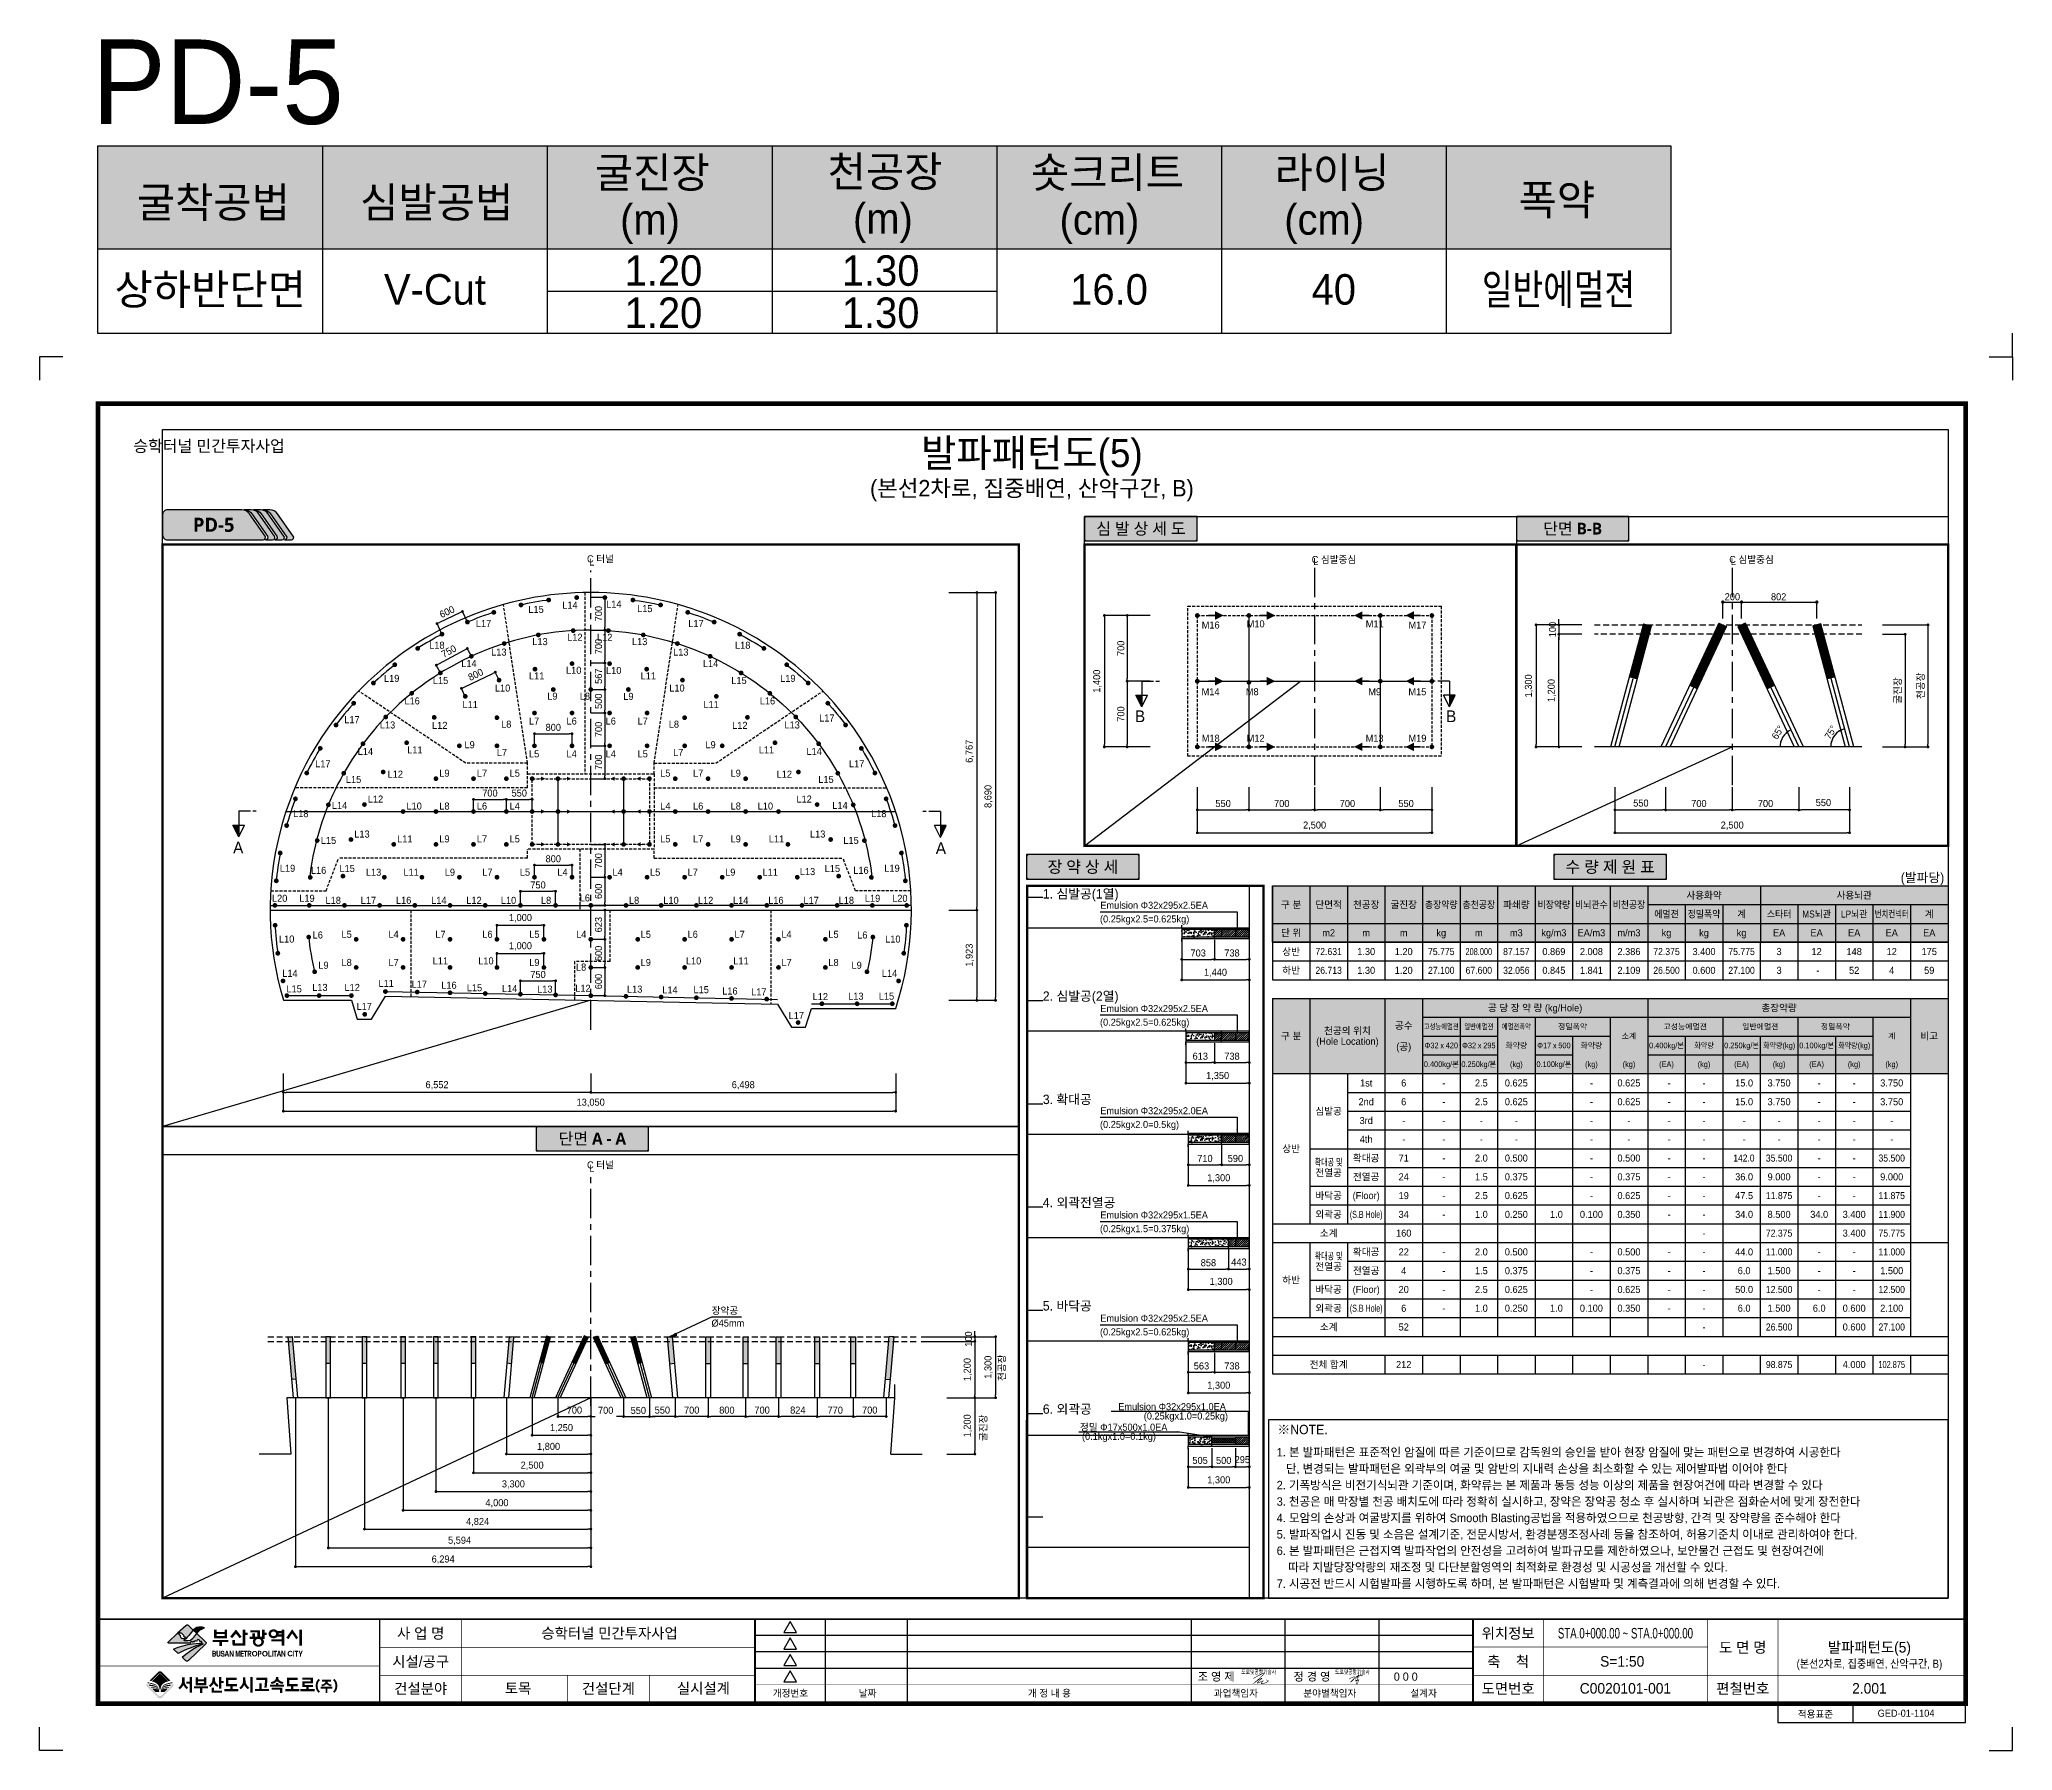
# Model space of a CAD drawing. Extents: x -689 to 317106, y 182884 to 219577.
# Drawn here: x 190956 to 233006, y 182884 to 219347 of the extents above; entities that cross this region are included whole.
import ezdxf
from ezdxf.enums import TextEntityAlignment as Align

# ---------------------------------------------------------------- set-up
doc = ezdxf.new("R2010")
doc.units = 0
doc.header["$LTSCALE"] = 500
doc.header["$MEASUREMENT"] = 0
for name, pattern in [('A-CENTR01', [2, 1.25, -0.25, 0.25, -0.25]), ('A-HIDDN01', [0.375, 0.25, -0.125]), ('HIDDEN', [0.375, 0.25, -0.125])]:
    doc.linetypes.add(name, pattern=pattern)
doc.layers.get('DEFPOINTS').update_dxf_attribs({"color": 55})
for name, color, linetype, true_color in [('0-100', 7, 'Continuous', 0x646464), ('0-251', 7, 'Continuous', 0x6e6e6e), ('0-252', 7, 'Continuous', 0xa0a0a0), ('0-253', 7, 'Continuous', 0xcfcfcf)]:
    doc.layers.add(name, color=color, linetype=linetype, true_color=true_color)
doc.layers.add('0-21', color=21, linetype='Continuous', plot=False)
doc.layers.add('0-250line', color=250, linetype='Continuous', lineweight=9, true_color=0x333333)
doc.layers.add('CZ-TEX-255', color=7, linetype='Continuous', lineweight=5, true_color=0xffffff)
for name, color, linetype in [('0-255', 52, 'Continuous'), ('A-DIM01', 1, 'Continuous'), ('A-TEXT02', 6, 'Continuous'), ('A-TEXT03', 7, 'Continuous'), ('CS-CNTL', 1, 'A-CENTR01'), ('CS-EXCV', 3, 'CFZ008'), ('CS-TABL-LIN1', 4, 'Continuous'), ('CS-TABL-LIN2', 1, 'Continuous'), ('CS-TABL-TEX1', 3, 'Continuous'), ('CS-TABL-TEX2', 6, 'Continuous'), ('CS-TABL-TEX3', 7, 'Continuous'), ('CS-TEXT', 7, 'Continuous'), ('CUT-BOD-LIN', 6, 'HIDDEN'), ('CUT-DIR-ARR', 7, 'Continuous'), ('CX-BORD', 7, 'Continuous'), ('CX-BORD-LIN1', 7, 'Continuous'), ('CX-BORD-LIN2', 7, 'Continuous'), ('CX-ICON-HA-253', 253, 'Continuous'), ('CX-MISC', 7, 'Continuous'), ('CZ-DIML', 1, 'Continuous'), ('CZ-TABL-LIN1', 4, 'Continuous'), ('CZ-TEX0', 7, 'Continuous'), ('CZ-TEX1', 7, 'Continuous'), ('CZ-TEX2', 7, 'Continuous'), ('CZ-TEX3', 7, 'Continuous'), ('CZ-TEXT', 3, 'Continuous'), ('CZ-TEXT-04', 6, 'Continuous'), ('DO-GAK', 7, 'Continuous'), ('HOLE-EXEC', 3, 'Continuous'), ('TU-BLOCK-DMP', 7, 'Continuous'), ('TU-BLOCK-ETC', 6, 'Continuous'), ('TU-BLOCK-EXP', 1, 'Continuous'), ('TU-HOLE-EXEC', 3, 'Continuous'), ('TU-HOLE-LIN1', 1, 'Continuous'), ('TU-LEAD-LINE', 1, 'Continuous'), ('TU-LEAD-TEX1', 3, 'Continuous'), ('뇌관연결1', 2, 'Continuous'), ('발파공(바닥)', 5, 'Continuous'), ('발파공(심발)', 4, 'Continuous'), ('발파공(외곽)', 6, 'Continuous'), ('발파공(전열)', 2, 'Continuous'), ('발파공(확대)', 7, 'Continuous'), ('치수선', 242, 'Continuous')]:
    doc.layers.add(name, color=color, linetype=linetype)
doc.styles.add('GTXT', font='')
doc.styles.get("Standard").update_dxf_attribs({"font": ''})
doc.styles.add('STYLE1', font='')
doc.styles.add('TB_BTXT', font='')
doc.styles.add('TB_TEXT', font='')
doc.styles.add('굴림체', font='')
doc.styles.add('돋움', font='')
doc.styles.add('돋움체', font='')
doc.styles.add('맑은고딕(굵게)', font='malgunbd.ttf')
doc.styles.add('일반문자', font='')
doc.styles.add('제목', font='')
doc.styles.get('GTXT').set_extended_font_data('Dotum')
doc.styles.get('Standard').set_extended_font_data('Dotum')
doc.styles.get('STYLE1').set_extended_font_data('Dotum')
doc.styles.get('TB_BTXT').set_extended_font_data('Dotum')
doc.styles.get('TB_TEXT').set_extended_font_data('Dotum')
doc.styles.get('굴림체').set_extended_font_data('Dotum')
doc.styles.get('돋움').set_extended_font_data('Dotum')
doc.styles.get('돋움체').set_extended_font_data('Dotum')
doc.styles.get('일반문자').set_extended_font_data('Dotum')
doc.styles.get('제목').set_extended_font_data('Dotum')
doc.linetypes.add('CFZ008', pattern='A,0.9,-0.2,[106,KHCLINE.shx,S=0.00606,R=180,X=0,Y=0],0.9', length=2)
doc.linetypes.add('E-DIGLN01', pattern='A,0.9,-0.2,[19,kscals.shx,S=0.1,R=180,X=0,Y=0],0.9', length=2)
doc.dimstyles.new('D_50', dxfattribs={"dimscale": 50, "dimtxt": 3, "dimasz": 1.2, "dimexe": 0, "dimexo": 0, "dimgap": 1.2, "dimtad": 1, "dimdec": 0, "dimrnd": 0.0005, "dimdsep": 46, "dimlunit": 6, "dimtxsty": '돋움체', "dimblk": 'DOT', "dimcen": 0.09, "dimclrd": 1, "dimclre": 1, "dimclrt": 1, "dimaunit": 1, "dimadec": 0, "dimazin": 0, "dimtfac": 1, "dimtdec": 0, "dimtix": 1, "dimtmove": 2, "dimatfit": 0, "dimfxl": 1, "dimtvp": 2, "dimtolj": 1, "dimtzin": 0, "dimlwd": -1, "dimlwe": -1, "dimarcsym": 0})

msp = doc.modelspace()

# ---------------------------------------------------------------- texts
at = {"layer": '0-255', "color": 7, "true_color": 0xffffff, "style": '맑은고딕(굵게)'}
for s, p in [('심 발 상 세 도', (214430.64711, 208922.76852)), ('단면 B-B', (223630.64711, 208922.76852)), ('장 약 상 세', (213194.75596, 201715.15052)), ('수 량 제 원 표', (224430.64711, 201715.15052)), ('단면 A - A', (202738.43254, 195922.76852))]:
    msp.add_text(s, height=250, rotation=359.97820732, dxfattribs=at).set_placement(p, align=Align.MIDDLE_CENTER)
at = {"layer": 'A-TEXT03', "style": '돋움체'}
for s, p in [('B', (214410.95527, 204924.41384)), ('B', (221042.2111, 204924.41384)), ('A', (195191.8852, 202126.31171)), ('A', (210167.20207, 202114.36301))]:
    msp.add_text(s, height=250, dxfattribs=at).set_placement(p, align=Align.MIDDLE)
at = {"layer": 'CS-TABL-TEX1', "style": '굴림체'}
for s, p in [('굴진장', (204015.17764, 216518.36853)), ('천공장', (208978.07956, 216540.27354)), ('숏크리트', (213715.12398, 216517.22507)), ('라이닝', (218503.96317, 216517.22507)), ('굴착공법', (194661.13115, 215883.78093)), ('심발공법', (199421.60959, 215883.78093)), ('폭약', (223292.80236, 215938.09909)), ('(m)', (203967.87005, 215431.00376)), ('(m)', (208930.77198, 215452.90877)), ('(cm)', (213545.54843, 215431.00376)), ('(cm)', (218334.38762, 215431.00376))]:
    msp.add_text(s, height=650, dxfattribs=at).set_placement(p, align=Align.MIDDLE)
at = {"layer": 'CS-TABL-TEX3', "color": 2, "style": '굴림체'}
for s, p in [('1.20', (204254.295, 214422.56367)), ('1.30', (208882.42289, 214422.56367)), ('1.20', (204254.295, 213523.30889)), ('1.30', (208882.42289, 213523.30889))]:
    msp.add_text(s, height=650, dxfattribs=at).set_placement(p, align=Align.MIDDLE_CENTER)
at = {"layer": 'CS-TABL-TEX3'}
for s, height, style, p in [('상하반단면', 650, '굴림체', (194595.99331, 214020.79045)), ('V-Cut', 650, '굴림체', (199384.81617, 214020.79045)), ('상반', 150, '돋움', (217630.64711, 199909.94733)), ('1.30', 150, '돋움', (219230.64711, 199909.94733)), ('1.20', 150, '돋움', (220030.64711, 199909.94733)), ('0.869', 150, '돋움', (223230.64711, 199909.94733)), ('2.008', 150, '돋움', (224030.64711, 199909.94733)), ('2.386', 150, '돋움', (224830.64711, 199909.94733)), ('3.400', 150, '돋움', (226430.64711, 199909.94733)), ('3', 150, '돋움', (228030.64711, 199909.94733)), ('12', 150, '돋움', (228830.64711, 199909.94733)), ('148', 150, '돋움', (229630.64711, 199909.94733)), ('12', 150, '돋움', (230430.64711, 199909.94733)), ('175', 150, '돋움', (231230.64711, 199909.94733)), ('하반', 150, '돋움', (217630.64711, 199509.94733)), ('1.30', 150, '돋움', (219230.64711, 199509.94733)), ('1.20', 150, '돋움', (220030.64711, 199509.94733)), ('0.845', 150, '돋움', (223230.64711, 199509.94733)), ('1.841', 150, '돋움', (224030.64711, 199509.94733)), ('2.109', 150, '돋움', (224830.64711, 199509.94733)), ('0.600', 150, '돋움', (226430.64711, 199509.94733)), ('3', 150, '돋움', (228030.64711, 199509.94733)), (' -', 150, '돋움', (228830.64711, 199509.94733)), ('52', 150, '돋움', (229630.64711, 199509.94733)), ('4', 150, '돋움', (230430.64711, 199509.94733)), ('59', 150, '돋움', (231230.64711, 199509.94733)), ('1st', 150, '돋움', (219230.64711, 197109.94733)), ('6', 150, '돋움', (220030.64711, 197109.94733)), ('  -', 150, '돋움', (220830.64711, 197109.94733)), ('  2.5', 150, '돋움', (221630.64711, 197109.94733)), ('0.625', 150, '돋움', (222430.64711, 197109.94733)), ('-', 150, '돋움', (224030.64711, 197109.94733)), ('0.625', 150, '돋움', (224830.64711, 197109.94733)), ('  -', 150, '돋움', (225630.64711, 197109.94733)), ('-', 150, '돋움', (226430.64711, 197109.94733)), ('  15.0', 150, '돋움', (227230.64711, 197109.94733)), ('3.750', 150, '돋움', (228030.64711, 197109.94733)), ('  -', 150, '돋움', (228830.64711, 197109.94733)), ('-', 150, '돋움', (229630.64711, 197109.94733)), ('3.750', 150, '돋움', (230430.64711, 197109.94733)), ('심발공', 150, '돋움', (218430.64711, 196509.94733)), ('2nd', 150, '돋움', (219230.64711, 196709.94733)), ('3rd', 150, '돋움', (219230.64711, 196309.94733)), ('6', 150, '돋움', (220030.64711, 196709.94733)), ('  -', 150, '돋움', (220830.64711, 196709.94733)), ('  2.5', 150, '돋움', (221630.64711, 196709.94733)), ('0.625', 150, '돋움', (222430.64711, 196709.94733)), ('-', 150, '돋움', (224030.64711, 196709.94733)), ('0.625', 150, '돋움', (224830.64711, 196709.94733)), ('  -', 150, '돋움', (225630.64711, 196709.94733)), ('-', 150, '돋움', (226430.64711, 196709.94733)), ('  15.0', 150, '돋움', (227230.64711, 196709.94733)), ('3.750', 150, '돋움', (228030.64711, 196709.94733)), ('  -', 150, '돋움', (228830.64711, 196709.94733)), ('-', 150, '돋움', (229630.64711, 196709.94733)), ('3.750', 150, '돋움', (230430.64711, 196709.94733)), ('4th', 150, '돋움', (219230.64711, 195909.94733)), ('-', 150, '돋움', (220030.64711, 196309.94733)), ('  -', 150, '돋움', (220830.64711, 196309.94733)), ('  -', 150, '돋움', (221630.64711, 196309.94733)), ('-', 150, '돋움', (222430.64711, 196309.94733)), ('-', 150, '돋움', (224030.64711, 196309.94733)), ('-', 150, '돋움', (224830.64711, 196309.94733)), ('  -', 150, '돋움', (225630.64711, 196309.94733)), ('-', 150, '돋움', (226430.64711, 196309.94733)), ('  -', 150, '돋움', (227230.64711, 196309.94733)), ('-', 150, '돋움', (228030.64711, 196309.94733)), ('  -', 150, '돋움', (228830.64711, 196309.94733)), ('-', 150, '돋움', (229630.64711, 196309.94733)), ('-', 150, '돋움', (230430.64711, 196309.94733)), ('상반', 150, '돋움', (217630.64711, 195709.94733)), ('확대공', 150, '돋움', (219230.64711, 195509.94733)), ('71', 150, '돋움', (220030.64711, 195509.94733)), ('-', 150, '돋움', (220030.64711, 195909.94733)), ('  -', 150, '돋움', (220830.64711, 195909.94733)), ('  2.0', 150, '돋움', (221630.64711, 195509.94733)), ('  -', 150, '돋움', (221630.64711, 195909.94733)), ('0.500', 150, '돋움', (222430.64711, 195509.94733)), ('-', 150, '돋움', (222430.64711, 195909.94733)), ('-', 150, '돋움', (224030.64711, 195909.94733)), ('0.500', 150, '돋움', (224830.64711, 195509.94733)), ('-', 150, '돋움', (224830.64711, 195909.94733)), ('  -', 150, '돋움', (225630.64711, 195909.94733)), ('-', 150, '돋움', (226430.64711, 195909.94733)), ('  -', 150, '돋움', (227230.64711, 195909.94733)), ('-', 150, '돋움', (228030.64711, 195909.94733)), ('  -', 150, '돋움', (228830.64711, 195909.94733)), ('-', 150, '돋움', (229630.64711, 195909.94733)), ('-', 150, '돋움', (230430.64711, 195909.94733)), ('전열공', 150, '돋움', (218430.64711, 195197.44733)), ('전열공', 150, '돋움', (219230.64711, 195109.94733)), ('24', 150, '돋움', (220030.64711, 195109.94733)), ('  -', 150, '돋움', (220830.64711, 195509.94733)), ('  1.5', 150, '돋움', (221630.64711, 195109.94733)), ('0.375', 150, '돋움', (222430.64711, 195109.94733)), ('-', 150, '돋움', (224030.64711, 195509.94733)), ('0.375', 150, '돋움', (224830.64711, 195109.94733)), ('  -', 150, '돋움', (225630.64711, 195509.94733)), ('-', 150, '돋움', (226430.64711, 195509.94733)), ('  36.0', 150, '돋움', (227230.64711, 195109.94733)), ('9.000', 150, '돋움', (228030.64711, 195109.94733)), ('  -', 150, '돋움', (228830.64711, 195509.94733)), ('-', 150, '돋움', (229630.64711, 195509.94733)), ('9.000', 150, '돋움', (230430.64711, 195109.94733)), ('바닥공', 150, '돋움', (218430.64711, 194709.94733)), ('(Floor)', 150, '돋움', (219230.64711, 194709.94733)), ('19', 150, '돋움', (220030.64711, 194709.94733)), ('  -', 150, '돋움', (220830.64711, 195109.94733)), ('  -', 150, '돋움', (220830.64711, 194709.94733)), ('  2.5', 150, '돋움', (221630.64711, 194709.94733)), ('0.625', 150, '돋움', (222430.64711, 194709.94733)), ('-', 150, '돋움', (224030.64711, 195109.94733)), ('-', 150, '돋움', (224030.64711, 194709.94733)), ('0.625', 150, '돋움', (224830.64711, 194709.94733)), ('  -', 150, '돋움', (225630.64711, 195109.94733)), ('  -', 150, '돋움', (225630.64711, 194709.94733)), ('-', 150, '돋움', (226430.64711, 195109.94733)), ('-', 150, '돋움', (226430.64711, 194709.94733)), ('  47.5', 150, '돋움', (227230.64711, 194709.94733)), ('  -', 150, '돋움', (228830.64711, 195109.94733)), ('  -', 150, '돋움', (228830.64711, 194709.94733)), ('-', 150, '돋움', (229630.64711, 195109.94733)), ('-', 150, '돋움', (229630.64711, 194709.94733)), ('외곽공', 150, '돋움', (218430.64711, 194309.94733)), ('34', 150, '돋움', (220030.64711, 194309.94733)), ('  -', 150, '돋움', (220830.64711, 194309.94733)), ('  1.0', 150, '돋움', (221630.64711, 194309.94733)), ('0.250', 150, '돋움', (222430.64711, 194309.94733)), ('  1.0', 150, '돋움', (223230.64711, 194309.94733)), ('0.100', 150, '돋움', (224030.64711, 194309.94733)), ('0.350', 150, '돋움', (224830.64711, 194309.94733)), ('  -', 150, '돋움', (225630.64711, 194309.94733)), ('-', 150, '돋움', (226430.64711, 194309.94733)), ('  34.0', 150, '돋움', (227230.64711, 194309.94733)), ('8.500', 150, '돋움', (228030.64711, 194309.94733)), ('  34.0', 150, '돋움', (228830.64711, 194309.94733)), ('3.400', 150, '돋움', (229630.64711, 194309.94733)), ('소계', 150, '돋움', (218430.64711, 193909.94733)), ('160', 150, '돋움', (220030.64711, 193909.94733)), ('-', 150, '돋움', (226430.64711, 193909.94733)), ('3.400', 150, '돋움', (229630.64711, 193909.94733)), ('확대공', 150, '돋움', (219230.64711, 193509.94733)), ('22', 150, '돋움', (220030.64711, 193509.94733)), ('  -', 150, '돋움', (220830.64711, 193509.94733)), ('  2.0', 150, '돋움', (221630.64711, 193509.94733)), ('0.500', 150, '돋움', (222430.64711, 193509.94733)), ('-', 150, '돋움', (224030.64711, 193509.94733)), ('0.500', 150, '돋움', (224830.64711, 193509.94733)), ('  -', 150, '돋움', (225630.64711, 193509.94733)), ('-', 150, '돋움', (226430.64711, 193509.94733)), ('  44.0', 150, '돋움', (227230.64711, 193509.94733)), ('  -', 150, '돋움', (228830.64711, 193509.94733)), ('-', 150, '돋움', (229630.64711, 193509.94733)), ('전열공', 150, '돋움', (218430.64711, 193197.44733)), ('전열공', 150, '돋움', (219230.64711, 193109.94733)), ('4', 150, '돋움', (220030.64711, 193109.94733)), ('  -', 150, '돋움', (220830.64711, 193109.94733)), ('  1.5', 150, '돋움', (221630.64711, 193109.94733)), ('0.375', 150, '돋움', (222430.64711, 193109.94733)), ('-', 150, '돋움', (224030.64711, 193109.94733)), ('0.375', 150, '돋움', (224830.64711, 193109.94733)), ('  -', 150, '돋움', (225630.64711, 193109.94733)), ('-', 150, '돋움', (226430.64711, 193109.94733)), ('  6.0', 150, '돋움', (227230.64711, 193109.94733)), ('1.500', 150, '돋움', (228030.64711, 193109.94733)), ('  -', 150, '돋움', (228830.64711, 193109.94733)), ('-', 150, '돋움', (229630.64711, 193109.94733)), ('1.500', 150, '돋움', (230430.64711, 193109.94733)), ('하반', 150, '돋움', (217630.64711, 192909.94733)), ('바닥공', 150, '돋움', (218430.64711, 192709.94733)), ('(Floor)', 150, '돋움', (219230.64711, 192709.94733)), ('20', 150, '돋움', (220030.64711, 192709.94733)), ('  -', 150, '돋움', (220830.64711, 192709.94733)), ('  2.5', 150, '돋움', (221630.64711, 192709.94733)), ('0.625', 150, '돋움', (222430.64711, 192709.94733)), ('-', 150, '돋움', (224030.64711, 192709.94733)), ('0.625', 150, '돋움', (224830.64711, 192709.94733)), ('  -', 150, '돋움', (225630.64711, 192709.94733)), ('-', 150, '돋움', (226430.64711, 192709.94733)), ('  50.0', 150, '돋움', (227230.64711, 192709.94733)), ('  -', 150, '돋움', (228830.64711, 192709.94733)), ('-', 150, '돋움', (229630.64711, 192709.94733)), ('외곽공', 150, '돋움', (218430.64711, 192309.94733)), ('6', 150, '돋움', (220030.64711, 192309.94733)), ('  -', 150, '돋움', (220830.64711, 192309.94733)), ('  1.0', 150, '돋움', (221630.64711, 192309.94733)), ('0.250', 150, '돋움', (222430.64711, 192309.94733)), ('  1.0', 150, '돋움', (223230.64711, 192309.94733)), ('0.100', 150, '돋움', (224030.64711, 192309.94733)), ('0.350', 150, '돋움', (224830.64711, 192309.94733)), ('  -', 150, '돋움', (225630.64711, 192309.94733)), ('-', 150, '돋움', (226430.64711, 192309.94733)), ('  6.0', 150, '돋움', (227230.64711, 192309.94733)), ('1.500', 150, '돋움', (228030.64711, 192309.94733)), ('  6.0', 150, '돋움', (228830.64711, 192309.94733)), ('0.600', 150, '돋움', (229630.64711, 192309.94733)), ('2.100', 150, '돋움', (230430.64711, 192309.94733)), ('소계', 150, '돋움', (218430.64711, 191909.94733)), ('52', 150, '돋움', (220030.64711, 191909.94733)), ('-', 150, '돋움', (226430.64711, 191909.94733)), ('0.600', 150, '돋움', (229630.64711, 191909.94733)), ('전체 합계', 150, '돋움', (218430.64711, 191109.94733)), ('212', 150, '돋움', (220030.64711, 191109.94733)), ('-', 150, '돋움', (226430.64711, 191109.94733)), ('4.000', 150, '돋움', (229630.64711, 191109.94733))]:
    msp.add_text(s, height=height, dxfattribs=dict(at, style=style)).set_placement(p, align=Align.MIDDLE_CENTER)
at = {"layer": 'CS-TABL-TEX3', "color": 4, "style": '굴림체'}
msp.add_text('16.0', height=650, dxfattribs=at).set_placement((213751.3174, 214020.79045), align=Align.MIDDLE_CENTER)
at = {"layer": 'CS-TABL-TEX3', "color": 1, "style": '굴림체'}
msp.add_text('40', height=650, dxfattribs=at).set_placement((218540.15659, 214020.79045), align=Align.MIDDLE_CENTER)
at = {"layer": 'CS-TABL-TEX3', "color": 4, "style": '굴림체', "width": 0.8}
msp.add_text('일반에멀젼', height=650, dxfattribs=at).set_placement((223328.99578, 214020.79045), align=Align.MIDDLE_CENTER)
at = {"layer": 'CS-TABL-TEX3', "style": '돋움'}
for s, width, p in [('72.631', 0.94, (218430.64711, 199909.94733)), ('75.775', 0.94, (220830.64711, 199909.94733)), ('208.000', 0.8, (221630.64711, 199909.94733)), ('87.157', 0.94, (222430.64711, 199909.94733)), ('72.375', 0.94, (225630.64711, 199909.94733)), ('75.775', 0.94, (227230.64711, 199909.94733)), ('26.713', 0.94, (218430.64711, 199509.94733)), ('27.100', 0.94, (220830.64711, 199509.94733)), ('67.600', 0.94, (221630.64711, 199509.94733)), ('32.056', 0.94, (222430.64711, 199509.94733)), ('26.500', 0.94, (225630.64711, 199509.94733)), ('27.100', 0.94, (227230.64711, 199509.94733)), ('  142.0', 0.92, (227230.64711, 195509.94733)), ('35.500', 0.94, (228030.64711, 195509.94733)), ('35.500', 0.94, (230430.64711, 195509.94733)), ('확대공 및', 0.71, (218430.64711, 195422.44733)), ('11.875', 0.94, (228030.64711, 194709.94733)), ('11.875', 0.94, (230430.64711, 194709.94733)), ('(S.B Hole)', 0.63, (219230.64711, 194309.94733)), ('11.900', 0.94, (230430.64711, 194309.94733)), ('72.375', 0.94, (228030.64711, 193909.94733)), ('75.775', 0.94, (230430.64711, 193909.94733)), ('확대공 및', 0.71, (218430.64711, 193422.44733)), ('11.000', 0.94, (228030.64711, 193509.94733)), ('11.000', 0.94, (230430.64711, 193509.94733)), ('12.500', 0.94, (228030.64711, 192709.94733)), ('12.500', 0.94, (230430.64711, 192709.94733)), ('(S.B Hole)', 0.63, (219230.64711, 192309.94733)), ('26.500', 0.94, (228030.64711, 191909.94733)), ('27.100', 0.94, (230430.64711, 191909.94733)), ('98.875', 0.94, (228030.64711, 191109.94733)), ('102.875', 0.8, (230430.64711, 191109.94733))]:
    msp.add_text(s, height=150, dxfattribs=dict(at, width=width)).set_placement(p, align=Align.MIDDLE_CENTER)
at = {"layer": 'CS-TEXT'}
for s, p in [('C 터널', (202624.89694, 208203.51376)), ('L', (202669.02016, 208134.88057)), ('C 심발중심', (218069.04668, 208190.56111, 0)), ('L', (218102.1287, 208144.39382, 0)), ('C 심발중심', (226969.04668, 208190.56111, 0)), ('L', (227002.1287, 208144.39382, 0)), ('C 터널', (202624.89694, 195288.60718)), ('L', (202669.02016, 195219.97399))]:
    msp.add_text(s, height=150, dxfattribs=at).set_placement(p)
at = {"layer": 'CZ-TEX-255', "lineweight": 18, "style": '맑은고딕(굵게)'}
msp.add_text('PD-5', height=300, dxfattribs=at).set_placement((194668.93421, 209004.54758), align=Align.MIDDLE_CENTER)
at = {"layer": 'CZ-TEX1', "color": 1, "style": '제목'}
msp.add_text('PD-5', height=1800, dxfattribs=at).set_placement((192076.23, 217546.74891))
at = {"layer": 'CZ-TEX2'}
for s, style, p in [('L14', 'STYLE1', (202098.0323, 207217.81848, 0)), ('L14', 'STYLE1', (203031.44798, 207238.45436, 0)), ('L17', 'STYLE1', (200256.29667, 206825.69468, 0)), ('L15', 'STYLE1', (201375.2561, 207127.02222, 0)), ('L15', 'STYLE1', (203692.27125, 207143.53072, 0)), ('L17', 'STYLE1', (204783.66602, 206825.69468, 0)), ('L18', 'STYLE1', (199261.32709, 206362.37235, 0)), ('L13', 'STYLE1', (201458.94465, 206440.49563, 0)), ('L12', 'STYLE1', (202202.77387, 206532.71913, 0)), ('L18', 'STYLE1', (205779.45081, 206362.37235, 0)), ('L14', 'STYLE1', (199944.92394, 205973.32765, 0)), ('L13', 'STYLE1', (200581.58538, 206217.43625, 0)), ('L13', 'STYLE1', (204460.21155, 206217.43625, 0)), ('L14', 'STYLE1', (205094.83494, 205973.32765, 0)), ('L19', 'STYLE1', (198298.74135, 205657.08356, 0)), ('L15', 'STYLE1', (199339.89606, 205611.75427, 0)), ('L11', 'STYLE1', (201387.46155, 205711.00494, 0)), ('L10', 'STYLE1', (202177.90458, 205829.41698, 0)), ('L10', 'STYLE1', (203030.64061, 205825.30681, 0)), ('L11', 'STYLE1', (203767.61077, 205711.00494, 0)), ('L15', 'STYLE1', (205700.06663, 205611.75427, 0)), ('L19', 'STYLE1', (206741.22134, 205657.08356, 0)), ('L16', 'STYLE1', (198733.64241, 205176.08244, 0)), ('L11', 'STYLE1', (199972.32822, 205099.16863, 0)), ('L10', 'STYLE1', (200661.7027, 205450.22463, 0)), ('L9', 'STYLE1', (201777.53616, 205277.4171, 0)), ('L8', 'STYLE1', (202472.32745, 205276.75907, 0)), ('L9', 'STYLE1', (203397.80786, 205273.16217, 0)), ('L10', 'STYLE1', (204377.85239, 205450.22463, 0)), ('L11', 'STYLE1', (205106.5611, 205099.16863, 0)), ('L16', 'STYLE1', (206306.52409, 205176.08244, 0)), ('L17', 'STYLE1', (197451.59328, 204776.86356, 0)), ('L13', 'STYLE1', (198209.36734, 204663.72458, 0)), ('L12', 'STYLE1', (199322.72807, 204655.38073, 0)), ('L8', 'STYLE1', (200794.27498, 204681.87614, 0)), ('L7', 'STYLE1', (201388.3829, 204747.73883, 0)), ('L6', 'STYLE1', (202188.3829, 204747.73883, 0)), ('L6', 'STYLE1', (203021.5648, 204747.73883, 0)), ('L7', 'STYLE1', (203702.62416, 204747.73883, 0)), ('L8', 'STYLE1', (204367.3589, 204681.87614, 0)), ('L12', 'STYLE1', (205718.25365, 204655.38073, 0)), ('L13', 'STYLE1', (206832.42959, 204663.72458, 0)), ('L17', 'STYLE1', (207571.75037, 204812.71921, 0)), ('L9', 'STYLE1', (200013.51708, 204242.61449, 0)), ('L9', 'STYLE1', (205148.93203, 204242.61449, 0)), ('L17', 'STYLE1', (196831.76771, 203837.42169, 0)), ('L14', 'STYLE1', (197738.25461, 204100.13235, 0)), ('L11', 'STYLE1', (198793.2823, 204133.28501, 0)), ('L7', 'STYLE1', (200702.42083, 204078.71087, 0)), ('L5', 'STYLE1', (201388.3829, 204047.73883, 0)), ('L4', 'STYLE1', (202188.3829, 204047.73883, 0)), ('L4', 'STYLE1', (203021.5648, 204047.73883, 0)), ('L5', 'STYLE1', (203702.62416, 204047.73883, 0)), ('L7', 'STYLE1', (204459.41686, 204078.71087, 0)), ('L11', 'STYLE1', (206285.60703, 204133.28501, 0)), ('L14', 'STYLE1', (207301.50428, 204100.13235, 0)), ('L17', 'STYLE1', (208208.19498, 203837.42169, 0)), ('L15', 'STYLE1', (197486.11087, 203503.38846, 0)), ('L12', 'STYLE1', (198375.25295, 203616.10731, 0)), ('L9', 'STYLE1', (199476.72622, 203635.9981, 0)), ('L7', 'STYLE1', (200276.72622, 203635.9981, 0)), ('L5', 'STYLE1', (200976.72622, 203635.9981, 0)), ('L5', 'STYLE1', (204184.90766, 203635.9981, 0)), ('L7', 'STYLE1', (204884.90766, 203635.9981, 0)), ('L9', 'STYLE1', (205684.90766, 203635.9981, 0)), ('L12', 'STYLE1', (206665.72876, 203616.10731, 0)), ('L15', 'STYLE1', (207553.85182, 203503.38846, 0)), ('L12', 'STYLE1', (197952.96082, 203085.08255, 0)), ('L12', 'STYLE1', (207088.02089, 203085.08255, 0)), ('L18', 'STYLE1', (196361.47688, 202774.19586, 0)), ('L14', 'STYLE1', (197187.13441, 202949.56745, 0)), ('L10', 'STYLE1', (198776.72622, 202935.9981, 0)), ('L8', 'STYLE1', (199476.72622, 202935.9981, 0)), ('L6', 'STYLE1', (200276.72622, 202935.9981, 0)), ('L4', 'STYLE1', (200976.72622, 202935.9981, 0)), ('L4', 'STYLE1', (204184.70386, 202935.9981, 0)), ('L6', 'STYLE1', (204885.11147, 202935.9981, 0)), ('L8', 'STYLE1', (205685.72288, 202935.9981, 0)), ('L10', 'STYLE1', (206262.82886, 202935.9981, 0)), ('L14', 'STYLE1', (207852.62448, 202949.56745, 0)), ('L18', 'STYLE1', (208679.30103, 202774.19586, 0)), ('L15', 'STYLE1', (196951.80265, 202204.23387, 0)), ('L13', 'STYLE1', (197664.8338, 202339.60879, 0)), ('L11', 'STYLE1', (198578.452, 202235.9981, 0)), ('L9', 'STYLE1', (199476.72622, 202235.9981, 0)), ('L7', 'STYLE1', (200276.72622, 202235.9981, 0)), ('L5', 'STYLE1', (200976.72622, 202235.9981, 0)), ('L5', 'STYLE1', (204184.90766, 202235.9981, 0)), ('L7', 'STYLE1', (204884.90766, 202235.9981, 0)), ('L9', 'STYLE1', (205684.90766, 202235.9981, 0)), ('L11', 'STYLE1', (206500.43732, 202235.9981, 0)), ('L13', 'STYLE1', (207376.96313, 202339.60879, 0)), ('L15', 'STYLE1', (208088.16004, 202204.23387, 0)), ('L19', 'STYLE1', (196078.28021, 201610.35901, 0)), ('L16', 'STYLE1', (196740.40094, 201566.51586, 0)), ('L15', 'STYLE1', (197349.34222, 201605.35241, 0)), ('L13', 'STYLE1', (197912.40707, 201526.50702, 0)), ('L11', 'STYLE1', (198712.40707, 201526.50702, 0)), ('L9', 'STYLE1', (199593.33201, 201526.50702, 0)), ('L7', 'STYLE1', (200393.33201, 201526.50702, 0)), ('L5', 'STYLE1', (201193.33201, 201526.50702, 0)), ('L4', 'STYLE1', (201993.33201, 201526.50702, 0)), ('L4', 'STYLE1', (203168.09807, 201526.50702, 0)), ('L5', 'STYLE1', (203968.30188, 201526.50702, 0)), ('L7', 'STYLE1', (204768.30188, 201526.50702, 0)), ('L9', 'STYLE1', (205568.30188, 201526.50702, 0)), ('L11', 'STYLE1', (206366.48225, 201526.50702, 0)), ('L13', 'STYLE1', (207160.19667, 201539.70107, 0)), ('L15', 'STYLE1', (207690.62047, 201605.35241, 0)), ('L16', 'STYLE1', (208299.76555, 201566.51586, 0)), ('L19', 'STYLE1', (208961.68248, 201610.35901, 0)), ('L20', 'STYLE1', (195910.86235, 200970.08089, 0)), ('L19', 'STYLE1', (196493.64711, 200970.08089, 0)), ('L18', 'STYLE1', (197052.78726, 200926.50702, 0)), ('L17', 'STYLE1', (197802.78726, 200926.50702, 0)), ('L16', 'STYLE1', (198552.78726, 200926.50702, 0)), ('L14', 'STYLE1', (199302.78726, 200926.50702, 0)), ('L12', 'STYLE1', (200052.78726, 200926.50702, 0)), ('L10', 'STYLE1', (200788.45073, 200926.50702, 0)), ('L8', 'STYLE1', (201643.33201, 200926.50702, 0)), ('L6', 'STYLE1', (202469.36696, 200978.26212, 0)), ('L8', 'STYLE1', (203519.11709, 200926.50702, 0)), ('L10', 'STYLE1', (204251.10435, 200926.50702, 0)), ('L12', 'STYLE1', (204988.19445, 200926.50702, 0)), ('L14', 'STYLE1', (205736.97163, 200926.50702, 0)), ('L16', 'STYLE1', (206487.37923, 200926.50702, 0)), ('L17', 'STYLE1', (207237.17543, 200926.50702, 0)), ('L18', 'STYLE1', (207987.99065, 200926.50702, 0)), ('L19', 'STYLE1', (208546.31558, 200970.08089, 0)), ('L20', 'STYLE1', (209128.69273, 200970.08089, 0)), ('L10', 'STYLE1', (196060.31214, 200102.10395, 0)), ('L6', 'STYLE1', (196778.40508, 200188.35068, 0)), ('L5', 'STYLE1', (197393.33201, 200203.36994, 0)), ('L4', 'STYLE1', (198393.33201, 200203.36994, 0)), ('L7', 'STYLE1', (199393.33201, 200203.36994, 0)), ('L6', 'STYLE1', (200393.33201, 200203.36994, 0)), ('L5', 'STYLE1', (201393.33201, 200203.36994, 0)), ('L4', 'STYLE1', (202393.33201, 200203.36994, 0)), ('L5', 'STYLE1', (203768.30188, 200203.36994, 0)), ('L6', 'STYLE1', (204768.50568, 200203.36994, 0)), ('L7', 'STYLE1', (205768.30188, 200203.36994, 0)), ('L4', 'STYLE1', (206768.09807, 200203.36994, 0)), ('L5', 'STYLE1', (207768.30188, 200203.36994, 0)), ('L6', 'STYLE1', (208383.43262, 200188.35068, 0)), ('L10', 'STYLE1', (208979.24294, 200102.10395, 0)), ('L8', 'STYLE1', (197393.33201, 199603.36994, 0)), ('L7', 'STYLE1', (198393.33201, 199603.36994, 0)), ('L11', 'STYLE1', (199336.50678, 199635.818, 0)), ('L10', 'STYLE1', (200306.74175, 199635.818, 0)), ('L9', 'STYLE1', (201393.33201, 199603.36994, 0)), ('L9', 'STYLE1', (203768.30188, 199603.36994, 0)), ('L10', 'STYLE1', (204732.81333, 199635.818, 0)), ('L11', 'STYLE1', (205742.38254, 199635.818, 0)), ('L7', 'STYLE1', (206768.30188, 199603.36994, 0)), ('L8', 'STYLE1', (207769.11709, 199603.36994, 0)), ('L14', 'STYLE1', (196130.57692, 199370.95687, 0)), ('L9', 'STYLE1', (196898.97769, 199543.40647, 0)), ('L8', 'STYLE1', (202389.96771, 199504.1701, 0)), ('L9', 'STYLE1', (208262.6562, 199543.40647, 0)), ('L14', 'STYLE1', (208909.18197, 199370.95687, 0)), ('L15', 'STYLE1', (196219.89158, 199039.89845, 0)), ('L13', 'STYLE1', (196768.65995, 199071.13978, 0)), ('L12', 'STYLE1', (197456.38037, 199071.13978, 0)), ('L11', 'STYLE1', (198181.38037, 199157.63978, 0)), ('L17', 'STYLE1', (198886.17731, 199139.29888, 0)), ('L16', 'STYLE1', (199519.25939, 199117.57775, 0)), ('L15', 'STYLE1', (200062.61083, 199064.56979, 0)), ('L14', 'STYLE1', (200812.46087, 199049.57279, 0)), ('L13', 'STYLE1', (201562.31092, 199034.57578, 0)), ('L12', 'STYLE1', (202374.46036, 199052.05924, 0)), ('L13', 'STYLE1', (203477.24416, 199034.57578, 0)), ('L14', 'STYLE1', (204229.33606, 199018.09659, 0)), ('L15', 'STYLE1', (204895.03558, 199023.54301, 0)), ('L16', 'STYLE1', (205507.01669, 198994.49743, 0)), ('L17', 'STYLE1', (206122.05456, 198975.19178, 0)), ('L12', 'STYLE1', (207433.59467, 198874.51882, 0)), ('L13', 'STYLE1', (208190.76883, 198883.66445, 0)), ('L15', 'STYLE1', (208842.94982, 198884.43182, 0)), ('L17', 'STYLE1', (197713.79556, 198666.2397, 0)), ('L17', 'STYLE1', (206922.27192, 198472.34501, 0)), ('장약공', 'GTXT', (205282.06574, 192184.57968, 0)), ('Ø45mm', 'GTXT', (205278.26562, 191918.74457, 0))]:
    msp.add_text(s, height=150, dxfattribs=dict(at, style=style)).set_placement(p)
for s, height, style, p in [('200', 150, 'STYLE1', (227034.83252, 207396.24534)), ('802', 150, 'STYLE1', (228021.17221, 207396.24534)), ('M16', 150, 'STYLE1', (215916.73807, 206793.55289, 0)), ('M10', 150, 'STYLE1', (216875.13561, 206817.58341, 0)), ('M11', 150, 'STYLE1', (219412.03783, 206817.58341, 0)), ('M17', 150, 'STYLE1', (220322.9924, 206793.55289, 0)), ('M14', 150, 'STYLE1', (215914.07236, 205372.45782, 0)), ('M8', 150, 'STYLE1', (216801.93964, 205372.45782, 0)), ('M9', 150, 'STYLE1', (219412.14029, 205372.45782, 0)), ('M15', 150, 'STYLE1', (220320.99766, 205372.45782, 0)), ('M18', 150, 'STYLE1', (215916.96021, 204380.33269, 0)), ('M12', 150, 'STYLE1', (216875.35775, 204380.33269, 0)), ('M13', 150, 'STYLE1', (219410.18453, 204380.33269, 0)), ('M19', 150, 'STYLE1', (220323.00328, 204380.33269, 0)), ('(발파당)', 200, '제목', (231086.71238, 201388.09381))]:
    msp.add_text(s, height=height, dxfattribs=dict(at, style=style)).set_placement(p, align=Align.CENTER)
for s, rotation, style, p in [('L12', 0.000000021, 'STYLE1', (202838.20784, 206532.71913, 0)), ('L13', 0.000000021, 'STYLE1', (203582.85228, 206440.49563, 0)), ('천공장', 90.000138978, '돋움', (211541.37384, 190758.14072)), ('굴진장', 90.000138978, '돋움', (211144.95684, 189478.6671))]:
    msp.add_text(s, height=150, rotation=rotation, dxfattribs=dict(at, style=style)).set_placement(p)
for s, p in [('65°', (227987.91861, 204415.65571)), ('75°', (229114.50135, 204416.2121))]:
    msp.add_text(s, height=150, rotation=58.175525161, dxfattribs=at).set_placement(p)
at = {"layer": 'CZ-TEXT', "color": 0, "style": '돋움'}
msp.add_text('※NOTE.', height=200, dxfattribs=at).set_placement((217337.90063, 189625.06484))
for s, p in [('1. 본 발파패턴은 표준적인 암질에 따른 기준이므로 감독원의 승인을 받아 현장 암질에 맞는 패턴으로 변경하여 시공한다', (217322.74289, 189240.94805)), ('   단, 변경되는 발파패턴은 외곽부의 여굴 및 암반의 지내력 손상을 최소화할 수 있는 제어발파법 이어야 한다', (217322.74289, 188890.94805)), ('2. 기폭방식은 비전기식뇌관 기준이며, 화약류는 본 제품과 동등 성능 이상의 제품을 현장여건에 따라 변경할 수 있다', (217322.74289, 188540.94805)), ('3. 천공은 매 막장별 천공 배치도에 따라 정확히 실시하고, 장약은 장약공 청소 후 실시하며 뇌관은 점화순서에 맞게 장전한다', (217322.74289, 188190.94805)), ('4. 모암의 손상과 여굴방지를 위하여 Smooth Blasting공법을 적용하였으므로 천공방향, 간격 및 장약량을 준수해야 한다', (217322.74289, 187840.94805)), ('5. 발파작업시 진동 및 소음은 설계기준, 전문시방서, 환경분쟁조정사례 등을 참조하여, 허용기준치 이내로 관리하여야 한다.', (217322.74289, 187490.94805)), ('6. 본 발파패턴은 근접지역 발파작업의 안전성을 고려하여 발파규모를 제한하였으나, 보안물건 근접도 및 현장여건에', (217322.74289, 187140.94805)), ('   따라 지발당장약량의 재조정 및 다단분할영역의 최적화로 환경성 및 시공성을 개선할 수 있다.', (217372.74289, 186790.94805)), ('7. 시공전 반드시 시험발파를 시행하도록 하며, 본 발파패턴은 시험발파 및 계측결과에 의해 변경할 수 있다.', (217322.74289, 186440.94805))]:
    msp.add_text(s, height=180, dxfattribs=at).set_placement(p, align=Align.MIDDLE_LEFT)
at = {"layer": 'CZ-TEXT-04', "style": '돋움체'}
for s, p in [('1. 심발공(1열)', (212338.86938, 201040.86053)), ('2. 심발공(2열)', (212338.86938, 198860.86053)), ('3. 확대공', (212338.86938, 196660.86053)), ('4. 외곽전열공', (212338.86938, 194460.86053)), ('5. 바닥공', (212338.86938, 192260.86053)), ('6. 외곽공', (212338.86938, 190060.86053))]:
    msp.add_text(s, height=200, dxfattribs=at).set_placement(p)
at = {"layer": 'TU-LEAD-TEX1', "style": 'GTXT'}
for s, p in [('(0.25kgx2.5=0.625kg)', (213557.5516, 200530.27534)), ('Emulsion Φ32x295x2.5EA', (213563.82386, 200822.04175)), ('(0.25kgx2.5=0.625kg)', (213557.5516, 198330.27534)), ('Emulsion Φ32x295x2.5EA', (213563.82386, 198622.04175)), ('Emulsion Φ32x295x2.0EA', (213563.82386, 196443.38398)), ('(0.25kgx2.0=0.5kg)', (213557.5516, 196151.61757)), ('Emulsion Φ32x295x1.5EA', (213563.82386, 194222.04175)), ('(0.25kgx1.5=0.375kg)', (213557.5516, 193930.27534)), ('Emulsion Φ32x295x2.5EA', (213563.82386, 192022.04175)), ('(0.25kgx2.5=0.625kg)', (213557.5516, 191730.27534)), ('Emulsion Φ32x295x1.0EA', (213946.42766, 190137.35656)), ('(0.25kgx1.0=0.25kg)', (214490.44502, 189938.32439)), ('정밀 Φ17x500x1.0EA', (213131.18494, 189699.03591)), ('(0.1kgx1.0=0.1kg)', (213173.37027, 189504.23072))]:
    msp.add_text(s, height=150, dxfattribs=at).set_placement(p)

# ---------------------------------------------------------------- blocks, each defined once
blk = doc.blocks.new('_Dot')
at = {"color": 0, "linetype": 'ByBlock', "lineweight": -2}
blk.add_line((-0.5, 0), (-1, 0), dxfattribs=at)
at = {"color": 0, "linetype": 'ByBlock', "const_width": 0.5}
blk.add_lwpolyline([(-0.25, 0, 1), (0.25, 0, 1)], format="xyb", close=True, dxfattribs=at)
blk = doc.blocks.new('*D119')
at = {"layer": 'A-DIM01', "color": 1, "ltscale": 10, "transparency": 16777216}
for p, q in [((202706, 197310), (202706, 196910)), ((209203, 197310), (209203, 196910)), ((202766, 196910), (209143, 196910))]:
    blk.add_line(p, q, dxfattribs=at)
at = {"layer": 'DEFPOINTS', "color": 0, "ltscale": 10, "transparency": 16777216}
for p in [(202706, 197310), (209203, 197310), (209203, 196910)]:
    blk.add_point(p, dxfattribs=at)
at = {"layer": 'A-DIM01', "color": 1, "ltscale": 10, "transparency": 16777216, "xscale": 60, "yscale": 60, "zscale": 60, "rotation": 180}
blk.add_blockref('_Dot', (202706, 196910), dxfattribs=at)
at = {"layer": 'A-DIM01', "color": 1, "ltscale": 10, "transparency": 16777216, "xscale": 60, "yscale": 60, "zscale": 60}
blk.add_blockref('_Dot', (209203, 196910), dxfattribs=at)
at = {"layer": 'A-DIM01', "color": 1, "ltscale": 10, "transparency": 16777216, "insert": (205955, 197060), "char_height": 150, "attachment_point": 5, "style": '돋움체'}
blk.add_mtext('\\A1;6,498', dxfattribs=at)
blk = doc.blocks.new('*D120')
at = {"layer": 'A-DIM01', "color": 1, "ltscale": 10, "transparency": 16777216}
for p, q in [((196153, 197310), (196153, 196910)), ((202706, 197310), (202706, 196910)), ((202646, 196910), (196213, 196910))]:
    blk.add_line(p, q, dxfattribs=at)
at = {"layer": 'DEFPOINTS', "color": 0, "ltscale": 10, "transparency": 16777216}
for p in [(196153, 197310), (202706, 197310), (196153, 196910)]:
    blk.add_point(p, dxfattribs=at)
at = {"layer": 'A-DIM01', "color": 1, "ltscale": 10, "transparency": 16777216, "xscale": 60, "yscale": 60, "zscale": 60, "rotation": 180}
blk.add_blockref('_Dot', (196153, 196910), dxfattribs=at)
at = {"layer": 'A-DIM01', "color": 1, "ltscale": 10, "transparency": 16777216, "xscale": 60, "yscale": 60, "zscale": 60}
blk.add_blockref('_Dot', (202706, 196910), dxfattribs=at)
at = {"layer": 'A-DIM01', "color": 1, "ltscale": 10, "transparency": 16777216, "insert": (199429, 197060), "char_height": 150, "attachment_point": 5, "style": '돋움체'}
blk.add_mtext('\\A1;6,552', dxfattribs=at)
blk = doc.blocks.new('*D121')
at = {"layer": 'A-DIM01', "color": 1, "ltscale": 10, "transparency": 16777216}
for p, q in [((196153, 197310), (196153, 196510)), ((209203, 197310), (209203, 196510)), ((196213, 196510), (209143, 196510))]:
    blk.add_line(p, q, dxfattribs=at)
at = {"layer": 'DEFPOINTS', "color": 0, "ltscale": 10, "transparency": 16777216}
for p in [(196153, 197310), (209203, 197310), (209203, 196510)]:
    blk.add_point(p, dxfattribs=at)
at = {"layer": 'A-DIM01', "color": 1, "ltscale": 10, "transparency": 16777216, "xscale": 60, "yscale": 60, "zscale": 60, "rotation": 180}
blk.add_blockref('_Dot', (196153, 196510), dxfattribs=at)
at = {"layer": 'A-DIM01', "color": 1, "ltscale": 10, "transparency": 16777216, "xscale": 60, "yscale": 60, "zscale": 60}
blk.add_blockref('_Dot', (209203, 196510), dxfattribs=at)
at = {"layer": 'A-DIM01', "color": 1, "ltscale": 10, "transparency": 16777216, "insert": (202703, 196687), "char_height": 150, "attachment_point": 5, "style": '돋움체'}
blk.add_mtext('\\A1;13,050', dxfattribs=at)
blk = doc.blocks.new('재료표제목')
at = {"layer": '0-253'}
h = blk.add_hatch(color=256, dxfattribs=at)
h.dxf.hatch_style = 1
h.paths.add_polyline_path([(0, 1600), (14400, 1600), (14400, 0), (0, 0)])
at = {"layer": 'CS-TABL-LIN1'}
for p, q in [((0, 1600), (0, 0)), ((0, 1600), (14400, 1600)), ((14400, 1600), (14400, 0)), ((0, 0), (14400, 0))]:
    blk.add_line(p, q, dxfattribs=at)
at = {"layer": 'CS-TABL-LIN2'}
for p, q in [((800, 1600), (800, 0)), ((2400, 1600), (2400, 0)), ((3200, 1600), (3200, 0)), ((8000, 1600), (8000, 0)), ((13600, 1600), (13600, 0)), ((3200, 1200), (13600, 1200)), ((4000, 1200), (4000, 0)), ((4800, 1200), (4800, 0)), ((5600, 1200), (5600, 0)), ((7200, 1200), (7200, 0)), ((9600, 1200), (9600, 0)), ((11200, 1200), (11200, 0)), ((12800, 1200), (12800, 0)), ((3200, 800), (4800, 800)), ((5600, 800), (7200, 800)), ((6400, 800), (6400, 0)), ((8000, 800), (12800, 800)), ((8800, 800), (8800, 0)), ((10400, 800), (10400, 0)), ((12000, 800), (12000, 0)), ((3200, 400), (4800, 400)), ((5600, 400), (6400, 400)), ((8000, 400), (12800, 400))]:
    blk.add_line(p, q, dxfattribs=at)
at = {"layer": 'CS-TABL-TEX2', "style": '일반문자'}
for s, height, p in [('공 당 장 약 량 (kg/Hole)', 150, (5600, 1400)), ('총장약량', 150, (10800, 1400)), ('구 분', 150, (400, 800)), ('천공의 위치', 150, (1600, 912)), ('공수', 150, (2800, 1025)), ('정밀폭약', 120, (6400, 1000)), ('소계', 120, (7600, 800)), ('고성능에멀젼', 120, (8800, 1000)), ('일반에멀젼', 120, (10400, 1000)), ('정밀폭약', 120, (12000, 1000)), ('계', 120, (13200, 800)), ('비고', 150, (14000, 800)), ('(Hole Location)', 150, (1600, 688)), ('(공)', 150, (2800, 575)), ('화약량', 120, (5200, 600)), ('화약량', 120, (6800, 600)), ('(kg)', 120, (5200, 200)), ('(kg)', 120, (6800, 200)), ('(kg)', 120, (7600, 200)), ('(EA)', 120, (8400, 200)), ('(kg)', 120, (9200, 200)), ('(EA)', 120, (10000, 200)), ('(kg)', 120, (10800, 200)), ('(EA)', 120, (11600, 200)), ('(kg)', 120, (12400, 200)), ('(kg)', 120, (13200, 200))]:
    blk.add_text(s, height=height, dxfattribs=at).set_placement(p, align=Align.MIDDLE_CENTER)
for s, width, p in [('고성능에멀젼', 0.8, (3600, 1000)), ('일반에멀젼', 0.8, (4400, 1000)), ('에멀젼폭약', 0.8, (5200, 1000)), ('Φ32ⅹ420', 0.9, (3600, 600)), ('Φ32ⅹ295', 0.9, (4400, 600)), ('Φ17ⅹ500', 0.9, (6000, 600)), ('0.400kg/본', 0.9, (8400, 600)), ('화약량', 0.9, (9200, 600)), ('0.250kg/본', 0.9, (10000, 600)), ('화약량(kg)', 0.9, (10800, 600)), ('0.100kg/본', 0.9, (11600, 600)), ('화약량(kg)', 0.9, (12400, 600)), ('0.400kg/본', 0.9, (3600, 200)), ('0.250kg/본', 0.9, (4400, 200)), ('0.100kg/본', 0.9, (6000, 200))]:
    blk.add_text(s, height=120, dxfattribs=dict(at, width=width)).set_placement(p, align=Align.MIDDLE_CENTER)
blk = doc.blocks.new('장약제원제목')
at = {"layer": '0-253'}
h = blk.add_hatch(color=256, dxfattribs=at)
h.dxf.hatch_style = 1
h.paths.add_polyline_path([(500931, 27019), (515331, 27019), (515331, 25819), (500931, 25819)])
at = {"color": 4}
blk.add_lwpolyline([(500931, 27019), (515331, 27019), (515331, 25819), (500931, 25819)], close=True, dxfattribs=at)
at = {"layer": 'CS-TABL-LIN1'}
for p, q in [((500931, 27019), (500931, 25819)), ((500931, 27019), (515331, 27019)), ((515331, 27019), (515331, 25819)), ((500931, 25819), (515331, 25819))]:
    blk.add_line(p, q, dxfattribs=at)
at = {"layer": 'CS-TABL-LIN2'}
for p, q in [((501731, 27019), (501731, 25819)), ((502531, 27019), (502531, 25819)), ((503331, 27019), (503331, 25819)), ((504131, 27019), (504131, 25819)), ((504931, 27019), (504931, 25819)), ((505731, 27019), (505731, 25819)), ((506531, 27019), (506531, 25819)), ((507331, 27019), (507331, 25819)), ((508131, 27019), (508131, 25819)), ((508931, 27019), (508931, 25819)), ((511331, 27019), (511331, 25819)), ((508931, 26619), (515331, 26619)), ((509731, 26619), (509731, 25819)), ((510531, 26619), (510531, 25819)), ((512131, 26619), (512131, 25819)), ((512931, 26619), (512931, 25819)), ((513731, 26619), (513731, 25819)), ((514531, 26619), (514531, 25819)), ((500931, 26219), (515331, 26219))]:
    blk.add_line(p, q, dxfattribs=at)
at = {"layer": 'CS-TABL-TEX2', "style": '일반문자'}
for s, p in [('사용화약', (510131, 26819)), ('사용뇌관', (513331, 26819)), ('구 분', (501331, 26619)), ('단면적', (502131, 26619)), ('천공장', (502931, 26619)), ('굴진장', (503731, 26619)), ('파쇄량', (506131, 26619)), ('계', (510931, 26419)), ('계', (514931, 26419)), ('단 위', (501331, 26019)), ('m2', (502131, 26019)), ('kg', (504531, 26019)), ('m3', (506131, 26019)), ('kg/m3', (506931, 26019)), ('EA/m3', (507731, 26019)), ('m/m3', (508531, 26019)), ('kg', (509331, 26019)), ('kg', (510131, 26019)), ('kg', (510931, 26019)), ('EA', (511731, 26019)), ('EA', (512531, 26019)), ('EA', (513331, 26019)), ('EA', (514131, 26019)), ('EA', (514931, 26019)), ('m', (502931, 26019)), ('m', (503731, 26019)), ('m', (505331, 26019))]:
    blk.add_text(s, height=150, dxfattribs=at).set_placement(p, align=Align.MIDDLE_CENTER)
for s, width, p in [('총장약량', 0.9, (504531, 26619)), ('총천공장', 0.9, (505331, 26619)), ('비장약량', 0.9, (506931, 26619)), ('비뇌관수', 0.9, (507731, 26619)), ('비천공장', 0.9, (508531, 26619)), ('에멀젼', 0.9, (509331, 26419)), ('정밀폭약', 0.9, (510131, 26419)), ('스타터', 0.9, (511731, 26419)), ('MS뇌관', 0.9, (512531, 26419)), ('LP뇌관', 0.9, (513331, 26419)), ('번치컨넥터', 0.75, (514131, 26419))]:
    blk.add_text(s, height=150, dxfattribs=dict(at, width=width)).set_placement(p, align=Align.MIDDLE_CENTER)
blk = doc.blocks.new('*D204')
at = {"layer": 'A-DIM01', "color": 1, "ltscale": 10, "transparency": 16777216}
for p, q in [((216444, 189331), (216444, 188931)), ((216739, 189331), (216739, 188931)), ((216504, 188931), (216679, 188931))]:
    blk.add_line(p, q, dxfattribs=at)
at = {"layer": 'DEFPOINTS', "color": 0, "ltscale": 10, "transparency": 16777216}
for p in [(216444, 189331), (216739, 189331), (216739, 188931)]:
    blk.add_point(p, dxfattribs=at)
at = {"layer": 'A-DIM01', "color": 1, "ltscale": 10, "transparency": 16777216, "xscale": 60, "yscale": 60, "zscale": 60, "rotation": 180}
blk.add_blockref('_Dot', (216444, 188931), dxfattribs=at)
at = {"layer": 'A-DIM01', "color": 1, "ltscale": 10, "transparency": 16777216, "xscale": 60, "yscale": 60, "zscale": 60}
blk.add_blockref('_Dot', (216739, 188931), dxfattribs=at)
at = {"layer": 'A-DIM01', "color": 1, "ltscale": 10, "transparency": 16777216, "insert": (216591, 189083), "char_height": 150, "attachment_point": 5, "style": '돋움체'}
blk.add_mtext('\\A1;295', dxfattribs=at)
blk = doc.blocks.new('*D205')
at = {"layer": 'A-DIM01', "color": 1, "ltscale": 10, "transparency": 16777216}
for p, q in [((215439, 189023), (215439, 188491)), ((216739, 189023), (216739, 188491)), ((215499, 188491), (216679, 188491))]:
    blk.add_line(p, q, dxfattribs=at)
at = {"layer": 'DEFPOINTS', "color": 0, "ltscale": 10, "transparency": 16777216}
for p in [(215439, 189023), (216739, 189023), (216739, 188491)]:
    blk.add_point(p, dxfattribs=at)
at = {"layer": 'A-DIM01', "color": 1, "ltscale": 10, "transparency": 16777216, "xscale": 60, "yscale": 60, "zscale": 60, "rotation": 180}
blk.add_blockref('_Dot', (215439, 188491), dxfattribs=at)
at = {"layer": 'A-DIM01', "color": 1, "ltscale": 10, "transparency": 16777216, "xscale": 60, "yscale": 60, "zscale": 60}
blk.add_blockref('_Dot', (216739, 188491), dxfattribs=at)
at = {"layer": 'A-DIM01', "color": 1, "ltscale": 10, "transparency": 16777216, "insert": (216089, 188640), "char_height": 150, "attachment_point": 5, "style": '돋움체'}
blk.add_mtext('\\A1;1,300', dxfattribs=at)
blk = doc.blocks.new('*D206')
at = {"layer": 'A-DIM01', "color": 1, "ltscale": 10, "transparency": 16777216}
for p, q in [((215944, 189331), (215944, 188931)), ((216444, 189331), (216444, 188931)), ((216004, 188931), (216384, 188931))]:
    blk.add_line(p, q, dxfattribs=at)
at = {"layer": 'DEFPOINTS', "color": 0, "ltscale": 10, "transparency": 16777216}
for p in [(215944, 189331), (216444, 189331), (216444, 188931)]:
    blk.add_point(p, dxfattribs=at)
at = {"layer": 'A-DIM01', "color": 1, "ltscale": 10, "transparency": 16777216, "xscale": 60, "yscale": 60, "zscale": 60, "rotation": 180}
blk.add_blockref('_Dot', (215944, 188931), dxfattribs=at)
at = {"layer": 'A-DIM01', "color": 1, "ltscale": 10, "transparency": 16777216, "xscale": 60, "yscale": 60, "zscale": 60}
blk.add_blockref('_Dot', (216444, 188931), dxfattribs=at)
at = {"layer": 'A-DIM01', "color": 1, "ltscale": 10, "transparency": 16777216, "insert": (216194, 189066), "char_height": 150, "attachment_point": 5, "style": '돋움체'}
blk.add_mtext('\\A1;500', dxfattribs=at)
blk = doc.blocks.new('*D207')
at = {"layer": 'A-DIM01', "color": 1, "ltscale": 10, "transparency": 16777216}
for p, q in [((215439, 189331), (215439, 188931)), ((215944, 189331), (215944, 188931)), ((215499, 188931), (215884, 188931))]:
    blk.add_line(p, q, dxfattribs=at)
at = {"layer": 'DEFPOINTS', "color": 0, "ltscale": 10, "transparency": 16777216}
for p in [(215439, 189331), (215944, 189331), (215944, 188931)]:
    blk.add_point(p, dxfattribs=at)
at = {"layer": 'A-DIM01', "color": 1, "ltscale": 10, "transparency": 16777216, "xscale": 60, "yscale": 60, "zscale": 60, "rotation": 180}
blk.add_blockref('_Dot', (215439, 188931), dxfattribs=at)
at = {"layer": 'A-DIM01', "color": 1, "ltscale": 10, "transparency": 16777216, "xscale": 60, "yscale": 60, "zscale": 60}
blk.add_blockref('_Dot', (215944, 188931), dxfattribs=at)
at = {"layer": 'A-DIM01', "color": 1, "ltscale": 10, "transparency": 16777216, "insert": (215691, 189066), "char_height": 150, "attachment_point": 5, "style": '돋움체'}
blk.add_mtext('\\A1;505', dxfattribs=at)
blk = doc.blocks.new('*D208')
at = {"layer": 'A-DIM01', "color": 1, "ltscale": 10, "transparency": 16777216}
for p, q in [((216296, 193559), (216296, 193144)), ((216739, 193559), (216739, 193144)), ((216356, 193144), (216679, 193144))]:
    blk.add_line(p, q, dxfattribs=at)
at = {"layer": 'DEFPOINTS', "color": 0, "ltscale": 10, "transparency": 16777216}
for p in [(216296, 193559), (216739, 193559), (216739, 193144)]:
    blk.add_point(p, dxfattribs=at)
at = {"layer": 'A-DIM01', "color": 1, "ltscale": 10, "transparency": 16777216, "xscale": 60, "yscale": 60, "zscale": 60, "rotation": 180}
blk.add_blockref('_Dot', (216296, 193144), dxfattribs=at)
at = {"layer": 'A-DIM01', "color": 1, "ltscale": 10, "transparency": 16777216, "xscale": 60, "yscale": 60, "zscale": 60}
blk.add_blockref('_Dot', (216739, 193144), dxfattribs=at)
at = {"layer": 'A-DIM01', "color": 1, "ltscale": 10, "transparency": 16777216, "insert": (216518, 193293), "char_height": 150, "attachment_point": 5, "style": '돋움체'}
blk.add_mtext('\\A1;443', dxfattribs=at)
blk = doc.blocks.new('*D209')
at = {"layer": 'A-DIM01', "color": 1, "ltscale": 10, "transparency": 16777216}
for p, q in [((215439, 193236), (215439, 192706)), ((216739, 193236), (216739, 192706)), ((215499, 192706), (216679, 192706))]:
    blk.add_line(p, q, dxfattribs=at)
at = {"layer": 'DEFPOINTS', "color": 0, "ltscale": 10, "transparency": 16777216}
for p in [(215439, 193236), (216739, 193236), (216739, 192706)]:
    blk.add_point(p, dxfattribs=at)
at = {"layer": 'A-DIM01', "color": 1, "ltscale": 10, "transparency": 16777216, "xscale": 60, "yscale": 60, "zscale": 60, "rotation": 180}
blk.add_blockref('_Dot', (215439, 192706), dxfattribs=at)
at = {"layer": 'A-DIM01', "color": 1, "ltscale": 10, "transparency": 16777216, "xscale": 60, "yscale": 60, "zscale": 60}
blk.add_blockref('_Dot', (216739, 192706), dxfattribs=at)
at = {"layer": 'A-DIM01', "color": 1, "ltscale": 10, "transparency": 16777216, "insert": (216140, 192868), "char_height": 150, "attachment_point": 5, "style": '돋움체'}
blk.add_mtext('\\A1;1,300', dxfattribs=at)
blk = doc.blocks.new('*D210')
at = {"layer": 'A-DIM01', "color": 1, "ltscale": 10, "transparency": 16777216}
for p, q in [((215439, 193559), (215439, 193144)), ((216296, 193559), (216296, 193144)), ((215499, 193144), (216236, 193144))]:
    blk.add_line(p, q, dxfattribs=at)
at = {"layer": 'DEFPOINTS', "color": 0, "ltscale": 10, "transparency": 16777216}
for p in [(215439, 193559), (216296, 193559), (216296, 193144)]:
    blk.add_point(p, dxfattribs=at)
at = {"layer": 'A-DIM01', "color": 1, "ltscale": 10, "transparency": 16777216, "xscale": 60, "yscale": 60, "zscale": 60, "rotation": 180}
blk.add_blockref('_Dot', (215439, 193144), dxfattribs=at)
at = {"layer": 'A-DIM01', "color": 1, "ltscale": 10, "transparency": 16777216, "xscale": 60, "yscale": 60, "zscale": 60}
blk.add_blockref('_Dot', (216296, 193144), dxfattribs=at)
at = {"layer": 'A-DIM01', "color": 1, "ltscale": 10, "transparency": 16777216, "insert": (215868, 193279), "char_height": 150, "attachment_point": 5, "style": '돋움체'}
blk.add_mtext('\\A1;858', dxfattribs=at)
blk = doc.blocks.new('*D211')
at = {"layer": 'A-DIM01', "color": 1, "ltscale": 10, "transparency": 16777216}
for p, q in [((216149, 195781), (216149, 195366)), ((216739, 195781), (216739, 195366)), ((216209, 195366), (216679, 195366))]:
    blk.add_line(p, q, dxfattribs=at)
at = {"layer": 'DEFPOINTS', "color": 0, "ltscale": 10, "transparency": 16777216}
for p in [(216149, 195781), (216739, 195781), (216739, 195366)]:
    blk.add_point(p, dxfattribs=at)
at = {"layer": 'A-DIM01', "color": 1, "ltscale": 10, "transparency": 16777216, "xscale": 60, "yscale": 60, "zscale": 60, "rotation": 180}
blk.add_blockref('_Dot', (216149, 195366), dxfattribs=at)
at = {"layer": 'A-DIM01', "color": 1, "ltscale": 10, "transparency": 16777216, "xscale": 60, "yscale": 60, "zscale": 60}
blk.add_blockref('_Dot', (216739, 195366), dxfattribs=at)
at = {"layer": 'A-DIM01', "color": 1, "ltscale": 10, "transparency": 16777216, "insert": (216444, 195501), "char_height": 150, "attachment_point": 5, "style": '돋움체'}
blk.add_mtext('\\A1;590', dxfattribs=at)
blk = doc.blocks.new('*D212')
at = {"layer": 'A-DIM01', "color": 1, "ltscale": 10, "transparency": 16777216}
for p, q in [((215439, 195458), (215439, 194927)), ((216739, 195458), (216739, 194927)), ((215499, 194927), (216679, 194927))]:
    blk.add_line(p, q, dxfattribs=at)
at = {"layer": 'DEFPOINTS', "color": 0, "ltscale": 10, "transparency": 16777216}
for p in [(215439, 195458), (216739, 195458), (216739, 194927)]:
    blk.add_point(p, dxfattribs=at)
at = {"layer": 'A-DIM01', "color": 1, "ltscale": 10, "transparency": 16777216, "xscale": 60, "yscale": 60, "zscale": 60, "rotation": 180}
blk.add_blockref('_Dot', (215439, 194927), dxfattribs=at)
at = {"layer": 'A-DIM01', "color": 1, "ltscale": 10, "transparency": 16777216, "xscale": 60, "yscale": 60, "zscale": 60}
blk.add_blockref('_Dot', (216739, 194927), dxfattribs=at)
at = {"layer": 'A-DIM01', "color": 1, "ltscale": 10, "transparency": 16777216, "insert": (216089, 195077), "char_height": 150, "attachment_point": 5, "style": '돋움체'}
blk.add_mtext('\\A1;1,300', dxfattribs=at)
blk = doc.blocks.new('*D213')
at = {"layer": 'A-DIM01', "color": 1, "ltscale": 10, "transparency": 16777216}
for p, q in [((215439, 195781), (215439, 195366)), ((216149, 195781), (216149, 195366)), ((215499, 195366), (216089, 195366))]:
    blk.add_line(p, q, dxfattribs=at)
at = {"layer": 'DEFPOINTS', "color": 0, "ltscale": 10, "transparency": 16777216}
for p in [(215439, 195781), (216149, 195781), (216149, 195366)]:
    blk.add_point(p, dxfattribs=at)
at = {"layer": 'A-DIM01', "color": 1, "ltscale": 10, "transparency": 16777216, "xscale": 60, "yscale": 60, "zscale": 60, "rotation": 180}
blk.add_blockref('_Dot', (215439, 195366), dxfattribs=at)
at = {"layer": 'A-DIM01', "color": 1, "ltscale": 10, "transparency": 16777216, "xscale": 60, "yscale": 60, "zscale": 60}
blk.add_blockref('_Dot', (216149, 195366), dxfattribs=at)
at = {"layer": 'A-DIM01', "color": 1, "ltscale": 10, "transparency": 16777216, "insert": (215794, 195501), "char_height": 150, "attachment_point": 5, "style": '돋움체'}
blk.add_mtext('\\A1;710', dxfattribs=at)
blk = doc.blocks.new('*D214')
at = {"layer": 'A-DIM01', "color": 1, "ltscale": 10, "transparency": 16777216}
for p, q in [((216001, 197959), (216001, 197544)), ((216739, 197959), (216739, 197544)), ((216061, 197544), (216679, 197544))]:
    blk.add_line(p, q, dxfattribs=at)
at = {"layer": 'DEFPOINTS', "color": 0, "ltscale": 10, "transparency": 16777216}
for p in [(216001, 197959), (216739, 197959), (216739, 197544)]:
    blk.add_point(p, dxfattribs=at)
at = {"layer": 'A-DIM01', "color": 1, "ltscale": 10, "transparency": 16777216, "xscale": 60, "yscale": 60, "zscale": 60, "rotation": 180}
blk.add_blockref('_Dot', (216001, 197544), dxfattribs=at)
at = {"layer": 'A-DIM01', "color": 1, "ltscale": 10, "transparency": 16777216, "xscale": 60, "yscale": 60, "zscale": 60}
blk.add_blockref('_Dot', (216739, 197544), dxfattribs=at)
at = {"layer": 'A-DIM01', "color": 1, "ltscale": 10, "transparency": 16777216, "insert": (216370, 197679), "char_height": 150, "attachment_point": 5, "style": '돋움체'}
blk.add_mtext('\\A1;738', dxfattribs=at)
blk = doc.blocks.new('*D215')
at = {"layer": 'A-DIM01', "color": 1, "ltscale": 10, "transparency": 16777216}
for p, q in [((215389, 197636), (215389, 197106)), ((216739, 197636), (216739, 197106)), ((215449, 197106), (216679, 197106))]:
    blk.add_line(p, q, dxfattribs=at)
at = {"layer": 'DEFPOINTS', "color": 0, "ltscale": 10, "transparency": 16777216}
for p in [(215389, 197636), (216739, 197636), (216739, 197106)]:
    blk.add_point(p, dxfattribs=at)
at = {"layer": 'A-DIM01', "color": 1, "ltscale": 10, "transparency": 16777216, "xscale": 60, "yscale": 60, "zscale": 60, "rotation": 180}
blk.add_blockref('_Dot', (215389, 197106), dxfattribs=at)
at = {"layer": 'A-DIM01', "color": 1, "ltscale": 10, "transparency": 16777216, "xscale": 60, "yscale": 60, "zscale": 60}
blk.add_blockref('_Dot', (216739, 197106), dxfattribs=at)
at = {"layer": 'A-DIM01', "color": 1, "ltscale": 10, "transparency": 16777216, "insert": (216064, 197255), "char_height": 150, "attachment_point": 5, "style": '돋움체'}
blk.add_mtext('\\A1;1,350', dxfattribs=at)
blk = doc.blocks.new('*D216')
at = {"layer": 'A-DIM01', "color": 1, "ltscale": 10, "transparency": 16777216}
for p, q in [((215389, 197959), (215389, 197544)), ((216001, 197959), (216001, 197544)), ((215449, 197544), (215941, 197544))]:
    blk.add_line(p, q, dxfattribs=at)
at = {"layer": 'DEFPOINTS', "color": 0, "ltscale": 10, "transparency": 16777216}
for p in [(215389, 197959), (216001, 197959), (216001, 197544)]:
    blk.add_point(p, dxfattribs=at)
at = {"layer": 'A-DIM01', "color": 1, "ltscale": 10, "transparency": 16777216, "xscale": 60, "yscale": 60, "zscale": 60, "rotation": 180}
blk.add_blockref('_Dot', (215389, 197544), dxfattribs=at)
at = {"layer": 'A-DIM01', "color": 1, "ltscale": 10, "transparency": 16777216, "xscale": 60, "yscale": 60, "zscale": 60}
blk.add_blockref('_Dot', (216001, 197544), dxfattribs=at)
at = {"layer": 'A-DIM01', "color": 1, "ltscale": 10, "transparency": 16777216, "insert": (215695, 197679), "char_height": 150, "attachment_point": 5, "style": '돋움체'}
blk.add_mtext('\\A1;613', dxfattribs=at)
blk = doc.blocks.new('*D217')
at = {"layer": 'A-DIM01', "color": 1, "ltscale": 10, "transparency": 16777216}
for p, q in [((216001, 200159), (216001, 199744)), ((216739, 200159), (216739, 199744)), ((216061, 199744), (216679, 199744))]:
    blk.add_line(p, q, dxfattribs=at)
at = {"layer": 'DEFPOINTS', "color": 0, "ltscale": 10, "transparency": 16777216}
for p in [(216001, 200159), (216739, 200159), (216739, 199744)]:
    blk.add_point(p, dxfattribs=at)
at = {"layer": 'A-DIM01', "color": 1, "ltscale": 10, "transparency": 16777216, "xscale": 60, "yscale": 60, "zscale": 60, "rotation": 180}
blk.add_blockref('_Dot', (216001, 199744), dxfattribs=at)
at = {"layer": 'A-DIM01', "color": 1, "ltscale": 10, "transparency": 16777216, "xscale": 60, "yscale": 60, "zscale": 60}
blk.add_blockref('_Dot', (216739, 199744), dxfattribs=at)
at = {"layer": 'A-DIM01', "color": 1, "ltscale": 10, "transparency": 16777216, "insert": (216370, 199879), "char_height": 150, "attachment_point": 5, "style": '돋움체'}
blk.add_mtext('\\A1;738', dxfattribs=at)
blk = doc.blocks.new('*D218')
at = {"layer": 'A-DIM01', "color": 1, "ltscale": 10, "transparency": 16777216}
for p, q in [((215299, 199836), (215299, 199306)), ((216739, 199836), (216739, 199306)), ((215359, 199306), (216679, 199306))]:
    blk.add_line(p, q, dxfattribs=at)
at = {"layer": 'DEFPOINTS', "color": 0, "ltscale": 10, "transparency": 16777216}
for p in [(215299, 199836), (216739, 199836), (216739, 199306)]:
    blk.add_point(p, dxfattribs=at)
at = {"layer": 'A-DIM01', "color": 1, "ltscale": 10, "transparency": 16777216, "xscale": 60, "yscale": 60, "zscale": 60, "rotation": 180}
blk.add_blockref('_Dot', (215299, 199306), dxfattribs=at)
at = {"layer": 'A-DIM01', "color": 1, "ltscale": 10, "transparency": 16777216, "xscale": 60, "yscale": 60, "zscale": 60}
blk.add_blockref('_Dot', (216739, 199306), dxfattribs=at)
at = {"layer": 'A-DIM01', "color": 1, "ltscale": 10, "transparency": 16777216, "insert": (216019, 199455), "char_height": 150, "attachment_point": 5, "style": '돋움체'}
blk.add_mtext('\\A1;1,440', dxfattribs=at)
blk = doc.blocks.new('*D219')
at = {"layer": 'A-DIM01', "color": 1, "ltscale": 10, "transparency": 16777216}
for p, q in [((215299, 200159), (215299, 199744)), ((216001, 200159), (216001, 199744)), ((215359, 199744), (215941, 199744))]:
    blk.add_line(p, q, dxfattribs=at)
at = {"layer": 'DEFPOINTS', "color": 0, "ltscale": 10, "transparency": 16777216}
for p in [(215299, 200159), (216001, 200159), (216001, 199744)]:
    blk.add_point(p, dxfattribs=at)
at = {"layer": 'A-DIM01', "color": 1, "ltscale": 10, "transparency": 16777216, "xscale": 60, "yscale": 60, "zscale": 60, "rotation": 180}
blk.add_blockref('_Dot', (215299, 199744), dxfattribs=at)
at = {"layer": 'A-DIM01', "color": 1, "ltscale": 10, "transparency": 16777216, "xscale": 60, "yscale": 60, "zscale": 60}
blk.add_blockref('_Dot', (216001, 199744), dxfattribs=at)
at = {"layer": 'A-DIM01', "color": 1, "ltscale": 10, "transparency": 16777216, "insert": (215650, 199879), "char_height": 150, "attachment_point": 5, "style": '돋움체'}
blk.add_mtext('\\A1;703', dxfattribs=at)
blk = doc.blocks.new('*D220')
at = {"layer": 'A-DIM01', "color": 1, "ltscale": 10, "transparency": 16777216}
for p, q in [((216001, 191359), (216001, 190944)), ((216739, 191359), (216739, 190944)), ((216061, 190944), (216679, 190944))]:
    blk.add_line(p, q, dxfattribs=at)
at = {"layer": 'DEFPOINTS', "color": 0, "ltscale": 10, "transparency": 16777216}
for p in [(216001, 191359), (216739, 191359), (216739, 190944)]:
    blk.add_point(p, dxfattribs=at)
at = {"layer": 'A-DIM01', "color": 1, "ltscale": 10, "transparency": 16777216, "xscale": 60, "yscale": 60, "zscale": 60, "rotation": 180}
blk.add_blockref('_Dot', (216001, 190944), dxfattribs=at)
at = {"layer": 'A-DIM01', "color": 1, "ltscale": 10, "transparency": 16777216, "xscale": 60, "yscale": 60, "zscale": 60}
blk.add_blockref('_Dot', (216739, 190944), dxfattribs=at)
at = {"layer": 'A-DIM01', "color": 1, "ltscale": 10, "transparency": 16777216, "insert": (216370, 191079), "char_height": 150, "attachment_point": 5, "style": '돋움체'}
blk.add_mtext('\\A1;738', dxfattribs=at)
blk = doc.blocks.new('*D221')
at = {"layer": 'A-DIM01', "color": 1, "ltscale": 10, "transparency": 16777216}
for p, q in [((215439, 191036), (215439, 190506)), ((216739, 191036), (216739, 190506)), ((215499, 190506), (216679, 190506))]:
    blk.add_line(p, q, dxfattribs=at)
at = {"layer": 'DEFPOINTS', "color": 0, "ltscale": 10, "transparency": 16777216}
for p in [(215439, 191036), (216739, 191036), (216739, 190506)]:
    blk.add_point(p, dxfattribs=at)
at = {"layer": 'A-DIM01', "color": 1, "ltscale": 10, "transparency": 16777216, "xscale": 60, "yscale": 60, "zscale": 60, "rotation": 180}
blk.add_blockref('_Dot', (215439, 190506), dxfattribs=at)
at = {"layer": 'A-DIM01', "color": 1, "ltscale": 10, "transparency": 16777216, "xscale": 60, "yscale": 60, "zscale": 60}
blk.add_blockref('_Dot', (216739, 190506), dxfattribs=at)
at = {"layer": 'A-DIM01', "color": 1, "ltscale": 10, "transparency": 16777216, "insert": (216089, 190655), "char_height": 150, "attachment_point": 5, "style": '돋움체'}
blk.add_mtext('\\A1;1,300', dxfattribs=at)
blk = doc.blocks.new('*D222')
at = {"layer": 'A-DIM01', "color": 1, "ltscale": 10, "transparency": 16777216}
for p, q in [((215439, 191359), (215439, 190944)), ((216001, 191359), (216001, 190944)), ((215499, 190944), (215941, 190944))]:
    blk.add_line(p, q, dxfattribs=at)
at = {"layer": 'DEFPOINTS', "color": 0, "ltscale": 10, "transparency": 16777216}
for p in [(215439, 191359), (216001, 191359), (216001, 190944)]:
    blk.add_point(p, dxfattribs=at)
at = {"layer": 'A-DIM01', "color": 1, "ltscale": 10, "transparency": 16777216, "xscale": 60, "yscale": 60, "zscale": 60, "rotation": 180}
blk.add_blockref('_Dot', (215439, 190944), dxfattribs=at)
at = {"layer": 'A-DIM01', "color": 1, "ltscale": 10, "transparency": 16777216, "xscale": 60, "yscale": 60, "zscale": 60}
blk.add_blockref('_Dot', (216001, 190944), dxfattribs=at)
at = {"layer": 'A-DIM01', "color": 1, "ltscale": 10, "transparency": 16777216, "insert": (215720, 191079), "char_height": 150, "attachment_point": 5, "style": '돋움체'}
blk.add_mtext('\\A1;563', dxfattribs=at)
blk = doc.blocks.new('H32X295X1E')
at = {"layer": 'TU-BLOCK-EXP'}
h = blk.add_hatch(dxfattribs=at)
h.set_pattern_fill('ANSI31', color=256, scale=250, style=0)
h.set_pattern_definition([(45, (-316155.435, 427992.11), (-22.097087, 22.097087), [])])
h.paths.add_polyline_path([(295, 0), (295, 160), (0, 160), (0, 0)])
at = {"layer": 'TU-BLOCK-EXP', "color": 7}
for p, q in [((0, 160), (0, 0)), ((295, 0), (0, 0)), ((295, 160), (295, 0))]:
    blk.add_line(p, q, dxfattribs=at)
blk.add_lwpolyline([(295, 160), (0, 160)], dxfattribs=at)
blk = doc.blocks.new('H32X295X0.5E')
at = {"layer": 'TU-BLOCK-EXP'}
h = blk.add_hatch(dxfattribs=at)
h.set_pattern_fill('ANSI31', color=256, scale=250, style=0)
h.set_pattern_definition([(45, (-316532.52, 427992.11), (-22.097087, 22.097087), [])])
h.paths.add_polyline_path([(147.5, 160), (0, 160), (0, 0), (147.5, 0)])
at = {"layer": 'TU-BLOCK-EXP', "color": 7}
for p, q in [((0, 160), (0, 0)), ((147.5, 0), (0, 0)), ((147.5, 160), (147.5, 0))]:
    blk.add_line(p, q, dxfattribs=at)
blk.add_lwpolyline([(147.5, 160), (0, 160)], dxfattribs=at)
blk = doc.blocks.new('H17X500X1E')
at = {"layer": 'TU-BLOCK-EXP'}
h = blk.add_hatch(dxfattribs=at)
h.set_pattern_fill('ANSI37', color=256, scale=250, style=0)
h.set_pattern_definition([(45, (-281226.453, 427977.595), (-22.097087, 22.097087), []), (135, (-281226.453, 427977.595), (-22.097087, -22.097087), [])])
h.paths.add_polyline_path([(500, 0), (500, 85), (0, 85), (0, 0)])
at = {"layer": 'TU-BLOCK-EXP', "color": 7}
for p, q in [((500, 85), (0, 85)), ((0, 0), (0, 85)), ((500, 0), (0, 0)), ((500, 85), (500, 0))]:
    blk.add_line(p, q, dxfattribs=at)
blk = doc.blocks.new('*D245')
at = {"layer": 'A-DIM01', "color": 1, "ltscale": 10, "transparency": 16777216}
for p, q in [((203956, 190403), (203956, 190003)), ((204506, 190403), (204506, 190003)), ((204446, 190003), (204016, 190003))]:
    blk.add_line(p, q, dxfattribs=at)
at = {"layer": 'DEFPOINTS', "color": 0, "ltscale": 10, "transparency": 16777216}
for p in [(203956, 190403), (204506, 190403), (203956, 190003)]:
    blk.add_point(p, dxfattribs=at)
at = {"layer": 'A-DIM01', "color": 1, "ltscale": 10, "transparency": 16777216, "xscale": 60, "yscale": 60, "zscale": 60, "rotation": 180}
blk.add_blockref('_Dot', (203956, 190003), dxfattribs=at)
at = {"layer": 'A-DIM01', "color": 1, "ltscale": 10, "transparency": 16777216, "xscale": 60, "yscale": 60, "zscale": 60}
blk.add_blockref('_Dot', (204506, 190003), dxfattribs=at)
at = {"layer": 'A-DIM01', "color": 1, "ltscale": 10, "transparency": 16777216, "insert": (204231, 190138), "char_height": 150, "attachment_point": 5, "style": '돋움체'}
blk.add_mtext('\\A1;550', dxfattribs=at)
blk = doc.blocks.new('*D246')
at = {"layer": 'A-DIM01', "color": 1, "ltscale": 10, "transparency": 16777216}
for p, q in [((204506, 190403), (204506, 190003)), ((205206, 190403), (205206, 190003)), ((205146, 190003), (204566, 190003))]:
    blk.add_line(p, q, dxfattribs=at)
at = {"layer": 'DEFPOINTS', "color": 0, "ltscale": 10, "transparency": 16777216}
for p in [(204506, 190403), (205206, 190403), (204506, 190003)]:
    blk.add_point(p, dxfattribs=at)
at = {"layer": 'A-DIM01', "color": 1, "ltscale": 10, "transparency": 16777216, "xscale": 60, "yscale": 60, "zscale": 60, "rotation": 180}
blk.add_blockref('_Dot', (204506, 190003), dxfattribs=at)
at = {"layer": 'A-DIM01', "color": 1, "ltscale": 10, "transparency": 16777216, "xscale": 60, "yscale": 60, "zscale": 60}
blk.add_blockref('_Dot', (205206, 190003), dxfattribs=at)
at = {"layer": 'A-DIM01', "color": 1, "ltscale": 10, "transparency": 16777216, "insert": (204856, 190138), "char_height": 150, "attachment_point": 5, "style": '돋움체'}
blk.add_mtext('\\A1;700', dxfattribs=at)
blk = doc.blocks.new('*D247')
at = {"layer": 'A-DIM01', "color": 1, "ltscale": 10, "transparency": 16777216}
for p, q in [((208300, 190403), (208300, 190003)), ((209000, 190403), (209000, 190003)), ((208940, 190003), (208360, 190003))]:
    blk.add_line(p, q, dxfattribs=at)
at = {"layer": 'DEFPOINTS', "color": 0, "ltscale": 10, "transparency": 16777216}
for p in [(208300, 190403), (209000, 190403), (208300, 190003)]:
    blk.add_point(p, dxfattribs=at)
at = {"layer": 'A-DIM01', "color": 1, "ltscale": 10, "transparency": 16777216, "xscale": 60, "yscale": 60, "zscale": 60, "rotation": 180}
blk.add_blockref('_Dot', (208300, 190003), dxfattribs=at)
at = {"layer": 'A-DIM01', "color": 1, "ltscale": 10, "transparency": 16777216, "xscale": 60, "yscale": 60, "zscale": 60}
blk.add_blockref('_Dot', (209000, 190003), dxfattribs=at)
at = {"layer": 'A-DIM01', "color": 1, "ltscale": 10, "transparency": 16777216, "insert": (208650, 190138), "char_height": 150, "attachment_point": 5, "style": '돋움체'}
blk.add_mtext('\\A1;700', dxfattribs=at)
blk = doc.blocks.new('*D248')
at = {"layer": 'A-DIM01', "color": 1, "ltscale": 10, "transparency": 16777216}
for p, q in [((202706, 190403), (202706, 190003)), ((203406, 190403), (203406, 190003)), ((202766, 190003), (202796, 190003)), ((203346, 190003), (203250, 190003))]:
    blk.add_line(p, q, dxfattribs=at)
at = {"layer": 'DEFPOINTS', "color": 0, "ltscale": 10, "transparency": 16777216}
for p in [(202706, 190403), (203406, 190403), (203406, 190003)]:
    blk.add_point(p, dxfattribs=at)
at = {"layer": 'A-DIM01', "color": 1, "ltscale": 10, "transparency": 16777216, "xscale": 60, "yscale": 60, "zscale": 60, "rotation": 180}
blk.add_blockref('_Dot', (202706, 190003), dxfattribs=at)
at = {"layer": 'A-DIM01', "color": 1, "ltscale": 10, "transparency": 16777216, "xscale": 60, "yscale": 60, "zscale": 60}
blk.add_blockref('_Dot', (203406, 190003), dxfattribs=at)
at = {"layer": 'A-DIM01', "color": 1, "ltscale": 10, "transparency": 16777216, "insert": (203023, 190134), "char_height": 150, "attachment_point": 5, "style": '돋움체'}
blk.add_mtext('\\A1;700', dxfattribs=at)
blk = doc.blocks.new('*D249')
at = {"layer": 'A-DIM01', "color": 1, "ltscale": 10, "transparency": 16777216}
for p, q in [((202006, 190403), (202006, 190003)), ((202706, 190403), (202706, 190003)), ((202066, 190003), (202646, 190003))]:
    blk.add_line(p, q, dxfattribs=at)
at = {"layer": 'DEFPOINTS', "color": 0, "ltscale": 10, "transparency": 16777216}
for p in [(202006, 190403), (202706, 190403), (202706, 190003)]:
    blk.add_point(p, dxfattribs=at)
at = {"layer": 'A-DIM01', "color": 1, "ltscale": 10, "transparency": 16777216, "xscale": 60, "yscale": 60, "zscale": 60, "rotation": 180}
blk.add_blockref('_Dot', (202006, 190003), dxfattribs=at)
at = {"layer": 'A-DIM01', "color": 1, "ltscale": 10, "transparency": 16777216, "xscale": 60, "yscale": 60, "zscale": 60}
blk.add_blockref('_Dot', (202706, 190003), dxfattribs=at)
at = {"layer": 'A-DIM01', "color": 1, "ltscale": 10, "transparency": 16777216, "insert": (202356, 190138), "char_height": 150, "attachment_point": 5, "style": '돋움체'}
blk.add_mtext('\\A1;700', dxfattribs=at)
blk = doc.blocks.new('*D250')
at = {"layer": 'A-DIM01', "color": 1, "ltscale": 10, "transparency": 16777216}
for p, q in [((201456, 190403), (201456, 189603)), ((202706, 190403), (202706, 189603)), ((201516, 189603), (202646, 189603))]:
    blk.add_line(p, q, dxfattribs=at)
at = {"layer": 'DEFPOINTS', "color": 0, "ltscale": 10, "transparency": 16777216}
for p in [(201456, 190403), (202706, 190403), (202706, 189603)]:
    blk.add_point(p, dxfattribs=at)
at = {"layer": 'A-DIM01', "color": 1, "ltscale": 10, "transparency": 16777216, "xscale": 60, "yscale": 60, "zscale": 60, "rotation": 180}
blk.add_blockref('_Dot', (201456, 189603), dxfattribs=at)
at = {"layer": 'A-DIM01', "color": 1, "ltscale": 10, "transparency": 16777216, "xscale": 60, "yscale": 60, "zscale": 60}
blk.add_blockref('_Dot', (202706, 189603), dxfattribs=at)
at = {"layer": 'A-DIM01', "color": 1, "ltscale": 10, "transparency": 16777216, "insert": (202081, 189752), "char_height": 150, "attachment_point": 5, "style": '돋움체'}
blk.add_mtext('\\A1;1,250', dxfattribs=at)
blk = doc.blocks.new('*D251')
at = {"layer": 'A-DIM01', "color": 1, "ltscale": 10, "transparency": 16777216}
for p, q in [((200906, 190403), (200906, 189203)), ((202706, 190403), (202706, 189203)), ((200966, 189203), (202646, 189203))]:
    blk.add_line(p, q, dxfattribs=at)
at = {"layer": 'DEFPOINTS', "color": 0, "ltscale": 10, "transparency": 16777216}
for p in [(200906, 190403), (202706, 190403), (202706, 189203)]:
    blk.add_point(p, dxfattribs=at)
at = {"layer": 'A-DIM01', "color": 1, "ltscale": 10, "transparency": 16777216, "xscale": 60, "yscale": 60, "zscale": 60, "rotation": 180}
blk.add_blockref('_Dot', (200906, 189203), dxfattribs=at)
at = {"layer": 'A-DIM01', "color": 1, "ltscale": 10, "transparency": 16777216, "xscale": 60, "yscale": 60, "zscale": 60}
blk.add_blockref('_Dot', (202706, 189203), dxfattribs=at)
at = {"layer": 'A-DIM01', "color": 1, "ltscale": 10, "transparency": 16777216, "insert": (201806, 189352), "char_height": 150, "attachment_point": 5, "style": '돋움체'}
blk.add_mtext('\\A1;1,800', dxfattribs=at)
blk = doc.blocks.new('*D252')
at = {"layer": 'A-DIM01', "color": 1, "ltscale": 10, "transparency": 16777216}
for p, q in [((200206, 190403), (200206, 188803)), ((202706, 190403), (202706, 188803)), ((200266, 188803), (202646, 188803))]:
    blk.add_line(p, q, dxfattribs=at)
at = {"layer": 'DEFPOINTS', "color": 0, "ltscale": 10, "transparency": 16777216}
for p in [(200206, 190403), (202706, 190403), (202706, 188803)]:
    blk.add_point(p, dxfattribs=at)
at = {"layer": 'A-DIM01', "color": 1, "ltscale": 10, "transparency": 16777216, "xscale": 60, "yscale": 60, "zscale": 60, "rotation": 180}
blk.add_blockref('_Dot', (200206, 188803), dxfattribs=at)
at = {"layer": 'A-DIM01', "color": 1, "ltscale": 10, "transparency": 16777216, "xscale": 60, "yscale": 60, "zscale": 60}
blk.add_blockref('_Dot', (202706, 188803), dxfattribs=at)
at = {"layer": 'A-DIM01', "color": 1, "ltscale": 10, "transparency": 16777216, "insert": (201456, 188952), "char_height": 150, "attachment_point": 5, "style": '돋움체'}
blk.add_mtext('\\A1;2,500', dxfattribs=at)
blk = doc.blocks.new('*D253')
at = {"layer": 'A-DIM01', "color": 1, "ltscale": 10, "transparency": 16777216}
for p, q in [((199406, 190403), (199406, 188403)), ((202706, 190403), (202706, 188403)), ((199466, 188403), (202646, 188403))]:
    blk.add_line(p, q, dxfattribs=at)
at = {"layer": 'DEFPOINTS', "color": 0, "ltscale": 10, "transparency": 16777216}
for p in [(199406, 190403), (202706, 190403), (202706, 188403)]:
    blk.add_point(p, dxfattribs=at)
at = {"layer": 'A-DIM01', "color": 1, "ltscale": 10, "transparency": 16777216, "xscale": 60, "yscale": 60, "zscale": 60, "rotation": 180}
blk.add_blockref('_Dot', (199406, 188403), dxfattribs=at)
at = {"layer": 'A-DIM01', "color": 1, "ltscale": 10, "transparency": 16777216, "xscale": 60, "yscale": 60, "zscale": 60}
blk.add_blockref('_Dot', (202706, 188403), dxfattribs=at)
at = {"layer": 'A-DIM01', "color": 1, "ltscale": 10, "transparency": 16777216, "insert": (201056, 188552), "char_height": 150, "attachment_point": 5, "style": '돋움체'}
blk.add_mtext('\\A1;3,300', dxfattribs=at)
blk = doc.blocks.new('*D254')
at = {"layer": 'A-DIM01', "color": 1, "ltscale": 10, "transparency": 16777216}
for p, q in [((198706, 190403), (198706, 188003)), ((202706, 190403), (202706, 188003)), ((198766, 188003), (202646, 188003))]:
    blk.add_line(p, q, dxfattribs=at)
at = {"layer": 'DEFPOINTS', "color": 0, "ltscale": 10, "transparency": 16777216}
for p in [(198706, 190403), (202706, 190403), (202706, 188003)]:
    blk.add_point(p, dxfattribs=at)
at = {"layer": 'A-DIM01', "color": 1, "ltscale": 10, "transparency": 16777216, "xscale": 60, "yscale": 60, "zscale": 60, "rotation": 180}
blk.add_blockref('_Dot', (198706, 188003), dxfattribs=at)
at = {"layer": 'A-DIM01', "color": 1, "ltscale": 10, "transparency": 16777216, "xscale": 60, "yscale": 60, "zscale": 60}
blk.add_blockref('_Dot', (202706, 188003), dxfattribs=at)
at = {"layer": 'A-DIM01', "color": 1, "ltscale": 10, "transparency": 16777216, "insert": (200706, 188152), "char_height": 150, "attachment_point": 5, "style": '돋움체'}
blk.add_mtext('\\A1;4,000', dxfattribs=at)
blk = doc.blocks.new('*D255')
at = {"layer": 'A-DIM01', "color": 1, "ltscale": 10, "transparency": 16777216}
for p, q in [((210890, 191763), (210890, 191823)), ((209750, 191703), (210890, 191703)), ((209750, 191603), (210890, 191603)), ((210890, 191703), (210890, 191603)), ((210890, 191543), (210890, 191483))]:
    blk.add_line(p, q, dxfattribs=at)
at = {"layer": 'DEFPOINTS', "color": 0, "ltscale": 10, "transparency": 16777216}
for p in [(209750, 191703), (209750, 191603), (210890, 191603)]:
    blk.add_point(p, dxfattribs=at)
at = {"layer": 'A-DIM01', "color": 1, "ltscale": 10, "transparency": 16777216, "xscale": 60, "yscale": 60, "zscale": 60}
for p, rotation in [((210890, 191703), 270), ((210890, 191603), 90)]:
    blk.add_blockref('_Dot', p, dxfattribs=dict(at, rotation=rotation))
at = {"layer": 'A-DIM01', "color": 1, "ltscale": 10, "transparency": 16777216, "insert": (210755, 191653), "char_height": 150, "attachment_point": 5, "rotation": 90, "style": '돋움체'}
blk.add_mtext('\\A1;100', dxfattribs=at)
blk = doc.blocks.new('*D256')
at = {"layer": 'A-DIM01', "color": 1, "ltscale": 10, "transparency": 16777216}
for p, q in [((210290, 190403), (210890, 190403)), ((210890, 190343), (210890, 189263)), ((210290, 189203), (210890, 189203))]:
    blk.add_line(p, q, dxfattribs=at)
at = {"layer": 'DEFPOINTS', "color": 0, "ltscale": 10, "transparency": 16777216}
for p in [(210290, 190403), (210290, 189203), (210890, 189203)]:
    blk.add_point(p, dxfattribs=at)
at = {"layer": 'A-DIM01', "color": 1, "ltscale": 10, "transparency": 16777216, "xscale": 60, "yscale": 60, "zscale": 60}
for p, rotation in [((210890, 190403), 90), ((210890, 189203), 270)]:
    blk.add_blockref('_Dot', p, dxfattribs=dict(at, rotation=rotation))
at = {"layer": 'A-DIM01', "color": 1, "ltscale": 10, "transparency": 16777216, "insert": (210740, 189803), "char_height": 150, "attachment_point": 5, "rotation": 90, "style": '돋움체'}
blk.add_mtext('\\A1;1,200', dxfattribs=at)
blk = doc.blocks.new('*D257')
at = {"layer": 'A-DIM01', "color": 1, "ltscale": 10, "transparency": 16777216}
for p, q in [((210290, 191603), (210890, 191603)), ((210890, 191543), (210890, 190463)), ((210290, 190403), (210890, 190403))]:
    blk.add_line(p, q, dxfattribs=at)
at = {"layer": 'DEFPOINTS', "color": 0, "ltscale": 10, "transparency": 16777216}
for p in [(210290, 191603), (210290, 190403), (210890, 190403)]:
    blk.add_point(p, dxfattribs=at)
at = {"layer": 'A-DIM01', "color": 1, "ltscale": 10, "transparency": 16777216, "xscale": 60, "yscale": 60, "zscale": 60}
for p, rotation in [((210890, 191603), 90), ((210890, 190403), 270)]:
    blk.add_blockref('_Dot', p, dxfattribs=dict(at, rotation=rotation))
at = {"layer": 'A-DIM01', "color": 1, "ltscale": 10, "transparency": 16777216, "insert": (210740, 191003), "char_height": 150, "attachment_point": 5, "rotation": 90, "style": '돋움체'}
blk.add_mtext('\\A1;1,200', dxfattribs=at)
blk = doc.blocks.new('*D258')
at = {"layer": 'A-DIM01', "color": 1, "ltscale": 10, "transparency": 16777216}
for p, q in [((210890, 191703), (211333, 191703)), ((211333, 191643), (211333, 190463)), ((210890, 190403), (211333, 190403))]:
    blk.add_line(p, q, dxfattribs=at)
at = {"layer": 'DEFPOINTS', "color": 0, "ltscale": 10, "transparency": 16777216}
for p in [(210890, 191703), (210890, 190403), (211333, 190403)]:
    blk.add_point(p, dxfattribs=at)
at = {"layer": 'A-DIM01', "color": 1, "ltscale": 10, "transparency": 16777216, "xscale": 60, "yscale": 60, "zscale": 60}
for p, rotation in [((211333, 191703), 90), ((211333, 190403), 270)]:
    blk.add_blockref('_Dot', p, dxfattribs=dict(at, rotation=rotation))
at = {"layer": 'A-DIM01', "color": 1, "ltscale": 10, "transparency": 16777216, "insert": (211184, 191053), "char_height": 150, "attachment_point": 5, "rotation": 90, "style": '돋움체'}
blk.add_mtext('\\A1;1,300', dxfattribs=at)
blk = doc.blocks.new('*D259')
at = {"layer": 'A-DIM01', "color": 1, "ltscale": 10, "transparency": 16777216}
for p, q in [((205206, 190403), (205206, 190003)), ((206006, 190403), (206006, 190003)), ((205946, 190003), (205266, 190003))]:
    blk.add_line(p, q, dxfattribs=at)
at = {"layer": 'DEFPOINTS', "color": 0, "ltscale": 10, "transparency": 16777216}
for p in [(205206, 190403, 0), (206006, 190403, 0), (205206, 190003)]:
    blk.add_point(p, dxfattribs=at)
at = {"layer": 'A-DIM01', "color": 1, "ltscale": 10, "transparency": 16777216, "xscale": 60, "yscale": 60, "zscale": 60, "rotation": 180}
blk.add_blockref('_Dot', (205206, 190003), dxfattribs=at)
at = {"layer": 'A-DIM01', "color": 1, "ltscale": 10, "transparency": 16777216, "xscale": 60, "yscale": 60, "zscale": 60}
blk.add_blockref('_Dot', (206006, 190003), dxfattribs=at)
at = {"layer": 'A-DIM01', "color": 1, "ltscale": 10, "transparency": 16777216, "insert": (205606, 190138), "char_height": 150, "attachment_point": 5, "style": '돋움체'}
blk.add_mtext('\\A1;800', dxfattribs=at)
blk = doc.blocks.new('*D260')
at = {"layer": 'A-DIM01', "color": 1, "ltscale": 10, "transparency": 16777216}
for p, q in [((203406, 190403), (203406, 190003)), ((203956, 190403), (203956, 190003)), ((203346, 190003), (203286, 190003)), ((203406, 190003), (203956, 190003)), ((204016, 190003), (204076, 190003))]:
    blk.add_line(p, q, dxfattribs=at)
at = {"layer": 'DEFPOINTS', "color": 0, "ltscale": 10, "transparency": 16777216}
for p in [(203406, 190403), (203956, 190403), (203956, 190003)]:
    blk.add_point(p, dxfattribs=at)
at = {"layer": 'A-DIM01', "color": 1, "ltscale": 10, "transparency": 16777216, "xscale": 60, "yscale": 60, "zscale": 60}
blk.add_blockref('_Dot', (203406, 190003), dxfattribs=at)
at = {"layer": 'A-DIM01', "color": 1, "ltscale": 10, "transparency": 16777216, "xscale": 60, "yscale": 60, "zscale": 60, "rotation": 180}
blk.add_blockref('_Dot', (203956, 190003), dxfattribs=at)
at = {"layer": 'A-DIM01', "color": 1, "ltscale": 10, "transparency": 16777216, "insert": (203719, 190131), "char_height": 150, "attachment_point": 5, "style": '돋움체'}
blk.add_mtext('\\A1;550', dxfattribs=at)
blk = doc.blocks.new('*D418')
at = {"layer": 'DEFPOINTS', "color": 0, "ltscale": 10, "transparency": 16777216}
for p in [(214137, 207072), (213651, 204272), (214137, 204272, 0)]:
    blk.add_point(p, dxfattribs=at)
at = {"layer": '치수선', "color": 1, "ltscale": 10, "transparency": 16777216}
for p, q in [((214137, 207072), (213651, 207072)), ((213651, 207012), (213651, 204332)), ((214137, 204272), (213651, 204272))]:
    blk.add_line(p, q, dxfattribs=at)
at = {"layer": '치수선', "color": 1, "ltscale": 10, "transparency": 16777216, "xscale": 60, "yscale": 60, "zscale": 60}
for p, rotation in [((213651, 207072), 90), ((213651, 204272), 270)]:
    blk.add_blockref('_Dot', p, dxfattribs=dict(at, rotation=rotation))
at = {"layer": '치수선', "color": 1, "ltscale": 10, "transparency": 16777216, "insert": (213501, 205672), "char_height": 150, "attachment_point": 5, "rotation": 90, "style": '돋움체'}
blk.add_mtext('\\A1;1,400', dxfattribs=at)
blk = doc.blocks.new('*D419')
at = {"layer": 'DEFPOINTS', "color": 0, "ltscale": 10, "transparency": 16777216}
for p in [(214624, 205672), (214137, 204272), (214624, 204272)]:
    blk.add_point(p, dxfattribs=at)
at = {"layer": '치수선', "color": 1, "ltscale": 10, "transparency": 16777216}
for p, q in [((214624, 205672), (214137, 205672)), ((214137, 205612), (214137, 204332)), ((214624, 204272), (214137, 204272))]:
    blk.add_line(p, q, dxfattribs=at)
at = {"layer": '치수선', "color": 1, "ltscale": 10, "transparency": 16777216, "xscale": 60, "yscale": 60, "zscale": 60}
for p, rotation in [((214137, 205672), 90), ((214137, 204272), 270)]:
    blk.add_blockref('_Dot', p, dxfattribs=dict(at, rotation=rotation))
at = {"layer": '치수선', "color": 1, "ltscale": 10, "transparency": 16777216, "insert": (214002, 204972), "char_height": 150, "attachment_point": 5, "rotation": 90, "style": '돋움체'}
blk.add_mtext('\\A1;700', dxfattribs=at)
blk = doc.blocks.new('*D420')
at = {"layer": 'DEFPOINTS', "color": 0, "ltscale": 10, "transparency": 16777216}
for p in [(214624, 207072), (214137, 205672), (214624, 205672)]:
    blk.add_point(p, dxfattribs=at)
at = {"layer": '치수선', "color": 1, "ltscale": 10, "transparency": 16777216}
for p, q in [((214624, 207072), (214137, 207072)), ((214137, 207012), (214137, 205732)), ((214624, 205672), (214137, 205672))]:
    blk.add_line(p, q, dxfattribs=at)
at = {"layer": '치수선', "color": 1, "ltscale": 10, "transparency": 16777216, "xscale": 60, "yscale": 60, "zscale": 60}
for p, rotation in [((214137, 207072), 90), ((214137, 205672), 270)]:
    blk.add_blockref('_Dot', p, dxfattribs=dict(at, rotation=rotation))
at = {"layer": '치수선', "color": 1, "ltscale": 10, "transparency": 16777216, "insert": (214002, 206372), "char_height": 150, "attachment_point": 5, "rotation": 90, "style": '돋움체'}
blk.add_mtext('\\A1;700', dxfattribs=at)
blk = doc.blocks.new('*D421')
at = {"layer": 'DEFPOINTS', "color": 0, "ltscale": 10, "transparency": 16777216}
for p in [(215631, 202929, 0), (220631, 202929, 0), (220631, 202442)]:
    blk.add_point(p, dxfattribs=at)
at = {"layer": '치수선', "color": 1, "ltscale": 10, "transparency": 16777216}
for p, q in [((215631, 202929), (215631, 202442)), ((220631, 202929), (220631, 202442)), ((215691, 202442), (220571, 202442))]:
    blk.add_line(p, q, dxfattribs=at)
at = {"layer": '치수선', "color": 1, "ltscale": 10, "transparency": 16777216, "xscale": 60, "yscale": 60, "zscale": 60, "rotation": 180}
blk.add_blockref('_Dot', (215631, 202442), dxfattribs=at)
at = {"layer": '치수선', "color": 1, "ltscale": 10, "transparency": 16777216, "xscale": 60, "yscale": 60, "zscale": 60}
blk.add_blockref('_Dot', (220631, 202442), dxfattribs=at)
at = {"layer": '치수선', "color": 1, "ltscale": 10, "transparency": 16777216, "insert": (218131, 202592), "char_height": 150, "attachment_point": 5, "style": '돋움체'}
blk.add_mtext('\\A1;2,500', dxfattribs=at)
blk = doc.blocks.new('*D422')
at = {"layer": 'DEFPOINTS', "color": 0, "ltscale": 10, "transparency": 16777216}
for p in [(215631, 203415, 0), (216731, 203415, 0), (216731, 202929)]:
    blk.add_point(p, dxfattribs=at)
at = {"layer": '치수선', "color": 1, "ltscale": 10, "transparency": 16777216}
for p, q in [((215631, 203415), (215631, 202929)), ((216731, 203415), (216731, 202929)), ((215691, 202929), (216671, 202929))]:
    blk.add_line(p, q, dxfattribs=at)
at = {"layer": '치수선', "color": 1, "ltscale": 10, "transparency": 16777216, "xscale": 60, "yscale": 60, "zscale": 60, "rotation": 180}
blk.add_blockref('_Dot', (215631, 202929), dxfattribs=at)
at = {"layer": '치수선', "color": 1, "ltscale": 10, "transparency": 16777216, "xscale": 60, "yscale": 60, "zscale": 60}
blk.add_blockref('_Dot', (216731, 202929), dxfattribs=at)
at = {"layer": '치수선', "color": 1, "ltscale": 10, "transparency": 16777216, "insert": (216181, 203064), "char_height": 150, "attachment_point": 5, "style": '돋움체'}
blk.add_mtext('\\A1;550', dxfattribs=at)
blk = doc.blocks.new('*D423')
at = {"layer": 'DEFPOINTS', "color": 0, "ltscale": 10, "transparency": 16777216}
for p in [(216731, 203415, 0), (218131, 203415, 0), (218131, 202929)]:
    blk.add_point(p, dxfattribs=at)
at = {"layer": '치수선', "color": 1, "ltscale": 10, "transparency": 16777216}
for p, q in [((216731, 203415), (216731, 202929)), ((218131, 203415), (218131, 202929)), ((216791, 202929), (218071, 202929))]:
    blk.add_line(p, q, dxfattribs=at)
at = {"layer": '치수선', "color": 1, "ltscale": 10, "transparency": 16777216, "xscale": 60, "yscale": 60, "zscale": 60, "rotation": 180}
blk.add_blockref('_Dot', (216731, 202929), dxfattribs=at)
at = {"layer": '치수선', "color": 1, "ltscale": 10, "transparency": 16777216, "xscale": 60, "yscale": 60, "zscale": 60}
blk.add_blockref('_Dot', (218131, 202929), dxfattribs=at)
at = {"layer": '치수선', "color": 1, "ltscale": 10, "transparency": 16777216, "insert": (217431, 203064), "char_height": 150, "attachment_point": 5, "style": '돋움체'}
blk.add_mtext('\\A1;700', dxfattribs=at)
blk = doc.blocks.new('*D424')
at = {"layer": 'DEFPOINTS', "color": 0, "ltscale": 10, "transparency": 16777216}
for p in [(219531, 203415, 0), (220631, 203415, 0), (219531, 202929)]:
    blk.add_point(p, dxfattribs=at)
at = {"layer": '치수선', "color": 1, "ltscale": 10, "transparency": 16777216}
for p, q in [((219531, 203415), (219531, 202929)), ((220631, 203415), (220631, 202929)), ((220571, 202929), (219591, 202929))]:
    blk.add_line(p, q, dxfattribs=at)
at = {"layer": '치수선', "color": 1, "ltscale": 10, "transparency": 16777216, "xscale": 60, "yscale": 60, "zscale": 60}
for p, rotation in [((219531, 202929), 180.0000000000242), ((220631, 202929), 2.422062550522242e-11)]:
    blk.add_blockref('_Dot', p, dxfattribs=dict(at, rotation=rotation))
at = {"layer": '치수선', "color": 1, "ltscale": 10, "transparency": 16777216, "insert": (220081, 203064), "char_height": 150, "attachment_point": 5, "style": '돋움체'}
blk.add_mtext('\\A1;550', dxfattribs=at)
blk = doc.blocks.new('*D425')
at = {"layer": 'DEFPOINTS', "color": 0, "ltscale": 10, "transparency": 16777216}
for p in [(218131, 203415, 0), (219531, 203415, 0), (218131, 202929)]:
    blk.add_point(p, dxfattribs=at)
at = {"layer": '치수선', "color": 1, "ltscale": 10, "transparency": 16777216}
for p, q in [((218131, 203415), (218131, 202929)), ((219531, 203415), (219531, 202929)), ((219471, 202929), (218191, 202929))]:
    blk.add_line(p, q, dxfattribs=at)
at = {"layer": '치수선', "color": 1, "ltscale": 10, "transparency": 16777216, "xscale": 60, "yscale": 60, "zscale": 60}
for p, rotation in [((218131, 202929), 180.0000000000191), ((219531, 202929), 1.910471780774969e-11)]:
    blk.add_blockref('_Dot', p, dxfattribs=dict(at, rotation=rotation))
at = {"layer": '치수선', "color": 1, "ltscale": 10, "transparency": 16777216, "insert": (218831, 203064), "char_height": 150, "attachment_point": 5, "style": '돋움체'}
blk.add_mtext('\\A1;700', dxfattribs=at)
blk = doc.blocks.new('ssb')
at = {"color": 4, "const_width": 50, "flags": 128}
blk.add_lwpolyline([(0, -25, 1), (0, 25, 1)], format="xyb", close=True, dxfattribs=at)
blk = doc.blocks.new('A$C0F813D77')
at = {"layer": 'A-DIM01'}
for p, q in [((6, 9.98), (6, 4.98)), ((11, 7.48), (6, 9.98)), ((0, 7.48), (10, 7.48)), ((0, 7.48), (0, 2.48)), ((0, 1.43), (0, 0)), ((11, 7.48), (6, 4.98))]:
    blk.add_line(p, q, dxfattribs=at)
blk.add_solid([(6, 7.48), (6, 9.98), (11, 7.48)], dxfattribs=at)
blk = doc.blocks.new('*D426')
at = {"layer": 'DEFPOINTS', "color": 0, "ltscale": 10, "transparency": 16777216}
for p in [(224531, 202929), (229531, 202929), (229531, 202442)]:
    blk.add_point(p, dxfattribs=at)
at = {"layer": '치수선', "color": 1, "ltscale": 10, "transparency": 16777216}
for p, q in [((224531, 202929), (224531, 202442)), ((229531, 202929), (229531, 202442)), ((224591, 202442), (229471, 202442))]:
    blk.add_line(p, q, dxfattribs=at)
at = {"layer": '치수선', "color": 1, "ltscale": 10, "transparency": 16777216, "xscale": 60, "yscale": 60, "zscale": 60, "rotation": 180}
blk.add_blockref('_Dot', (224531, 202442), dxfattribs=at)
at = {"layer": '치수선', "color": 1, "ltscale": 10, "transparency": 16777216, "xscale": 60, "yscale": 60, "zscale": 60}
blk.add_blockref('_Dot', (229531, 202442), dxfattribs=at)
at = {"layer": '치수선', "color": 1, "ltscale": 10, "transparency": 16777216, "insert": (227031, 202592), "char_height": 150, "attachment_point": 5, "style": '돋움체'}
blk.add_mtext('\\A1;2,500', dxfattribs=at)
blk = doc.blocks.new('*D427')
at = {"layer": 'DEFPOINTS', "color": 0, "ltscale": 10, "transparency": 16777216}
for p in [(227031, 203415), (228451, 203415), (227031, 202929)]:
    blk.add_point(p, dxfattribs=at)
at = {"layer": '치수선', "color": 1, "ltscale": 10, "transparency": 16777216}
for p, q in [((227031, 203415), (227031, 202929)), ((228451, 203415), (228451, 202929)), ((228391, 202929), (227091, 202929))]:
    blk.add_line(p, q, dxfattribs=at)
at = {"layer": '치수선', "color": 1, "ltscale": 10, "transparency": 16777216, "xscale": 60, "yscale": 60, "zscale": 60}
for p, rotation in [((227031, 202929), 180.0000000000188), ((228451, 202929), 1.878497357665765e-11)]:
    blk.add_blockref('_Dot', p, dxfattribs=dict(at, rotation=rotation))
at = {"layer": '치수선', "color": 1, "ltscale": 10, "transparency": 16777216, "insert": (227741, 203064), "char_height": 150, "attachment_point": 5, "style": '돋움체'}
blk.add_mtext('\\A1;700', dxfattribs=at)
blk = doc.blocks.new('*D428')
at = {"layer": 'DEFPOINTS', "color": 0, "ltscale": 10, "transparency": 16777216}
for p in [(228451, 203415), (229531, 203415), (228451, 202929)]:
    blk.add_point(p, dxfattribs=at)
at = {"layer": '치수선', "color": 1, "ltscale": 10, "transparency": 16777216}
for p, q in [((228451, 203415), (228451, 202929)), ((229531, 203415), (229531, 202929)), ((229471, 202929), (228511, 202929))]:
    blk.add_line(p, q, dxfattribs=at)
at = {"layer": '치수선', "color": 1, "ltscale": 10, "transparency": 16777216, "xscale": 60, "yscale": 60, "zscale": 60}
for p, rotation in [((228451, 202929), 180.0000000000123), ((229531, 202929), 1.239008895481675e-11)]:
    blk.add_blockref('_Dot', p, dxfattribs=dict(at, rotation=rotation))
at = {"layer": '치수선', "color": 1, "ltscale": 10, "transparency": 16777216, "insert": (228975, 203084), "char_height": 150, "attachment_point": 5, "style": '돋움체'}
blk.add_mtext('\\A1;550', dxfattribs=at)
blk = doc.blocks.new('*D429')
at = {"layer": 'DEFPOINTS', "color": 0, "ltscale": 10, "transparency": 16777216}
for p in [(223337, 206872, 0), (222851, 204272), (223337, 204272, 0)]:
    blk.add_point(p, dxfattribs=at)
at = {"layer": '치수선', "color": 1, "ltscale": 10, "transparency": 16777216}
for p, q in [((223337, 206872), (222851, 206872)), ((222851, 206812), (222851, 204332)), ((223337, 204272), (222851, 204272))]:
    blk.add_line(p, q, dxfattribs=at)
at = {"layer": '치수선', "color": 1, "ltscale": 10, "transparency": 16777216, "xscale": 60, "yscale": 60, "zscale": 60}
for p, rotation in [((222851, 206872), 90), ((222851, 204272), 270)]:
    blk.add_blockref('_Dot', p, dxfattribs=dict(at, rotation=rotation))
at = {"layer": '치수선', "color": 1, "ltscale": 10, "transparency": 16777216, "insert": (222701, 205572), "char_height": 150, "attachment_point": 5, "rotation": 90, "style": '돋움체'}
blk.add_mtext('\\A1;1,300', dxfattribs=at)
blk = doc.blocks.new('*D430')
at = {"layer": 'DEFPOINTS', "color": 0, "ltscale": 10, "transparency": 16777216}
for p in [(223337, 206672), (223824, 206872), (223824, 206672, 0)]:
    blk.add_point(p, dxfattribs=at)
at = {"layer": '치수선', "color": 1, "ltscale": 10, "transparency": 16777216}
for p, q in [((223337, 206932), (223337, 206992)), ((223824, 206872), (223337, 206872)), ((223337, 206872), (223337, 206672)), ((223824, 206672), (223337, 206672)), ((223337, 206612), (223337, 206552))]:
    blk.add_line(p, q, dxfattribs=at)
at = {"layer": '치수선', "color": 1, "ltscale": 10, "transparency": 16777216, "xscale": 60, "yscale": 60, "zscale": 60}
for p, rotation in [((223337, 206872), 270), ((223337, 206672), 90)]:
    blk.add_blockref('_Dot', p, dxfattribs=dict(at, rotation=rotation))
at = {"layer": '치수선', "color": 1, "ltscale": 10, "transparency": 16777216, "insert": (223202, 206772), "char_height": 150, "attachment_point": 5, "rotation": 90, "style": '돋움체'}
blk.add_mtext('\\A1;100', dxfattribs=at)
blk = doc.blocks.new('*D431')
at = {"layer": 'DEFPOINTS', "color": 0, "ltscale": 10, "transparency": 16777216}
for p in [(223337, 206672), (223824, 206672, 0), (223824, 204272)]:
    blk.add_point(p, dxfattribs=at)
at = {"layer": '치수선', "color": 1, "ltscale": 10, "transparency": 16777216}
for p, q in [((223824, 206672), (223337, 206672)), ((223337, 204332), (223337, 206612)), ((223824, 204272), (223337, 204272))]:
    blk.add_line(p, q, dxfattribs=at)
at = {"layer": '치수선', "color": 1, "ltscale": 10, "transparency": 16777216, "xscale": 60, "yscale": 60, "zscale": 60}
for p, rotation in [((223337, 206672), 90), ((223337, 204272), 270)]:
    blk.add_blockref('_Dot', p, dxfattribs=dict(at, rotation=rotation))
at = {"layer": '치수선', "color": 1, "ltscale": 10, "transparency": 16777216, "insert": (223188, 205472), "char_height": 150, "attachment_point": 5, "rotation": 90, "style": '돋움체'}
blk.add_mtext('\\A1;1,200', dxfattribs=at)
blk = doc.blocks.new('*D432')
at = {"layer": 'DEFPOINTS', "color": 0, "ltscale": 10, "transparency": 16777216}
for p in [(225611, 203415), (227031, 203415), (227031, 202929)]:
    blk.add_point(p, dxfattribs=at)
at = {"layer": '치수선', "color": 1, "ltscale": 10, "transparency": 16777216}
for p, q in [((225611, 203415), (225611, 202929)), ((227031, 203415), (227031, 202929)), ((225671, 202929), (226971, 202929))]:
    blk.add_line(p, q, dxfattribs=at)
at = {"layer": '치수선', "color": 1, "ltscale": 10, "transparency": 16777216, "xscale": 60, "yscale": 60, "zscale": 60, "rotation": 180}
blk.add_blockref('_Dot', (225611, 202929), dxfattribs=at)
at = {"layer": '치수선', "color": 1, "ltscale": 10, "transparency": 16777216, "xscale": 60, "yscale": 60, "zscale": 60}
blk.add_blockref('_Dot', (227031, 202929), dxfattribs=at)
at = {"layer": '치수선', "color": 1, "ltscale": 10, "transparency": 16777216, "insert": (226321, 203064), "char_height": 150, "attachment_point": 5, "style": '돋움체'}
blk.add_mtext('\\A1;700', dxfattribs=at)
blk = doc.blocks.new('*D433')
at = {"layer": 'DEFPOINTS', "color": 0, "ltscale": 10, "transparency": 16777216}
for p in [(224531, 203415), (225611, 203415), (225611, 202929)]:
    blk.add_point(p, dxfattribs=at)
at = {"layer": '치수선', "color": 1, "ltscale": 10, "transparency": 16777216}
for p, q in [((224531, 203415), (224531, 202929)), ((225611, 203415), (225611, 202929)), ((224591, 202929), (225551, 202929))]:
    blk.add_line(p, q, dxfattribs=at)
at = {"layer": '치수선', "color": 1, "ltscale": 10, "transparency": 16777216, "xscale": 60, "yscale": 60, "zscale": 60, "rotation": 180}
blk.add_blockref('_Dot', (224531, 202929), dxfattribs=at)
at = {"layer": '치수선', "color": 1, "ltscale": 10, "transparency": 16777216, "xscale": 60, "yscale": 60, "zscale": 60}
blk.add_blockref('_Dot', (225611, 202929), dxfattribs=at)
at = {"layer": '치수선', "color": 1, "ltscale": 10, "transparency": 16777216, "insert": (225085, 203074), "char_height": 150, "attachment_point": 5, "style": '돋움체'}
blk.add_mtext('\\A1;550', dxfattribs=at)
blk = doc.blocks.new('*D434')
at = {"layer": 'DEFPOINTS', "color": 0, "ltscale": 10, "transparency": 16777216}
for p in [(230231, 206872, 0), (230231, 204272, 0), (231203, 204272)]:
    blk.add_point(p, dxfattribs=at)
at = {"layer": '치수선', "color": 1, "ltscale": 10, "transparency": 16777216}
for p, q in [((230231, 206872), (231203, 206872)), ((231203, 206812), (231203, 204332)), ((230231, 204272), (231203, 204272))]:
    blk.add_line(p, q, dxfattribs=at)
at = {"layer": '치수선', "color": 1, "ltscale": 10, "transparency": 16777216, "xscale": 60, "yscale": 60, "zscale": 60}
for p, rotation in [((231203, 206872), 90), ((231203, 204272), 270)]:
    blk.add_blockref('_Dot', p, dxfattribs=dict(at, rotation=rotation))
at = {"layer": '치수선', "color": 1, "ltscale": 10, "transparency": 16777216, "insert": (231054, 205572), "char_height": 150, "attachment_point": 5, "rotation": 90, "style": '돋움체'}
blk.add_mtext('\\A1;천공장', dxfattribs=at)
blk = doc.blocks.new('*D435')
at = {"layer": 'DEFPOINTS', "color": 0, "ltscale": 10, "transparency": 16777216}
for p in [(230231, 206672, 0), (230231, 204272, 0), (230717, 204272)]:
    blk.add_point(p, dxfattribs=at)
at = {"layer": '치수선', "color": 1, "ltscale": 10, "transparency": 16777216}
for p, q in [((230231, 206672), (230717, 206672)), ((230717, 206612), (230717, 204332)), ((230231, 204272), (230717, 204272))]:
    blk.add_line(p, q, dxfattribs=at)
at = {"layer": '치수선', "color": 1, "ltscale": 10, "transparency": 16777216, "xscale": 60, "yscale": 60, "zscale": 60}
for p, rotation in [((230717, 206672), 90), ((230717, 204272), 270)]:
    blk.add_blockref('_Dot', p, dxfattribs=dict(at, rotation=rotation))
at = {"layer": '치수선', "color": 1, "ltscale": 10, "transparency": 16777216, "insert": (230566, 205472), "char_height": 150, "attachment_point": 5, "rotation": 90, "style": '돋움체'}
blk.add_mtext('\\A1;굴진장', dxfattribs=at)
blk = doc.blocks.new('*D436')
at = {"layer": 'A-DIM01', "color": 1, "ltscale": 10, "transparency": 16777216}
for p, q in [((202706, 201494), (203006, 201494)), ((203006, 201434), (203006, 200954)), ((202706, 200894), (203006, 200894))]:
    blk.add_line(p, q, dxfattribs=at)
at = {"layer": 'DEFPOINTS', "color": 0, "ltscale": 10, "transparency": 16777216}
for p in [(202706, 201494), (202706, 200894), (203006, 200894)]:
    blk.add_point(p, dxfattribs=at)
at = {"layer": 'A-DIM01', "color": 1, "ltscale": 10, "transparency": 16777216, "xscale": 60, "yscale": 60, "zscale": 60}
for p, rotation in [((203006, 201494), 90), ((203006, 200894), 270)]:
    blk.add_blockref('_Dot', p, dxfattribs=dict(at, rotation=rotation))
at = {"layer": 'A-DIM01', "color": 1, "ltscale": 10, "transparency": 16777216, "insert": (202871, 201194), "char_height": 150, "attachment_point": 5, "rotation": 90, "style": '돋움체'}
blk.add_mtext('\\A1;600', dxfattribs=at)
blk = doc.blocks.new('*D437')
at = {"layer": 'A-DIM01', "color": 1, "ltscale": 10, "transparency": 16777216}
for p, q in [((202706, 202194), (203006, 202194)), ((203006, 202134), (203006, 201554)), ((202706, 201494), (203006, 201494))]:
    blk.add_line(p, q, dxfattribs=at)
at = {"layer": 'DEFPOINTS', "color": 0, "ltscale": 10, "transparency": 16777216}
for p in [(202706, 202194), (202706, 201494), (203006, 201494)]:
    blk.add_point(p, dxfattribs=at)
at = {"layer": 'A-DIM01', "color": 1, "ltscale": 10, "transparency": 16777216, "xscale": 60, "yscale": 60, "zscale": 60}
for p, rotation in [((203006, 202194), 90), ((203006, 201494), 270)]:
    blk.add_blockref('_Dot', p, dxfattribs=dict(at, rotation=rotation))
at = {"layer": 'A-DIM01', "color": 1, "ltscale": 10, "transparency": 16777216, "insert": (202871, 201844), "char_height": 150, "attachment_point": 5, "rotation": 90, "style": '돋움체'}
blk.add_mtext('\\A1;700', dxfattribs=at)
blk = doc.blocks.new('*D438')
at = {"layer": 'A-DIM01', "color": 1, "ltscale": 10, "transparency": 16777216}
for p, q in [((202706, 199571), (203006, 199571)), ((203006, 199511), (203006, 199031)), ((202706, 198971), (203006, 198971))]:
    blk.add_line(p, q, dxfattribs=at)
at = {"layer": 'DEFPOINTS', "color": 0, "ltscale": 10, "transparency": 16777216}
for p in [(202706, 199571), (202706, 198971), (203006, 198971)]:
    blk.add_point(p, dxfattribs=at)
at = {"layer": 'A-DIM01', "color": 1, "ltscale": 10, "transparency": 16777216, "xscale": 60, "yscale": 60, "zscale": 60}
for p, rotation in [((203006, 199571), 90), ((203006, 198971), 270)]:
    blk.add_blockref('_Dot', p, dxfattribs=dict(at, rotation=rotation))
at = {"layer": 'A-DIM01', "color": 1, "ltscale": 10, "transparency": 16777216, "insert": (202871, 199271), "char_height": 150, "attachment_point": 5, "rotation": 90, "style": '돋움체'}
blk.add_mtext('\\A1;600', dxfattribs=at)
blk = doc.blocks.new('sb')
at = {"layer": '발파공(확대)', "color": 0, "const_width": 50, "flags": 128}
blk.add_lwpolyline([(14, 21, 1), (-14, -21, 1)], format="xyb", close=True, dxfattribs=at)
blk = doc.blocks.new('*D439')
at = {"layer": 'A-DIM01', "color": 1, "ltscale": 10, "transparency": 16777216}
for p, q in [((202706, 207461), (203006, 207461)), ((203006, 207401), (203006, 206821)), ((202706, 206761), (203006, 206761))]:
    blk.add_line(p, q, dxfattribs=at)
at = {"layer": 'DEFPOINTS', "color": 0, "ltscale": 10, "transparency": 16777216}
for p in [(202706, 207461), (202706, 206761), (203006, 206761)]:
    blk.add_point(p, dxfattribs=at)
at = {"layer": 'A-DIM01', "color": 1, "ltscale": 10, "transparency": 16777216, "xscale": 60, "yscale": 60, "zscale": 60}
for p, rotation in [((203006, 207461), 90), ((203006, 206761), 270)]:
    blk.add_blockref('_Dot', p, dxfattribs=dict(at, rotation=rotation))
at = {"layer": 'A-DIM01', "color": 1, "ltscale": 10, "transparency": 16777216, "insert": (202871, 207111), "char_height": 150, "attachment_point": 5, "rotation": 90, "style": '돋움체'}
blk.add_mtext('\\A1;700', dxfattribs=at)
blk = doc.blocks.new('*D440')
at = {"layer": 'A-DIM01', "color": 1, "ltscale": 10, "transparency": 16777216}
for p, q in [((202706, 206761), (203006, 206761)), ((203006, 206701), (203006, 206121)), ((202706, 206061), (203006, 206061))]:
    blk.add_line(p, q, dxfattribs=at)
at = {"layer": 'DEFPOINTS', "color": 0, "ltscale": 10, "transparency": 16777216}
for p in [(202706, 206761), (202706, 206061), (203006, 206061)]:
    blk.add_point(p, dxfattribs=at)
at = {"layer": 'A-DIM01', "color": 1, "ltscale": 10, "transparency": 16777216, "xscale": 60, "yscale": 60, "zscale": 60}
for p, rotation in [((203006, 206761), 90), ((203006, 206061), 270)]:
    blk.add_blockref('_Dot', p, dxfattribs=dict(at, rotation=rotation))
at = {"layer": 'A-DIM01', "color": 1, "ltscale": 10, "transparency": 16777216, "insert": (202871, 206411), "char_height": 150, "attachment_point": 5, "rotation": 90, "style": '돋움체'}
blk.add_mtext('\\A1;700', dxfattribs=at)
blk = doc.blocks.new('*D441')
at = {"layer": 'A-DIM01', "color": 1, "ltscale": 10, "transparency": 16777216}
for p, q in [((202706, 204994), (203006, 204994)), ((203006, 204934), (203006, 204354)), ((202706, 204294), (203006, 204294))]:
    blk.add_line(p, q, dxfattribs=at)
at = {"layer": 'DEFPOINTS', "color": 0, "ltscale": 10, "transparency": 16777216}
for p in [(202706, 204994), (202706, 204294), (203006, 204294)]:
    blk.add_point(p, dxfattribs=at)
at = {"layer": 'A-DIM01', "color": 1, "ltscale": 10, "transparency": 16777216, "xscale": 60, "yscale": 60, "zscale": 60}
for p, rotation in [((203006, 204994), 90), ((203006, 204294), 270)]:
    blk.add_blockref('_Dot', p, dxfattribs=dict(at, rotation=rotation))
at = {"layer": 'A-DIM01', "color": 1, "ltscale": 10, "transparency": 16777216, "insert": (202871, 204644), "char_height": 150, "attachment_point": 5, "rotation": 90, "style": '돋움체'}
blk.add_mtext('\\A1;700', dxfattribs=at)
blk = doc.blocks.new('*D442')
at = {"layer": 'A-DIM01', "color": 1, "ltscale": 10, "transparency": 16777216}
for p, q in [((202706, 204294), (203006, 204294)), ((203006, 204234), (203006, 203654)), ((202706, 203594), (203006, 203594))]:
    blk.add_line(p, q, dxfattribs=at)
at = {"layer": 'DEFPOINTS', "color": 0, "ltscale": 10, "transparency": 16777216}
for p in [(202706, 204294), (202706, 203594), (203006, 203594)]:
    blk.add_point(p, dxfattribs=at)
at = {"layer": 'A-DIM01', "color": 1, "ltscale": 10, "transparency": 16777216, "xscale": 60, "yscale": 60, "zscale": 60}
for p, rotation in [((203006, 204294), 90), ((203006, 203594), 270)]:
    blk.add_blockref('_Dot', p, dxfattribs=dict(at, rotation=rotation))
at = {"layer": 'A-DIM01', "color": 1, "ltscale": 10, "transparency": 16777216, "insert": (202871, 203944), "char_height": 150, "attachment_point": 5, "rotation": 90, "style": '돋움체'}
blk.add_mtext('\\A1;700', dxfattribs=at)
blk = doc.blocks.new('*D443')
at = {"layer": 'A-DIM01', "color": 1, "ltscale": 10, "transparency": 16777216}
for p, q in [((201506, 201494), (201506, 201752)), ((201566, 201752), (202246, 201752)), ((202306, 201494), (202306, 201752))]:
    blk.add_line(p, q, dxfattribs=at)
at = {"layer": 'DEFPOINTS', "color": 0, "ltscale": 10, "transparency": 16777216}
for p in [(201506, 201494), (202306, 201752), (202306, 201494)]:
    blk.add_point(p, dxfattribs=at)
at = {"layer": 'A-DIM01', "color": 1, "ltscale": 10, "transparency": 16777216, "xscale": 60, "yscale": 60, "zscale": 60, "rotation": 180}
blk.add_blockref('_Dot', (201506, 201752), dxfattribs=at)
at = {"layer": 'A-DIM01', "color": 1, "ltscale": 10, "transparency": 16777216, "xscale": 60, "yscale": 60, "zscale": 60}
blk.add_blockref('_Dot', (202306, 201752), dxfattribs=at)
at = {"layer": 'A-DIM01', "color": 1, "ltscale": 10, "transparency": 16777216, "insert": (201906, 201887), "char_height": 150, "attachment_point": 5, "style": '돋움체'}
blk.add_mtext('\\A1;800', dxfattribs=at)
blk = doc.blocks.new('*D444')
at = {"layer": 'A-DIM01', "color": 1, "ltscale": 10, "transparency": 16777216}
for p, q in [((201506, 204294), (201506, 204552)), ((201566, 204552), (202246, 204552)), ((202306, 204294), (202306, 204552))]:
    blk.add_line(p, q, dxfattribs=at)
at = {"layer": 'DEFPOINTS', "color": 0, "ltscale": 10, "transparency": 16777216}
for p in [(202306, 204552), (201506, 204294), (202306, 204294)]:
    blk.add_point(p, dxfattribs=at)
at = {"layer": 'A-DIM01', "color": 1, "ltscale": 10, "transparency": 16777216, "xscale": 60, "yscale": 60, "zscale": 60, "rotation": 180}
blk.add_blockref('_Dot', (201506, 204552), dxfattribs=at)
at = {"layer": 'A-DIM01', "color": 1, "ltscale": 10, "transparency": 16777216, "xscale": 60, "yscale": 60, "zscale": 60}
blk.add_blockref('_Dot', (202306, 204552), dxfattribs=at)
at = {"layer": 'A-DIM01', "color": 1, "ltscale": 10, "transparency": 16777216, "insert": (201906, 204687), "char_height": 150, "attachment_point": 5, "style": '돋움체'}
blk.add_mtext('\\A1;800', dxfattribs=at)
blk = doc.blocks.new('*D445')
at = {"layer": 'A-DIM01', "color": 1, "ltscale": 10, "transparency": 16777216}
for p, q in [((200906, 202894), (200906, 203152)), ((200966, 203152), (201396, 203152)), ((201456, 202894), (201456, 203152))]:
    blk.add_line(p, q, dxfattribs=at)
at = {"layer": 'DEFPOINTS', "color": 0, "ltscale": 10, "transparency": 16777216}
for p in [(201456, 203152), (200906, 202894), (201456, 202894)]:
    blk.add_point(p, dxfattribs=at)
at = {"layer": 'A-DIM01', "color": 1, "ltscale": 10, "transparency": 16777216, "xscale": 60, "yscale": 60, "zscale": 60, "rotation": 180}
blk.add_blockref('_Dot', (200906, 203152), dxfattribs=at)
at = {"layer": 'A-DIM01', "color": 1, "ltscale": 10, "transparency": 16777216, "xscale": 60, "yscale": 60, "zscale": 60}
blk.add_blockref('_Dot', (201456, 203152), dxfattribs=at)
at = {"layer": 'A-DIM01', "color": 1, "ltscale": 10, "transparency": 16777216, "insert": (201181, 203287), "char_height": 150, "attachment_point": 5, "style": '돋움체'}
blk.add_mtext('\\A1;550', dxfattribs=at)
blk = doc.blocks.new('*D446')
at = {"layer": 'A-DIM01', "color": 1, "ltscale": 10, "transparency": 16777216}
for p, q in [((199534, 206674), (199428, 206899)), ((199916, 207130), (199482, 206924)), ((200076, 206931), (199970, 207156))]:
    blk.add_line(p, q, dxfattribs=at)
at = {"layer": 'DEFPOINTS', "color": 0, "ltscale": 10, "transparency": 16777216}
for p in [(199428, 206899), (200076, 206931), (199534, 206674)]:
    blk.add_point(p, dxfattribs=at)
at = {"layer": 'A-DIM01', "color": 1, "ltscale": 10, "transparency": 16777216, "xscale": 60, "yscale": 60, "zscale": 60}
for p, rotation in [((199428, 206899), 205.3521148287805), ((199970, 207156), 25.35211482878054)]:
    blk.add_blockref('_Dot', p, dxfattribs=dict(at, rotation=rotation))
at = {"layer": 'A-DIM01', "color": 1, "ltscale": 10, "transparency": 16777216, "insert": (199641, 207149), "char_height": 150, "attachment_point": 5, "rotation": 25.3521, "style": '돋움체'}
blk.add_mtext('\\A1;600', dxfattribs=at)
blk = doc.blocks.new('*D447')
at = {"layer": 'A-DIM01', "color": 1, "ltscale": 10, "transparency": 16777216}
for p, q in [((200004, 205544), (200616, 205837)), ((200751, 205694), (200671, 205863)), ((200030, 205349), (199950, 205518))]:
    blk.add_line(p, q, dxfattribs=at)
at = {"layer": 'DEFPOINTS', "color": 0, "ltscale": 10, "transparency": 16777216}
for p in [(200671, 205863), (200751, 205694), (200030, 205349)]:
    blk.add_point(p, dxfattribs=at)
at = {"layer": 'A-DIM01', "color": 1, "ltscale": 10, "transparency": 16777216, "xscale": 60, "yscale": 60, "zscale": 60}
for p, rotation in [((200671, 205863), 25.55945554488103), ((199950, 205518), 205.559455544881)]:
    blk.add_blockref('_Dot', p, dxfattribs=dict(at, rotation=rotation))
at = {"layer": 'A-DIM01', "color": 1, "ltscale": 10, "transparency": 16777216, "insert": (200252, 205812), "char_height": 150, "attachment_point": 5, "rotation": 25.5595, "style": '돋움체'}
blk.add_mtext('\\A1;800', dxfattribs=at)
blk = doc.blocks.new('*D448')
at = {"layer": 'A-DIM01', "color": 1, "ltscale": 10, "transparency": 16777216}
for p, q in [((200706, 199571), (200706, 199871)), ((200766, 199871), (201646, 199871)), ((201706, 199571), (201706, 199871))]:
    blk.add_line(p, q, dxfattribs=at)
at = {"layer": 'DEFPOINTS', "color": 0, "ltscale": 10, "transparency": 16777216}
for p in [(201706, 199871), (200706, 199571), (201706, 199571)]:
    blk.add_point(p, dxfattribs=at)
at = {"layer": 'A-DIM01', "color": 1, "ltscale": 10, "transparency": 16777216, "xscale": 60, "yscale": 60, "zscale": 60, "rotation": 180}
blk.add_blockref('_Dot', (200706, 199871), dxfattribs=at)
at = {"layer": 'A-DIM01', "color": 1, "ltscale": 10, "transparency": 16777216, "xscale": 60, "yscale": 60, "zscale": 60}
blk.add_blockref('_Dot', (201706, 199871), dxfattribs=at)
at = {"layer": 'A-DIM01', "color": 1, "ltscale": 10, "transparency": 16777216, "insert": (201206, 200021), "char_height": 150, "attachment_point": 5, "style": '돋움체'}
blk.add_mtext('\\A1;1,000', dxfattribs=at)
blk = doc.blocks.new('bb')
at = {"layer": '발파공(바닥)', "const_width": 50}
blk.add_lwpolyline([(-14, 21, -1), (14, -21, -1)], format="xyb", close=True, dxfattribs=at)
blk = doc.blocks.new('*D449')
at = {"layer": 'A-DIM01', "color": 1, "ltscale": 10, "transparency": 16777216}
for p, q in [((201206, 200894), (201206, 201194)), ((201266, 201194), (201896, 201194)), ((201956, 200894), (201956, 201194))]:
    blk.add_line(p, q, dxfattribs=at)
at = {"layer": 'DEFPOINTS', "color": 0, "ltscale": 10, "transparency": 16777216}
for p in [(201956, 201194), (201206, 200894), (201956, 200894)]:
    blk.add_point(p, dxfattribs=at)
at = {"layer": 'A-DIM01', "color": 1, "ltscale": 10, "transparency": 16777216, "xscale": 60, "yscale": 60, "zscale": 60, "rotation": 180}
blk.add_blockref('_Dot', (201206, 201194), dxfattribs=at)
at = {"layer": 'A-DIM01', "color": 1, "ltscale": 10, "transparency": 16777216, "xscale": 60, "yscale": 60, "zscale": 60}
blk.add_blockref('_Dot', (201956, 201194), dxfattribs=at)
at = {"layer": 'A-DIM01', "color": 1, "ltscale": 10, "transparency": 16777216, "insert": (201581, 201329), "char_height": 150, "attachment_point": 5, "style": '돋움체'}
blk.add_mtext('\\A1;750', dxfattribs=at)
blk = doc.blocks.new('*D556')
at = {"layer": 'A-DIM01', "color": 1, "ltscale": 10, "transparency": 16777216}
for p, q in [((210733, 207561), (211333, 207561)), ((211333, 207501), (211333, 198931)), ((210733, 198871), (211333, 198871))]:
    blk.add_line(p, q, dxfattribs=at)
at = {"layer": 'DEFPOINTS', "color": 0, "ltscale": 10, "transparency": 16777216}
for p in [(210733, 207561), (210733, 198871), (211333, 198871)]:
    blk.add_point(p, dxfattribs=at)
at = {"layer": 'A-DIM01', "color": 1, "ltscale": 10, "transparency": 16777216, "xscale": 60, "yscale": 60, "zscale": 60}
for p, rotation in [((211333, 207561), 90), ((211333, 198871), 270)]:
    blk.add_blockref('_Dot', p, dxfattribs=dict(at, rotation=rotation))
at = {"layer": 'A-DIM01', "color": 1, "ltscale": 10, "transparency": 16777216, "insert": (211184, 203216), "char_height": 150, "attachment_point": 5, "rotation": 90, "style": '돋움체'}
blk.add_mtext('\\A1;8,690', dxfattribs=at)
blk = doc.blocks.new('*D557')
at = {"layer": 'A-DIM01', "color": 1, "ltscale": 10, "transparency": 16777216}
for p, q in [((210333, 207561), (210933, 207561)), ((210933, 207501), (210933, 200854)), ((210333, 200794), (210933, 200794))]:
    blk.add_line(p, q, dxfattribs=at)
at = {"layer": 'DEFPOINTS', "color": 0, "ltscale": 10, "transparency": 16777216}
for p in [(210333, 207561), (210333, 200794), (210933, 200794)]:
    blk.add_point(p, dxfattribs=at)
at = {"layer": 'A-DIM01', "color": 1, "ltscale": 10, "transparency": 16777216, "xscale": 60, "yscale": 60, "zscale": 60}
for p, rotation in [((210933, 207561), 90), ((210933, 200794), 270)]:
    blk.add_blockref('_Dot', p, dxfattribs=dict(at, rotation=rotation))
at = {"layer": 'A-DIM01', "color": 1, "ltscale": 10, "transparency": 16777216, "insert": (210784, 204178), "char_height": 150, "attachment_point": 5, "rotation": 90, "style": '돋움체'}
blk.add_mtext('\\A1;6,767', dxfattribs=at)
blk = doc.blocks.new('*D558')
at = {"layer": 'A-DIM01', "color": 1, "ltscale": 10, "transparency": 16777216}
for p, q in [((210333, 200794), (210933, 200794)), ((210933, 200734), (210933, 198931)), ((210333, 198871), (210933, 198871))]:
    blk.add_line(p, q, dxfattribs=at)
at = {"layer": 'DEFPOINTS', "color": 0, "ltscale": 10, "transparency": 16777216}
for p in [(210333, 200794), (210333, 198871), (210933, 198871)]:
    blk.add_point(p, dxfattribs=at)
at = {"layer": 'A-DIM01', "color": 1, "ltscale": 10, "transparency": 16777216, "xscale": 60, "yscale": 60, "zscale": 60}
for p, rotation in [((210933, 200794), 90), ((210933, 198871), 270)]:
    blk.add_blockref('_Dot', p, dxfattribs=dict(at, rotation=rotation))
at = {"layer": 'A-DIM01', "color": 1, "ltscale": 10, "transparency": 16777216, "insert": (210784, 199833), "char_height": 150, "attachment_point": 5, "rotation": 90, "style": '돋움체'}
blk.add_mtext('\\A1;1,923', dxfattribs=at)
blk = doc.blocks.new('cb')
at = {"layer": '발파공(외곽)', "lineweight": 0, "const_width": 50}
blk.add_lwpolyline([(-17, 19, 1), (17, -19, 1)], format="xyb", close=True, dxfattribs=at)
blk = doc.blocks.new('*D559')
at = {"layer": 'A-DIM01', "color": 1, "ltscale": 10, "transparency": 16777216}
for p, q in [((199466, 206041), (200020, 206339)), ((200161, 206203), (200073, 206368)), ((199501, 205848), (199413, 206013))]:
    blk.add_line(p, q, dxfattribs=at)
at = {"layer": 'DEFPOINTS', "color": 0, "ltscale": 10, "transparency": 16777216}
for p in [(200073, 206368), (200161, 206203), (199501, 205848)]:
    blk.add_point(p, dxfattribs=at)
at = {"layer": 'A-DIM01', "color": 1, "ltscale": 10, "transparency": 16777216, "xscale": 60, "yscale": 60, "zscale": 60}
for p, rotation in [((199413, 206013), 208.2709438386709), ((200073, 206368), 28.27094383867088)]:
    blk.add_blockref('_Dot', p, dxfattribs=dict(at, rotation=rotation))
at = {"layer": 'A-DIM01', "color": 1, "ltscale": 10, "transparency": 16777216, "insert": (199679, 206309), "char_height": 150, "attachment_point": 5, "rotation": 28.2709, "style": '돋움체'}
blk.add_mtext('\\A1;750', dxfattribs=at)
blk = doc.blocks.new('*D560')
at = {"layer": 'A-DIM01', "color": 1, "ltscale": 10, "transparency": 16777216}
for p, q in [((202706, 206061), (203006, 206061)), ((203006, 206001), (203006, 205554)), ((202706, 205494), (203006, 205494))]:
    blk.add_line(p, q, dxfattribs=at)
at = {"layer": 'DEFPOINTS', "color": 0, "ltscale": 10, "transparency": 16777216}
for p in [(202706, 206061), (202706, 205494), (203006, 205494)]:
    blk.add_point(p, dxfattribs=at)
at = {"layer": 'A-DIM01', "color": 1, "ltscale": 10, "transparency": 16777216, "xscale": 60, "yscale": 60, "zscale": 60}
for p, rotation in [((203006, 206061), 90), ((203006, 205494), 270)]:
    blk.add_blockref('_Dot', p, dxfattribs=dict(at, rotation=rotation))
at = {"layer": 'A-DIM01', "color": 1, "ltscale": 10, "transparency": 16777216, "insert": (202871, 205778), "char_height": 150, "attachment_point": 5, "rotation": 90, "style": '돋움체'}
blk.add_mtext('\\A1;567', dxfattribs=at)
blk = doc.blocks.new('*D561')
at = {"layer": 'A-DIM01', "color": 1, "ltscale": 10, "transparency": 16777216}
for p, q in [((202706, 205494), (203006, 205494)), ((203006, 205434), (203006, 205054)), ((202706, 204994), (203006, 204994))]:
    blk.add_line(p, q, dxfattribs=at)
at = {"layer": 'DEFPOINTS', "color": 0, "ltscale": 10, "transparency": 16777216}
for p in [(202706, 205494), (202706, 204994), (203006, 204994)]:
    blk.add_point(p, dxfattribs=at)
at = {"layer": 'A-DIM01', "color": 1, "ltscale": 10, "transparency": 16777216, "xscale": 60, "yscale": 60, "zscale": 60}
for p, rotation in [((203006, 205494), 90), ((203006, 204994), 270)]:
    blk.add_blockref('_Dot', p, dxfattribs=dict(at, rotation=rotation))
at = {"layer": 'A-DIM01', "color": 1, "ltscale": 10, "transparency": 16777216, "insert": (202871, 205244), "char_height": 150, "attachment_point": 5, "rotation": 90, "style": '돋움체'}
blk.add_mtext('\\A1;500', dxfattribs=at)
blk = doc.blocks.new('jb')
at = {"layer": '발파공(전열)', "const_width": 50, "flags": 128}
blk.add_lwpolyline([(14, 21, 1), (-14, -21, 1)], format="xyb", close=True, dxfattribs=at)
blk = doc.blocks.new('*D562')
at = {"layer": 'A-DIM01', "color": 1, "ltscale": 10, "transparency": 16777216}
for p, q in [((200206, 202894), (200206, 203152)), ((200266, 203152), (200846, 203152)), ((200906, 202894), (200906, 203152))]:
    blk.add_line(p, q, dxfattribs=at)
at = {"layer": 'DEFPOINTS', "color": 0, "ltscale": 10, "transparency": 16777216}
for p in [(200906, 203152), (200206, 202894), (200906, 202894)]:
    blk.add_point(p, dxfattribs=at)
at = {"layer": 'A-DIM01', "color": 1, "ltscale": 10, "transparency": 16777216, "xscale": 60, "yscale": 60, "zscale": 60, "rotation": 180}
blk.add_blockref('_Dot', (200206, 203152), dxfattribs=at)
at = {"layer": 'A-DIM01', "color": 1, "ltscale": 10, "transparency": 16777216, "xscale": 60, "yscale": 60, "zscale": 60}
blk.add_blockref('_Dot', (200906, 203152), dxfattribs=at)
at = {"layer": 'A-DIM01', "color": 1, "ltscale": 10, "transparency": 16777216, "insert": (200556, 203287), "char_height": 150, "attachment_point": 5, "style": '돋움체'}
blk.add_mtext('\\A1;700', dxfattribs=at)
blk = doc.blocks.new('*D579')
at = {"layer": 'A-DIM01', "color": 1, "ltscale": 10, "transparency": 16777216}
for p, q in [((202706, 200171), (203006, 200171)), ((203006, 200111), (203006, 199631)), ((202706, 199571), (203006, 199571))]:
    blk.add_line(p, q, dxfattribs=at)
at = {"layer": 'DEFPOINTS', "color": 0, "ltscale": 10, "transparency": 16777216}
for p in [(202706, 200171), (202706, 199571), (203006, 199571)]:
    blk.add_point(p, dxfattribs=at)
at = {"layer": 'A-DIM01', "color": 1, "ltscale": 10, "transparency": 16777216, "xscale": 60, "yscale": 60, "zscale": 60}
for p, rotation in [((203006, 200171), 90), ((203006, 199571), 270)]:
    blk.add_blockref('_Dot', p, dxfattribs=dict(at, rotation=rotation))
at = {"layer": 'A-DIM01', "color": 1, "ltscale": 10, "transparency": 16777216, "insert": (202871, 199871), "char_height": 150, "attachment_point": 5, "rotation": 90, "style": '돋움체'}
blk.add_mtext('\\A1;600', dxfattribs=at)
blk = doc.blocks.new('*D580')
at = {"layer": 'A-DIM01', "color": 1, "ltscale": 10, "transparency": 16777216}
for p, q in [((202706, 200794), (203006, 200794)), ((203006, 200734), (203006, 200231)), ((202706, 200171), (203006, 200171))]:
    blk.add_line(p, q, dxfattribs=at)
at = {"layer": 'DEFPOINTS', "color": 0, "ltscale": 10, "transparency": 16777216}
for p in [(202706, 200794), (202706, 200171), (203006, 200171)]:
    blk.add_point(p, dxfattribs=at)
at = {"layer": 'A-DIM01', "color": 1, "ltscale": 10, "transparency": 16777216, "xscale": 60, "yscale": 60, "zscale": 60}
for p, rotation in [((203006, 200794), 90), ((203006, 200171), 270)]:
    blk.add_blockref('_Dot', p, dxfattribs=dict(at, rotation=rotation))
at = {"layer": 'A-DIM01', "color": 1, "ltscale": 10, "transparency": 16777216, "insert": (202871, 200483), "char_height": 150, "attachment_point": 5, "rotation": 90, "style": '돋움체'}
blk.add_mtext('\\A1;623', dxfattribs=at)
blk = doc.blocks.new('*D581')
at = {"layer": 'A-DIM01', "color": 1, "ltscale": 10, "transparency": 16777216}
for p, q in [((200706, 200171), (200706, 200471)), ((200766, 200471), (201646, 200471)), ((201706, 200171), (201706, 200471))]:
    blk.add_line(p, q, dxfattribs=at)
at = {"layer": 'DEFPOINTS', "color": 0, "ltscale": 10, "transparency": 16777216}
for p in [(200706, 200171), (201706, 200471), (201706, 200171)]:
    blk.add_point(p, dxfattribs=at)
at = {"layer": 'A-DIM01', "color": 1, "ltscale": 10, "transparency": 16777216, "xscale": 60, "yscale": 60, "zscale": 60, "rotation": 180}
blk.add_blockref('_Dot', (200706, 200471), dxfattribs=at)
at = {"layer": 'A-DIM01', "color": 1, "ltscale": 10, "transparency": 16777216, "xscale": 60, "yscale": 60, "zscale": 60}
blk.add_blockref('_Dot', (201706, 200471), dxfattribs=at)
at = {"layer": 'A-DIM01', "color": 1, "ltscale": 10, "transparency": 16777216, "insert": (201206, 200621), "char_height": 150, "attachment_point": 5, "style": '돋움체'}
blk.add_mtext('\\A1;1,000', dxfattribs=at)
blk = doc.blocks.new('*D591')
at = {"layer": 'A-DIM01', "color": 1, "ltscale": 10, "transparency": 16777216}
for p, q in [((206006, 190403), (206006, 190003)), ((206706, 190403), (206706, 190003)), ((206646, 190003), (206066, 190003))]:
    blk.add_line(p, q, dxfattribs=at)
at = {"layer": 'DEFPOINTS', "color": 0, "ltscale": 10, "transparency": 16777216}
for p in [(206006, 190403, 0), (206706, 190403, 0), (206006, 190003)]:
    blk.add_point(p, dxfattribs=at)
at = {"layer": 'A-DIM01', "color": 1, "ltscale": 10, "transparency": 16777216, "xscale": 60, "yscale": 60, "zscale": 60, "rotation": 180}
blk.add_blockref('_Dot', (206006, 190003), dxfattribs=at)
at = {"layer": 'A-DIM01', "color": 1, "ltscale": 10, "transparency": 16777216, "xscale": 60, "yscale": 60, "zscale": 60}
blk.add_blockref('_Dot', (206706, 190003), dxfattribs=at)
at = {"layer": 'A-DIM01', "color": 1, "ltscale": 10, "transparency": 16777216, "insert": (206356, 190138), "char_height": 150, "attachment_point": 5, "style": '돋움체'}
blk.add_mtext('\\A1;700', dxfattribs=at)
blk = doc.blocks.new('*D592')
at = {"layer": 'A-DIM01', "color": 1, "ltscale": 10, "transparency": 16777216}
for p, q in [((206706, 190403), (206706, 190003)), ((207529, 190403), (207529, 190003)), ((207469, 190003), (206766, 190003))]:
    blk.add_line(p, q, dxfattribs=at)
at = {"layer": 'DEFPOINTS', "color": 0, "ltscale": 10, "transparency": 16777216}
for p in [(206706, 190403, 0), (207529, 190403), (206706, 190003)]:
    blk.add_point(p, dxfattribs=at)
at = {"layer": 'A-DIM01', "color": 1, "ltscale": 10, "transparency": 16777216, "xscale": 60, "yscale": 60, "zscale": 60, "rotation": 180}
blk.add_blockref('_Dot', (206706, 190003), dxfattribs=at)
at = {"layer": 'A-DIM01', "color": 1, "ltscale": 10, "transparency": 16777216, "xscale": 60, "yscale": 60, "zscale": 60}
blk.add_blockref('_Dot', (207529, 190003), dxfattribs=at)
at = {"layer": 'A-DIM01', "color": 1, "ltscale": 10, "transparency": 16777216, "insert": (207118, 190138), "char_height": 150, "attachment_point": 5, "style": '돋움체'}
blk.add_mtext('\\A1;824', dxfattribs=at)
blk = doc.blocks.new('*D593')
at = {"layer": 'A-DIM01', "color": 1, "ltscale": 10, "transparency": 16777216}
for p, q in [((207529, 190403), (207529, 190003)), ((208300, 190403), (208300, 190003)), ((208240, 190003), (207589, 190003))]:
    blk.add_line(p, q, dxfattribs=at)
at = {"layer": 'DEFPOINTS', "color": 0, "ltscale": 10, "transparency": 16777216}
for p in [(207529, 190403, 0), (208300, 190403), (207529, 190003)]:
    blk.add_point(p, dxfattribs=at)
at = {"layer": 'A-DIM01', "color": 1, "ltscale": 10, "transparency": 16777216, "xscale": 60, "yscale": 60, "zscale": 60, "rotation": 180}
blk.add_blockref('_Dot', (207529, 190003), dxfattribs=at)
at = {"layer": 'A-DIM01', "color": 1, "ltscale": 10, "transparency": 16777216, "xscale": 60, "yscale": 60, "zscale": 60}
blk.add_blockref('_Dot', (208300, 190003), dxfattribs=at)
at = {"layer": 'A-DIM01', "color": 1, "ltscale": 10, "transparency": 16777216, "insert": (207915, 190138), "char_height": 150, "attachment_point": 5, "style": '돋움체'}
blk.add_mtext('\\A1;770', dxfattribs=at)
blk = doc.blocks.new('*D594')
at = {"layer": 'A-DIM01', "color": 1, "ltscale": 10, "transparency": 16777216}
for p, q in [((197882, 190403), (197882, 187603)), ((202706, 190003), (202706, 187603)), ((197942, 187603), (202646, 187603))]:
    blk.add_line(p, q, dxfattribs=at)
at = {"layer": 'DEFPOINTS', "color": 0, "ltscale": 10, "transparency": 16777216}
for p in [(197882, 190403), (202706, 190003), (202706, 187603)]:
    blk.add_point(p, dxfattribs=at)
at = {"layer": 'A-DIM01', "color": 1, "ltscale": 10, "transparency": 16777216, "xscale": 60, "yscale": 60, "zscale": 60, "rotation": 180}
blk.add_blockref('_Dot', (197882, 187603), dxfattribs=at)
at = {"layer": 'A-DIM01', "color": 1, "ltscale": 10, "transparency": 16777216, "xscale": 60, "yscale": 60, "zscale": 60}
blk.add_blockref('_Dot', (202706, 187603), dxfattribs=at)
at = {"layer": 'A-DIM01', "color": 1, "ltscale": 10, "transparency": 16777216, "insert": (200294, 187752), "char_height": 150, "attachment_point": 5, "style": '돋움체'}
blk.add_mtext('\\A1;4,824', dxfattribs=at)
blk = doc.blocks.new('*D595')
at = {"layer": 'A-DIM01', "color": 1, "ltscale": 10, "transparency": 16777216}
for p, q in [((197112, 190403), (197112, 187203)), ((202706, 189603), (202706, 187203)), ((197172, 187203), (202646, 187203))]:
    blk.add_line(p, q, dxfattribs=at)
at = {"layer": 'DEFPOINTS', "color": 0, "ltscale": 10, "transparency": 16777216}
for p in [(197112, 190403), (202706, 189603), (202706, 187203)]:
    blk.add_point(p, dxfattribs=at)
at = {"layer": 'A-DIM01', "color": 1, "ltscale": 10, "transparency": 16777216, "xscale": 60, "yscale": 60, "zscale": 60, "rotation": 180}
blk.add_blockref('_Dot', (197112, 187203), dxfattribs=at)
at = {"layer": 'A-DIM01', "color": 1, "ltscale": 10, "transparency": 16777216, "xscale": 60, "yscale": 60, "zscale": 60}
blk.add_blockref('_Dot', (202706, 187203), dxfattribs=at)
at = {"layer": 'A-DIM01', "color": 1, "ltscale": 10, "transparency": 16777216, "insert": (199909, 187352), "char_height": 150, "attachment_point": 5, "style": '돋움체'}
blk.add_mtext('\\A1;5,594', dxfattribs=at)
blk = doc.blocks.new('*D596')
at = {"layer": 'A-DIM01', "color": 1, "ltscale": 10, "transparency": 16777216}
for p, q in [((196411, 190403), (196411, 186803)), ((202706, 189203), (202706, 186803)), ((196471, 186803), (202646, 186803))]:
    blk.add_line(p, q, dxfattribs=at)
at = {"layer": 'DEFPOINTS', "color": 0, "ltscale": 10, "transparency": 16777216}
for p in [(196411, 190403), (202706, 189203), (202706, 186803)]:
    blk.add_point(p, dxfattribs=at)
at = {"layer": 'A-DIM01', "color": 1, "ltscale": 10, "transparency": 16777216, "xscale": 60, "yscale": 60, "zscale": 60, "rotation": 180}
blk.add_blockref('_Dot', (196411, 186803), dxfattribs=at)
at = {"layer": 'A-DIM01', "color": 1, "ltscale": 10, "transparency": 16777216, "xscale": 60, "yscale": 60, "zscale": 60}
blk.add_blockref('_Dot', (202706, 186803), dxfattribs=at)
at = {"layer": 'A-DIM01', "color": 1, "ltscale": 10, "transparency": 16777216, "insert": (199559, 186952), "char_height": 150, "attachment_point": 5, "style": '돋움체'}
blk.add_mtext('\\A1;6,294', dxfattribs=at)
blk = doc.blocks.new('*D588')
at = {"layer": 'A-DIM01', "color": 1, "ltscale": 10, "transparency": 16777216}
for p, q in [((201206, 198986), (201206, 199286)), ((201266, 199286), (201896, 199286)), ((201956, 198986), (201956, 199286))]:
    blk.add_line(p, q, dxfattribs=at)
at = {"layer": 'DEFPOINTS', "color": 0, "ltscale": 10, "transparency": 16777216}
for p in [(201206, 198986), (201956, 199286), (201956, 198986)]:
    blk.add_point(p, dxfattribs=at)
at = {"layer": 'A-DIM01', "color": 1, "ltscale": 10, "transparency": 16777216, "xscale": 60, "yscale": 60, "zscale": 60, "rotation": 180}
blk.add_blockref('_Dot', (201206, 199286), dxfattribs=at)
at = {"layer": 'A-DIM01', "color": 1, "ltscale": 10, "transparency": 16777216, "xscale": 60, "yscale": 60, "zscale": 60}
blk.add_blockref('_Dot', (201956, 199286), dxfattribs=at)
at = {"layer": 'A-DIM01', "color": 1, "ltscale": 10, "transparency": 16777216, "insert": (201581, 199421), "char_height": 150, "attachment_point": 5, "style": '돋움체'}
blk.add_mtext('\\A1;750', dxfattribs=at)
blk = doc.blocks.new('장식')
at = {"layer": '0-251'}
h = blk.add_hatch(color=256, dxfattribs=at)
edge = h.paths.add_edge_path()
edge.add_arc((0, -4), 4, 35, 90, ccw=False)
edge.add_line((3.28, -1.71), (9.95, -11.24))
edge.add_arc((9.13, -11.81), 1, -90, 35, ccw=False)
edge.add_line((9.13, -12.81), (12.13, -12.81))
edge.add_arc((12.13, -11.81), 1, 270, 395)
edge.add_line((12.95, -11.24), (6.28, -1.71))
edge.add_arc((3, -4), 4, 35, 90)
edge.add_line((3, 0), (0, 0))
at = {"layer": '0-252'}
h = blk.add_hatch(color=256, dxfattribs=at)
edge = h.paths.add_edge_path()
edge.add_arc((4, -4), 4, 35, 90, ccw=False)
edge.add_line((7.28, -1.71), (13.95, -11.24))
edge.add_arc((13.13, -11.81), 1, -90, 35, ccw=False)
edge.add_line((13.13, -12.81), (16.13, -12.81))
edge.add_arc((16.13, -11.81), 1, 270, 395)
edge.add_line((16.95, -11.24), (10.28, -1.71))
edge.add_arc((7, -4), 4, 35, 90)
edge.add_line((7, 0), (4, 0))
at = {"layer": '0-253'}
h = blk.add_hatch(color=256, dxfattribs=at)
edge = h.paths.add_edge_path()
edge.add_arc((8, -4), 4, 35, 90, ccw=False)
edge.add_line((11.28, -1.71), (17.95, -11.24))
edge.add_arc((17.13, -11.81), 1, -90, 35, ccw=False)
edge.add_line((17.13, -12.81), (20.13, -12.81))
edge.add_arc((20.13, -11.81), 1, 270, 395)
edge.add_line((20.95, -11.24), (14.28, -1.71))
edge.add_arc((11, -4), 4, 35, 90)
edge.add_line((11, 0), (8, 0))
at = {"layer": '0-21', "flags": 128}
for points in [[(0, 0, -0.244698), (3.28, -1.71), (9.95, -11.24, -0.606815), (9.13, -12.81), (12.13, -12.81, 0.606815), (12.95, -11.24), (6.28, -1.71, 0.244698), (3, 0)], [(4, 0, -0.244698), (7.28, -1.71), (13.95, -11.24, -0.606815), (13.13, -12.81), (16.13, -12.81, 0.606815), (16.95, -11.24), (10.28, -1.71, 0.244698), (7, 0)], [(8, 0, -0.244698), (11.28, -1.71), (17.95, -11.24, -0.606815), (17.13, -12.81), (20.13, -12.81, 0.606815), (20.95, -11.24), (14.28, -1.71, 0.244698), (11, 0)]]:
    blk.add_lwpolyline(points, format="xyb", close=True, dxfattribs=at)
blk = doc.blocks.new('CXBLKA1')
at = {"layer": 'CX-BORD'}
h = blk.add_hatch(color=7, dxfattribs=at)
h.dxf.hatch_style = 1
h.paths.add_polyline_path([(51.46, 32.79), (51.49, 32.78), (51.52, 32.78), (51.54, 32.77), (51.57, 32.77), (51.6, 32.76), (51.62, 32.76), (51.65, 32.75), (51.68, 32.74), (51.7, 32.73), (51.73, 32.72), (51.75, 32.71), (51.78, 32.7), (51.8, 32.69), (51.83, 32.67), (51.85, 32.66), (51.87, 32.65), (51.9, 32.63), (51.92, 32.62), (51.94, 32.6), (51.96, 32.58), (51.98, 32.57), (52.01, 32.55), (52.03, 32.53), (52.04, 32.51), (52.05, 32.5), (52.05, 32.5), (52.06, 32.49), (52.06, 32.49), (52.06, 32.49), (52.06, 32.49), (52.07, 32.49), (52.07, 32.49), (52.07, 32.49), (52.07, 32.49), (52.07, 32.49), (52.07, 32.49), (52.07, 32.48), (52.07, 32.48), (52.07, 32.48), (52.08, 32.48), (52.08, 32.48), (52.08, 32.48), (52.08, 32.48), (52.08, 32.47), (52.08, 32.47), (52.08, 32.47), (52.09, 32.47), (52.09, 32.47), (52.09, 32.47), (52.09, 32.46), (52.09, 32.46), (52.1, 32.46), (52.1, 32.46), (52.1, 32.46), (52.1, 32.45), (52.1, 32.45), (52.11, 32.45), (52.11, 32.45), (52.11, 32.45), (52.11, 32.44), (52.11, 32.44), (52.12, 32.44), (52.12, 32.44), (52.12, 32.43), (52.12, 32.43), (52.13, 32.43), (52.13, 32.43), (52.13, 32.42), (52.13, 32.42), (52.14, 32.42), (52.14, 32.42), (52.14, 32.41), (52.14, 32.41), (52.15, 32.41), (52.15, 32.41), (52.15, 32.4), (52.16, 32.4), (52.16, 32.4), (52.16, 32.39), (52.17, 32.39), (52.17, 32.39), (52.17, 32.38), (52.17, 32.38), (52.18, 32.38), (52.18, 32.37), (52.18, 32.37), (52.19, 32.37), (52.19, 32.36), (52.19, 32.36), (52.2, 32.36), (52.2, 32.35), (52.2, 32.35), (52.21, 32.35), (52.21, 32.34), (52.22, 32.34), (52.22, 32.34), (52.22, 32.33), (52.23, 32.33), (52.23, 32.33), (52.23, 32.32), (52.24, 32.32), (52.24, 32.31), (52.25, 32.31), (52.25, 32.31), (52.25, 32.3), (52.26, 32.3), (52.26, 32.29), (52.27, 32.29), (52.27, 32.29), (52.27, 32.28), (52.28, 32.28), (52.28, 32.27), (52.29, 32.27), (52.29, 32.27), (52.29, 32.26), (52.3, 32.26), (52.3, 32.25), (52.31, 32.25), (52.31, 32.24), (52.32, 32.24), (52.32, 32.23), (52.33, 32.23), (52.33, 32.23), (52.34, 32.22), (52.34, 32.22), (52.34, 32.21), (52.35, 32.21), (52.35, 32.2), (52.36, 32.2), (52.36, 32.19), (52.37, 32.19), (52.37, 32.18), (52.38, 32.18), (52.38, 32.17), (52.39, 32.17), (52.39, 32.16), (52.4, 32.16), (52.4, 32.15), (52.41, 32.15), (52.41, 32.14), (52.42, 32.14), (52.42, 32.13), (52.43, 32.13), (52.43, 32.12), (52.44, 32.12), (52.44, 32.11), (52.45, 32.11), (52.46, 32.1), (52.46, 32.09), (52.47, 32.09), (52.47, 32.08), (52.48, 32.08), (52.48, 32.07), (52.49, 32.07), (52.49, 32.06), (52.5, 32.06), (52.5, 32.05), (52.51, 32.05), (52.52, 32.04), (52.52, 32.03), (52.53, 32.03), (52.53, 32.02), (52.54, 32.02), (52.55, 32.01), (52.55, 32), (52.56, 32), (52.56, 31.99), (52.57, 31.99), (52.57, 31.98), (52.58, 31.98), (52.59, 31.97), (52.59, 31.96), (52.6, 31.96), (52.6, 31.95), (52.62, 31.94), (52.63, 31.93), (52.64, 31.91), (52.65, 31.9), (52.67, 31.89), (52.68, 31.88), (52.69, 31.86), (52.71, 31.85), (52.72, 31.84), (52.73, 31.82), (52.74, 31.81), (52.76, 31.8), (52.77, 31.78), (52.78, 31.77), (52.8, 31.76), (52.81, 31.74), (52.83, 31.73), (52.84, 31.72), (52.85, 31.7), (52.87, 31.69), (52.88, 31.67), (52.9, 31.66), (52.91, 31.65), (52.92, 31.63), (52.94, 31.62), (52.95, 31.6), (52.97, 31.59), (52.98, 31.57), (53, 31.56), (53.01, 31.55), (53.03, 31.53), (53.04, 31.52), (53.06, 31.5), (53.07, 31.49), (53.09, 31.47), (53.1, 31.46), (53.12, 31.44), (53.13, 31.43), (53.15, 31.41), (53.16, 31.39), (53.18, 31.38), (53.19, 31.36), (53.21, 31.35), (53.22, 31.33), (53.24, 31.32), (53.25, 31.3), (53.27, 31.29), (53.29, 31.27), (53.3, 31.25), (53.32, 31.24), (53.33, 31.22), (53.35, 31.21), (53.37, 31.19), (53.38, 31.17), (53.4, 31.16), (53.41, 31.14), (53.43, 31.13), (53.45, 31.11), (53.46, 31.09), (53.48, 31.08), (53.49, 31.06), (53.51, 31.05), (53.53, 31.03), (53.54, 31.01), (53.56, 31), (53.58, 30.98), (53.59, 30.96), (53.63, 30.93), (53.66, 30.9), (53.69, 30.86), (53.73, 30.83), (53.76, 30.8), (53.79, 30.76), (53.82, 30.73), (53.86, 30.7), (53.89, 30.66), (53.96, 30.6), (54.03, 30.53), (54.06, 30.5), (54.09, 30.46), (54.13, 30.43), (54.16, 30.4), (54.19, 30.36), (54.23, 30.33), (54.26, 30.3), (54.29, 30.26), (54.32, 30.23), (54.34, 30.22), (54.36, 30.2), (54.37, 30.18), (54.39, 30.17), (54.41, 30.15), (54.42, 30.13), (54.44, 30.12), (54.46, 30.1), (54.47, 30.08), (54.49, 30.07), (54.5, 30.05), (54.52, 30.04), (54.54, 30.02), (54.55, 30), (54.57, 29.99), (54.58, 29.97), (54.6, 29.96), (54.62, 29.94), (54.63, 29.93), (54.65, 29.91), (54.66, 29.89), (54.68, 29.88), (54.69, 29.86), (54.71, 29.85), (54.73, 29.83), (54.74, 29.82), (54.76, 29.8), (54.77, 29.79), (54.79, 29.77), (54.8, 29.75), (54.82, 29.74), (54.83, 29.72), (54.85, 29.71), (54.86, 29.69), (54.88, 29.68), (54.89, 29.66), (54.91, 29.65), (54.92, 29.64), (54.94, 29.62), (54.95, 29.61), (54.96, 29.59), (54.98, 29.58), (54.99, 29.56), (55.02, 29.54), (55.05, 29.55), (55.09, 29.56), (55.13, 29.58), (55.17, 29.59), (55.21, 29.6), (55.26, 29.62), (55.3, 29.64), (55.35, 29.65), (55.39, 29.67), (55.44, 29.68), (55.49, 29.7), (55.54, 29.72), (55.59, 29.73), (55.64, 29.75), (55.69, 29.77), (55.79, 29.81), (55.78, 29.81), (55.78, 29.81), (55.78, 29.82), (55.78, 29.82), (55.78, 29.82), (55.78, 29.82), (55.78, 29.82), (55.78, 29.82), (55.77, 29.82), (55.77, 29.83), (55.77, 29.83), (55.77, 29.83), (55.77, 29.83), (55.76, 29.83), (55.76, 29.84), (55.76, 29.84), (55.76, 29.84), (55.76, 29.84), (55.75, 29.84), (55.75, 29.85), (55.75, 29.85), (55.75, 29.85), (55.74, 29.85), (55.74, 29.86), (55.74, 29.86), (55.74, 29.86), (55.73, 29.87), (55.73, 29.87), (55.73, 29.87), (55.72, 29.87), (55.72, 29.88), (55.72, 29.88), (55.71, 29.88), (55.71, 29.89), (55.71, 29.89), (55.7, 29.89), (55.7, 29.9), (55.7, 29.9), (55.69, 29.91), (55.69, 29.91), (55.68, 29.91), (55.68, 29.92), (55.68, 29.92), (55.67, 29.93), (55.67, 29.93), (55.66, 29.93), (55.66, 29.94), (55.66, 29.94), (55.65, 29.95), (55.65, 29.95), (55.64, 29.96), (55.64, 29.96), (55.63, 29.96), (55.63, 29.97), (55.62, 29.97), (55.62, 29.98), (55.61, 29.98), (55.61, 29.99), (55.6, 29.99), (55.6, 30), (55.59, 30), (55.59, 30.01), (55.58, 30.01), (55.58, 30.02), (55.57, 30.03), (55.57, 30.03), (55.56, 30.04), (55.56, 30.04), (55.55, 30.05), (55.55, 30.05), (55.54, 30.06), (55.53, 30.06), (55.53, 30.07), (55.52, 30.08), (55.52, 30.08), (55.51, 30.09), (55.5, 30.09), (55.5, 30.1), (55.49, 30.11), (55.49, 30.11), (55.48, 30.12), (55.47, 30.13), (55.47, 30.13), (55.46, 30.14), (55.45, 30.14), (55.45, 30.15), (55.44, 30.16), (55.43, 30.16), (55.43, 30.17), (55.42, 30.18), (55.41, 30.18), (55.41, 30.19), (55.4, 30.2), (55.39, 30.21), (55.39, 30.21), (55.38, 30.22), (55.37, 30.23), (55.36, 30.23), (55.36, 30.24), (55.35, 30.25), (55.34, 30.26), (55.34, 30.26), (55.33, 30.27), (55.32, 30.28), (55.31, 30.28), (55.31, 30.29), (55.3, 30.3), (55.29, 30.31), (55.28, 30.32), (55.28, 30.32), (55.27, 30.33), (55.26, 30.34), (55.25, 30.35), (55.24, 30.35), (55.24, 30.36), (55.23, 30.37), (55.22, 30.38), (55.21, 30.39), (55.2, 30.39), (55.2, 30.4), (55.19, 30.41), (55.18, 30.42), (55.17, 30.43), (55.16, 30.43), (55.15, 30.44), (55.15, 30.45), (55.14, 30.46), (55.13, 30.47), (55.12, 30.48), (55.11, 30.49), (55.1, 30.49), (55.1, 30.5), (55.09, 30.51), (55.08, 30.52), (55.07, 30.53), (55.06, 30.54), (55.05, 30.55), (55.04, 30.55), (55.03, 30.56), (55.03, 30.57), (55.02, 30.58), (55.01, 30.59), (55, 30.6), (54.99, 30.61), (54.98, 30.62), (54.97, 30.63), (54.96, 30.64), (54.95, 30.64), (54.94, 30.65), (54.93, 30.66), (54.93, 30.67), (54.92, 30.68), (54.91, 30.69), (54.9, 30.7), (54.89, 30.71), (54.88, 30.72), (54.87, 30.73), (54.86, 30.74), (54.85, 30.75), (54.84, 30.76), (54.83, 30.77), (54.82, 30.78), (54.81, 30.79), (54.8, 30.8), (54.79, 30.8), (54.78, 30.81), (54.77, 30.82), (54.76, 30.83), (54.75, 30.84), (54.74, 30.85), (54.74, 30.86), (54.73, 30.87), (54.72, 30.88), (54.71, 30.89), (54.7, 30.9), (54.69, 30.91), (54.68, 30.92), (54.67, 30.93), (54.66, 30.94), (54.65, 30.95), (54.64, 30.96), (54.62, 30.98), (54.6, 31), (54.58, 31.02), (54.56, 31.04), (54.53, 31.06), (54.51, 31.08), (54.49, 31.1), (54.47, 31.12), (54.45, 31.15), (54.43, 31.17), (54.41, 31.19), (54.39, 31.21), (54.37, 31.23), (54.35, 31.25), (54.33, 31.27), (54.31, 31.29), (54.29, 31.31), (54.26, 31.33), (54.24, 31.35), (54.22, 31.38), (54.2, 31.4), (54.18, 31.42), (54.16, 31.44), (54.14, 31.46), (54.09, 31.5), (54.05, 31.55), (54.01, 31.59), (53.97, 31.63), (53.92, 31.67), (53.88, 31.72), (53.84, 31.76), (53.8, 31.8), (53.77, 31.82), (53.75, 31.85), (53.73, 31.87), (53.71, 31.89), (53.69, 31.91), (53.67, 31.93), (53.65, 31.95), (53.63, 31.97), (53.6, 31.99), (53.58, 32.01), (53.56, 32.04), (53.54, 32.06), (53.52, 32.08), (53.5, 32.1), (53.48, 32.12), (53.46, 32.14), (53.44, 32.16), (53.42, 32.18), (53.4, 32.2), (53.38, 32.22), (53.36, 32.24), (53.34, 32.26), (53.32, 32.28), (53.3, 32.3), (53.29, 32.31), (53.28, 32.32), (53.27, 32.33), (53.26, 32.34), (53.25, 32.35), (53.24, 32.36), (53.23, 32.37), (53.22, 32.38), (53.21, 32.39), (53.2, 32.4), (53.19, 32.41), (53.18, 32.42), (53.17, 32.43), (53.16, 32.44), (53.15, 32.45), (53.14, 32.46), (53.13, 32.47), (53.12, 32.48), (53.11, 32.49), (53.1, 32.5), (53.09, 32.51), (53.08, 32.52), (53.07, 32.53), (53.06, 32.54), (53.05, 32.54), (53.04, 32.55), (53.03, 32.56), (53.03, 32.57), (53.02, 32.58), (53.01, 32.59), (53, 32.6), (52.99, 32.61), (52.98, 32.62), (52.97, 32.63), (52.96, 32.64), (52.95, 32.65), (52.94, 32.66), (52.93, 32.66), (52.92, 32.67), (52.92, 32.68), (52.91, 32.69), (52.9, 32.7), (52.89, 32.71), (52.88, 32.72), (52.87, 32.73), (52.86, 32.74), (52.85, 32.74), (52.85, 32.75), (52.84, 32.76), (52.83, 32.77), (52.82, 32.78), (52.81, 32.79), (52.8, 32.8), (52.79, 32.8), (52.79, 32.81), (52.78, 32.82), (52.77, 32.83), (52.76, 32.84), (52.75, 32.85), (52.74, 32.85), (52.74, 32.86), (52.73, 32.87), (52.72, 32.88), (52.71, 32.89), (52.7, 32.89), (52.7, 32.9), (52.69, 32.91), (52.68, 32.92), (52.67, 32.93), (52.66, 32.93), (52.66, 32.94), (52.65, 32.95), (52.64, 32.96), (52.63, 32.96), (52.63, 32.97), (52.62, 32.98), (52.61, 32.99), (52.6, 32.99), (52.6, 33), (52.59, 33.01), (52.58, 33.02), (52.57, 33.02), (52.57, 33.03), (52.56, 33.04), (52.55, 33.04), (52.55, 33.05), (52.54, 33.06), (52.53, 33.07), (52.53, 33.07), (52.52, 33.08), (52.51, 33.09), (52.51, 33.09), (52.5, 33.1), (52.49, 33.11), (52.49, 33.11), (52.48, 33.12), (52.47, 33.13), (52.47, 33.13), (52.46, 33.14), (52.45, 33.15), (52.45, 33.15), (52.44, 33.16), (52.43, 33.16), (52.43, 33.17), (52.42, 33.18), (52.42, 33.18), (52.41, 33.19), (52.4, 33.19), (52.4, 33.2), (52.39, 33.21), (52.39, 33.21), (52.38, 33.22), (52.38, 33.22), (52.37, 33.23), (52.36, 33.23), (52.36, 33.24), (52.35, 33.24), (52.35, 33.25), (52.34, 33.25), (52.34, 33.26), (52.33, 33.27), (52.33, 33.27), (52.32, 33.28), (52.32, 33.28), (52.31, 33.28), (52.31, 33.29), (52.3, 33.29), (52.3, 33.3), (52.29, 33.3), (52.29, 33.31), (52.29, 33.31), (52.28, 33.32), (52.28, 33.32), (52.27, 33.33), (52.27, 33.33), (52.26, 33.33), (52.26, 33.34), (52.26, 33.34), (52.25, 33.35), (52.25, 33.35), (52.24, 33.35), (52.24, 33.36), (52.24, 33.36), (52.23, 33.37), (52.23, 33.37), (52.23, 33.37), (52.22, 33.38), (52.22, 33.38), (52.22, 33.38), (52.21, 33.39), (52.21, 33.39), (52.21, 33.39), (52.2, 33.4), (52.2, 33.4), (52.2, 33.4), (52.19, 33.4), (52.19, 33.41), (52.19, 33.41), (52.19, 33.41), (52.18, 33.42), (52.18, 33.42), (52.18, 33.42), (52.18, 33.42), (52.17, 33.42), (52.17, 33.43), (52.17, 33.43), (52.17, 33.43), (52.17, 33.43), (52.16, 33.43), (52.16, 33.44), (52.16, 33.44), (52.16, 33.44), (52.16, 33.44), (52.14, 33.46), (52.14, 33.46), (52.13, 33.47), (52.13, 33.47), (52.12, 33.48), (52.12, 33.48), (52.11, 33.49), (52.11, 33.49), (52.1, 33.5), (52.09, 33.5), (52.09, 33.51), (52.08, 33.51), (52.08, 33.51), (52.07, 33.52), (52.07, 33.52), (52.06, 33.53), (52.06, 33.53), (52.05, 33.54), (52.05, 33.54), (52.04, 33.55), (52.03, 33.55), (52.03, 33.56), (52.02, 33.56), (52.02, 33.56), (52.01, 33.57), (52.01, 33.57), (52, 33.58), (51.99, 33.58), (51.99, 33.58), (51.98, 33.59), (51.98, 33.59), (51.97, 33.6), (51.97, 33.6), (51.96, 33.6), (51.95, 33.61), (51.95, 33.61), (51.94, 33.62), (51.94, 33.62), (51.93, 33.62), (51.92, 33.63), (51.92, 33.63), (51.91, 33.63), (51.91, 33.64), (51.9, 33.64), (51.89, 33.64), (51.89, 33.65), (51.88, 33.65), (51.88, 33.65), (51.87, 33.66), (51.86, 33.66), (51.86, 33.66), (51.85, 33.67), (51.85, 33.67), (51.84, 33.67), (51.83, 33.67), (51.83, 33.68), (51.82, 33.68), (51.81, 33.68), (51.81, 33.69), (51.8, 33.69), (51.8, 33.69), (51.79, 33.69), (51.78, 33.7), (51.78, 33.7), (51.77, 33.7), (51.76, 33.71), (51.76, 33.71), (51.75, 33.71), (51.74, 33.71), (51.74, 33.72), (51.73, 33.72), (51.73, 33.72), (51.72, 33.72), (51.71, 33.72), (51.71, 33.73), (51.7, 33.73), (51.69, 33.73), (51.69, 33.73), (51.68, 33.73), (51.67, 33.74), (51.67, 33.74), (51.66, 33.74), (51.65, 33.74), (51.65, 33.74), (51.64, 33.75), (51.63, 33.75), (51.63, 33.75), (51.62, 33.75), (51.61, 33.75), (51.61, 33.75), (51.6, 33.76), (51.59, 33.76), (51.59, 33.76), (51.58, 33.76), (51.58, 33.76), (51.57, 33.76), (51.56, 33.76), (51.56, 33.77), (51.55, 33.77), (51.54, 33.77), (51.54, 33.77), (51.53, 33.77), (51.52, 33.77), (51.52, 33.77), (51.51, 33.77), (51.5, 33.77), (51.5, 33.78), (51.49, 33.78), (51.48, 33.78), (51.47, 33.78), (51.47, 33.78), (51.46, 33.78), (51.45, 33.78), (51.45, 33.78), (51.44, 33.78), (51.43, 33.78), (51.43, 33.78), (51.42, 33.78), (51.41, 33.78), (51.41, 33.78), (51.4, 33.78), (51.39, 33.78), (51.39, 33.78), (51.38, 33.78), (51.37, 33.78), (51.37, 33.78), (51.36, 33.78), (51.35, 33.78), (51.35, 33.78), (51.34, 33.78), (51.33, 33.78), (51.33, 33.78), (51.32, 33.78), (51.31, 33.78), (51.31, 33.78), (51.3, 33.78), (51.29, 33.78), (51.29, 33.78), (51.28, 33.78), (51.27, 33.78), (51.27, 33.78), (51.26, 33.78), (51.25, 33.78), (51.25, 33.78), (51.24, 33.78), (51.23, 33.78), (51.23, 33.78), (51.22, 33.78), (51.21, 33.78), (51.21, 33.78), (51.2, 33.78), (51.19, 33.77), (51.19, 33.77), (51.18, 33.77), (51.17, 33.77), (51.17, 33.77), (51.16, 33.77), (51.15, 33.77), (51.15, 33.77), (51.14, 33.77), (51.13, 33.76), (51.13, 33.76), (51.12, 33.76), (51.11, 33.76), (51.11, 33.76), (51.1, 33.76), (51.09, 33.76), (51.09, 33.75), (51.08, 33.75), (51.07, 33.75), (51.07, 33.75), (51.06, 33.75), (51.05, 33.75), (51.05, 33.74), (51.04, 33.74), (51.03, 33.74), (51.03, 33.74), (51.02, 33.74), (51.01, 33.73), (51.01, 33.73), (51, 33.73), (50.99, 33.73), (50.99, 33.73), (50.98, 33.72), (50.97, 33.72), (50.97, 33.72), (50.96, 33.72), (50.96, 33.72), (50.95, 33.71), (50.94, 33.71), (50.94, 33.71), (50.93, 33.71), (50.92, 33.7), (50.92, 33.7), (50.91, 33.7), (50.9, 33.69), (50.9, 33.69), (50.89, 33.69), (50.89, 33.69), (50.88, 33.68), (50.87, 33.68), (50.87, 33.68), (50.86, 33.67), (50.85, 33.67), (50.85, 33.67), (50.84, 33.67), (50.84, 33.66), (50.83, 33.66), (50.82, 33.66), (50.82, 33.65), (50.81, 33.65), (50.81, 33.65), (50.8, 33.64), (50.79, 33.64), (50.79, 33.64), (50.78, 33.63), (50.78, 33.63), (50.77, 33.63), (50.76, 33.62), (50.76, 33.62), (50.75, 33.62), (50.75, 33.61), (50.74, 33.61), (50.73, 33.6), (50.73, 33.6), (50.72, 33.6), (50.72, 33.59), (50.71, 33.59), (50.7, 33.58), (50.7, 33.58), (50.69, 33.58), (50.69, 33.57), (50.68, 33.57), (50.68, 33.56), (50.67, 33.56), (50.67, 33.56), (50.66, 33.55), (50.65, 33.55), (50.65, 33.54), (50.64, 33.54), (50.64, 33.53), (50.63, 33.53), (50.63, 33.52), (50.62, 33.52), (50.62, 33.51), (50.61, 33.51), (50.6, 33.51), (50.6, 33.5), (50.59, 33.5), (50.59, 33.49), (50.58, 33.49), (50.58, 33.48), (50.57, 33.48), (50.57, 33.47), (50.56, 33.47), (50.56, 33.46), (50.55, 33.46), (50.55, 33.46), (50.55, 33.46), (50.55, 33.46), (50.55, 33.46), (50.55, 33.46), (50.55, 33.45), (50.55, 33.45), (50.55, 33.45), (50.55, 33.45), (50.55, 33.45), (50.55, 33.45), (50.55, 33.45), (50.54, 33.45), (50.54, 33.45), (50.54, 33.45), (50.54, 33.45), (50.54, 33.44), (50.54, 33.44), (50.54, 33.44), (50.54, 33.44), (50.53, 33.44), (50.53, 33.44), (50.53, 33.43), (50.53, 33.43), (50.53, 33.43), (50.52, 33.43), (50.52, 33.43), (50.52, 33.42), (50.52, 33.42), (50.52, 33.42), (50.51, 33.42), (50.51, 33.42), (50.51, 33.41), (50.51, 33.41), (50.5, 33.41), (50.5, 33.4), (50.5, 33.4), (50.49, 33.4), (50.49, 33.4), (50.49, 33.39), (50.49, 33.39), (50.48, 33.39), (50.48, 33.38), (50.48, 33.38), (50.47, 33.38), (50.47, 33.37), (50.47, 33.37), (50.46, 33.37), (50.46, 33.36), (50.45, 33.36), (50.45, 33.36), (50.45, 33.35), (50.44, 33.35), (50.44, 33.34), (50.43, 33.34), (50.43, 33.34), (50.43, 33.33), (50.42, 33.33), (50.42, 33.32), (50.41, 33.32), (50.41, 33.31), (50.4, 33.31), (50.4, 33.3), (50.4, 33.3), (50.39, 33.3), (50.39, 33.29), (50.38, 33.29), (50.38, 33.28), (50.37, 33.28), (50.37, 33.27), (50.36, 33.27), (50.36, 33.26), (50.35, 33.26), (50.35, 33.25), (50.34, 33.24), (50.34, 33.24), (50.33, 33.23), (50.32, 33.23), (50.32, 33.22), (50.31, 33.22), (50.31, 33.21), (50.3, 33.21), (50.3, 33.2), (50.29, 33.19), (50.28, 33.19), (50.28, 33.18), (50.27, 33.18), (50.27, 33.17), (50.26, 33.16), (50.25, 33.16), (50.25, 33.15), (50.24, 33.15), (50.24, 33.14), (50.23, 33.13), (50.22, 33.13), (50.22, 33.12), (50.21, 33.11), (50.2, 33.11), (50.2, 33.1), (50.19, 33.09), (50.18, 33.09), (50.18, 33.08), (50.17, 33.07), (50.16, 33.07), (50.16, 33.06), (50.15, 33.05), (50.14, 33.05), (50.13, 33.04), (50.13, 33.03), (50.12, 33.02), (50.11, 33.02), (50.11, 33.01), (50.1, 33), (50.09, 33), (50.08, 32.99), (50.08, 32.98), (50.07, 32.97), (50.06, 32.97), (50.05, 32.96), (50.05, 32.95), (50.04, 32.94), (50.03, 32.94), (50.02, 32.93), (50.02, 32.92), (50.01, 32.91), (50, 32.9), (49.99, 32.9), (49.98, 32.89), (49.98, 32.88), (49.97, 32.87), (49.96, 32.86), (49.95, 32.86), (49.94, 32.85), (49.94, 32.84), (49.93, 32.83), (49.92, 32.82), (49.91, 32.81), (49.9, 32.81), (49.89, 32.8), (49.89, 32.79), (49.88, 32.78), (49.87, 32.77), (49.86, 32.76), (49.85, 32.76), (49.84, 32.75), (49.83, 32.74), (49.83, 32.73), (49.82, 32.72), (49.81, 32.71), (49.8, 32.7), (49.79, 32.69), (49.78, 32.69), (49.77, 32.68), (49.76, 32.67), (49.75, 32.66), (49.75, 32.65), (49.74, 32.64), (49.73, 32.63), (49.72, 32.62), (49.71, 32.61), (49.7, 32.6), (49.69, 32.59), (49.68, 32.59), (49.67, 32.58), (49.66, 32.57), (49.65, 32.56), (49.64, 32.55), (49.63, 32.54), (49.63, 32.53), (49.62, 32.52), (49.61, 32.51), (49.6, 32.5), (49.59, 32.49), (49.58, 32.48), (49.57, 32.47), (49.56, 32.46), (49.55, 32.45), (49.54, 32.44), (49.53, 32.43), (49.52, 32.42), (49.51, 32.41), (49.5, 32.4), (49.49, 32.4), (49.48, 32.39), (49.47, 32.38), (49.46, 32.37), (49.45, 32.36), (49.44, 32.35), (49.43, 32.34), (49.42, 32.33), (49.41, 32.32), (49.4, 32.31), (49.38, 32.29), (49.36, 32.27), (49.34, 32.25), (49.32, 32.23), (49.3, 32.21), (49.28, 32.19), (49.26, 32.16), (49.24, 32.14), (49.22, 32.12), (49.2, 32.1), (49.18, 32.08), (49.16, 32.06), (49.14, 32.04), (49.12, 32.02), (49.09, 32), (49.07, 31.98), (49.05, 31.96), (49.03, 31.94), (49.01, 31.91), (48.99, 31.89), (48.97, 31.87), (48.95, 31.85), (48.93, 31.83), (48.9, 31.81), (48.86, 31.77), (48.82, 31.72), (48.78, 31.68), (48.73, 31.64), (48.69, 31.6), (48.65, 31.55), (48.61, 31.51), (48.56, 31.47), (48.54, 31.45), (48.52, 31.43), (48.5, 31.41), (48.48, 31.38), (48.46, 31.36), (48.44, 31.34), (48.42, 31.32), (48.4, 31.3), (48.37, 31.28), (48.35, 31.26), (48.33, 31.24), (48.31, 31.22), (48.29, 31.2), (48.27, 31.18), (48.25, 31.15), (48.23, 31.13), (48.21, 31.11), (48.19, 31.09), (48.17, 31.07), (48.15, 31.05), (48.13, 31.03), (48.11, 31.01), (48.09, 30.99), (48.07, 30.97), (48.06, 30.96), (48.05, 30.95), (48.04, 30.94), (48.03, 30.93), (48.02, 30.92), (48.01, 30.91), (48, 30.9), (47.99, 30.89), (47.98, 30.88), (47.97, 30.87), (47.96, 30.86), (47.95, 30.85), (47.94, 30.84), (47.93, 30.83), (47.92, 30.82), (47.91, 30.82), (47.9, 30.81), (47.89, 30.8), (47.88, 30.79), (47.87, 30.78), (47.86, 30.77), (47.85, 30.76), (47.84, 30.75), (47.83, 30.74), (47.83, 30.73), (47.82, 30.72), (47.81, 30.71), (47.8, 30.7), (47.79, 30.69), (47.78, 30.68), (47.77, 30.67), (47.76, 30.66), (47.75, 30.66), (47.74, 30.65), (47.73, 30.64), (47.72, 30.63), (47.72, 30.62), (47.71, 30.61), (47.7, 30.6), (47.69, 30.59), (47.68, 30.58), (47.67, 30.58), (47.66, 30.57), (47.65, 30.56), (47.64, 30.55), (47.64, 30.54), (47.63, 30.53), (47.62, 30.52), (47.61, 30.51), (47.6, 30.51), (47.59, 30.5), (47.58, 30.49), (47.58, 30.48), (47.57, 30.47), (47.56, 30.46), (47.55, 30.46), (47.54, 30.45), (47.53, 30.44), (47.53, 30.43), (47.52, 30.42), (47.51, 30.41), (47.5, 30.41), (47.49, 30.4), (47.49, 30.39), (47.48, 30.38), (47.47, 30.37), (47.46, 30.37), (47.45, 30.36), (47.45, 30.35), (47.44, 30.34), (47.43, 30.34), (47.42, 30.33), (47.42, 30.32), (47.41, 30.31), (47.4, 30.3), (47.39, 30.3), (47.39, 30.29), (47.38, 30.28), (47.37, 30.27), (47.36, 30.27), (47.36, 30.26), (47.35, 30.25), (47.34, 30.25), (47.33, 30.24), (47.33, 30.23), (47.32, 30.22), (47.31, 30.22), (47.31, 30.21), (47.3, 30.2), (47.29, 30.2), (47.29, 30.19), (47.28, 30.18), (47.27, 30.18), (47.27, 30.17), (47.26, 30.16), (47.25, 30.16), (47.25, 30.15), (47.24, 30.14), (47.23, 30.14), (47.23, 30.13), (47.22, 30.13), (47.22, 30.12), (47.21, 30.11), (47.2, 30.11), (47.2, 30.1), (47.19, 30.1), (47.19, 30.09), (47.18, 30.08), (47.17, 30.08), (47.17, 30.07), (47.16, 30.07), (47.16, 30.06), (47.15, 30.05), (47.15, 30.05), (47.14, 30.04), (47.13, 30.04), (47.13, 30.03), (47.12, 30.03), (47.12, 30.02), (47.11, 30.02), (47.11, 30.01), (47.1, 30.01), (47.1, 30), (47.09, 30), (47.09, 29.99), (47.08, 29.99), (47.08, 29.98), (47.07, 29.98), (47.07, 29.97), (47.06, 29.97), (47.06, 29.96), (47.06, 29.96), (47.05, 29.96), (47.05, 29.95), (47.04, 29.95), (47.04, 29.94), (47.03, 29.94), (47.03, 29.93), (47.03, 29.93), (47.02, 29.93), (47.02, 29.92), (47.02, 29.92), (47.01, 29.92), (47.01, 29.91), (47, 29.91), (47, 29.9), (47, 29.9), (46.99, 29.9), (46.99, 29.89), (46.99, 29.89), (46.98, 29.89), (46.98, 29.89), (46.98, 29.88), (46.97, 29.88), (46.97, 29.88), (46.97, 29.87), (46.97, 29.87), (46.96, 29.87), (46.96, 29.87), (46.96, 29.86), (46.96, 29.86), (46.95, 29.86), (46.95, 29.86), (46.95, 29.85), (46.95, 29.85), (46.94, 29.85), (46.94, 29.85), (46.94, 29.85), (46.94, 29.84), (46.94, 29.84), (46.94, 29.84), (46.93, 29.84), (46.92, 29.82), (46.95, 29.81), (46.98, 29.8), (47.01, 29.79), (47.05, 29.78), (47.08, 29.77), (47.11, 29.76), (47.14, 29.75), (47.17, 29.73), (47.2, 29.72), (47.23, 29.71), (47.26, 29.7), (47.29, 29.69), (47.32, 29.68), (47.35, 29.67), (47.38, 29.66), (47.4, 29.65), (47.43, 29.64), (47.46, 29.63), (47.49, 29.62), (47.51, 29.61), (47.54, 29.61), (47.57, 29.6), (47.59, 29.59), (47.62, 29.58), (47.64, 29.57), (47.67, 29.56), (47.69, 29.55), (47.7, 29.55), (47.71, 29.56), (47.72, 29.58), (47.74, 29.59), (47.75, 29.61), (47.77, 29.62), (47.78, 29.64), (47.8, 29.65), (47.81, 29.66), (47.83, 29.68), (47.84, 29.69), (47.86, 29.71), (47.87, 29.72), (47.89, 29.74), (47.9, 29.75), (47.92, 29.77), (47.93, 29.79), (47.95, 29.8), (47.96, 29.82), (47.98, 29.83), (47.99, 29.85), (48.01, 29.86), (48.02, 29.88), (48.04, 29.89), (48.06, 29.91), (48.07, 29.93), (48.09, 29.94), (48.1, 29.96), (48.12, 29.97), (48.13, 29.99), (48.15, 30), (48.17, 30.02), (48.18, 30.04), (48.2, 30.05), (48.22, 30.07), (48.23, 30.08), (48.25, 30.1), (48.26, 30.12), (48.28, 30.13), (48.3, 30.15), (48.31, 30.17), (48.33, 30.18), (48.35, 30.2), (48.36, 30.22), (48.38, 30.23), (48.41, 30.26), (48.44, 30.3), (48.48, 30.33), (48.51, 30.36), (48.54, 30.4), (48.58, 30.43), (48.61, 30.46), (48.64, 30.5), (48.68, 30.53), (48.74, 30.6), (48.81, 30.66), (48.84, 30.7), (48.88, 30.73), (48.91, 30.76), (48.94, 30.8), (48.98, 30.83), (49.01, 30.86), (49.04, 30.9), (49.08, 30.93), (49.11, 30.96), (49.13, 30.98), (49.14, 31), (49.16, 31.01), (49.18, 31.03), (49.19, 31.05), (49.21, 31.06), (49.22, 31.08), (49.24, 31.09), (49.26, 31.11), (49.27, 31.13), (49.29, 31.14), (49.31, 31.16), (49.32, 31.17), (49.34, 31.19), (49.35, 31.21), (49.37, 31.22), (49.39, 31.24), (49.4, 31.25), (49.42, 31.27), (49.43, 31.29), (49.45, 31.3), (49.46, 31.32), (49.48, 31.33), (49.49, 31.35), (49.51, 31.36), (49.53, 31.38), (49.54, 31.39), (49.56, 31.41), (49.57, 31.43), (49.59, 31.44), (49.6, 31.46), (49.62, 31.47), (49.63, 31.49), (49.65, 31.5), (49.66, 31.52), (49.68, 31.53), (49.69, 31.55), (49.71, 31.56), (49.72, 31.57), (49.74, 31.59), (49.75, 31.6), (49.76, 31.62), (49.78, 31.63), (49.79, 31.65), (49.81, 31.66), (49.82, 31.67), (49.84, 31.69), (49.85, 31.7), (49.86, 31.72), (49.88, 31.73), (49.89, 31.74), (49.9, 31.76), (49.92, 31.77), (49.93, 31.78), (49.94, 31.8), (49.96, 31.81), (49.97, 31.82), (49.98, 31.84), (50, 31.85), (50.01, 31.86), (50.02, 31.88), (50.04, 31.89), (50.05, 31.9), (50.06, 31.91), (50.07, 31.93), (50.09, 31.94), (50.1, 31.95), (50.1, 31.96), (50.11, 31.96), (50.12, 31.97), (50.12, 31.98), (50.13, 31.98), (50.13, 31.99), (50.14, 31.99), (50.15, 32), (50.15, 32), (50.16, 32.01), (50.16, 32.02), (50.17, 32.02), (50.17, 32.03), (50.18, 32.03), (50.19, 32.04), (50.19, 32.05), (50.2, 32.05), (50.2, 32.06), (50.21, 32.06), (50.21, 32.07), (50.22, 32.07), (50.23, 32.08), (50.23, 32.08), (50.24, 32.09), (50.24, 32.09), (50.25, 32.1), (50.25, 32.11), (50.26, 32.11), (50.26, 32.12), (50.27, 32.12), (50.27, 32.13), (50.28, 32.13), (50.28, 32.14), (50.29, 32.14), (50.29, 32.15), (50.3, 32.15), (50.3, 32.16), (50.31, 32.16), (50.31, 32.17), (50.32, 32.17), (50.32, 32.18), (50.33, 32.18), (50.33, 32.19), (50.34, 32.19), (50.34, 32.2), (50.35, 32.2), (50.35, 32.21), (50.36, 32.21), (50.36, 32.22), (50.37, 32.22), (50.37, 32.23), (50.38, 32.23), (50.38, 32.23), (50.39, 32.24), (50.39, 32.24), (50.39, 32.25), (50.4, 32.25), (50.4, 32.26), (50.41, 32.26), (50.41, 32.27), (50.42, 32.27), (50.42, 32.27), (50.42, 32.28), (50.43, 32.28), (50.43, 32.29), (50.44, 32.29), (50.44, 32.29), (50.45, 32.3), (50.45, 32.3), (50.45, 32.31), (50.46, 32.31), (50.46, 32.31), (50.46, 32.32), (50.47, 32.32), (50.47, 32.33), (50.48, 32.33), (50.48, 32.33), (50.48, 32.34), (50.49, 32.34), (50.49, 32.34), (50.49, 32.35), (50.5, 32.35), (50.5, 32.35), (50.5, 32.36), (50.51, 32.36), (50.51, 32.36), (50.52, 32.37), (50.52, 32.37), (50.52, 32.37), (50.52, 32.38), (50.53, 32.38), (50.53, 32.38), (50.53, 32.39), (50.54, 32.39), (50.54, 32.39), (50.54, 32.4), (50.55, 32.4), (50.55, 32.4), (50.55, 32.41), (50.56, 32.41), (50.56, 32.41), (50.56, 32.41), (50.56, 32.42), (50.57, 32.42), (50.57, 32.42), (50.57, 32.42), (50.57, 32.43), (50.58, 32.43), (50.58, 32.43), (50.58, 32.43), (50.58, 32.44), (50.59, 32.44), (50.59, 32.44), (50.59, 32.44), (50.59, 32.45), (50.59, 32.45), (50.6, 32.45), (50.6, 32.45), (50.6, 32.45), (50.6, 32.46), (50.61, 32.46), (50.61, 32.46), (50.61, 32.46), (50.61, 32.46), (50.61, 32.47), (50.61, 32.47), (50.62, 32.47), (50.62, 32.47), (50.62, 32.47), (50.62, 32.47), (50.62, 32.48), (50.62, 32.48), (50.63, 32.48), (50.63, 32.48), (50.63, 32.48), (50.63, 32.48), (50.63, 32.48), (50.63, 32.49), (50.63, 32.49), (50.65, 32.5), (50.66, 32.51), (50.68, 32.53), (50.7, 32.55), (50.72, 32.57), (50.74, 32.58), (50.76, 32.6), (50.78, 32.62), (50.81, 32.63), (50.83, 32.65), (50.85, 32.66), (50.88, 32.67), (50.9, 32.69), (50.93, 32.7), (50.95, 32.71), (50.98, 32.72), (51, 32.73), (51.03, 32.74), (51.05, 32.75), (51.08, 32.76), (51.1, 32.76), (51.13, 32.77), (51.16, 32.77), (51.19, 32.78), (51.21, 32.78), (51.24, 32.79), (51.27, 32.79), (51.3, 32.79), (51.32, 32.79), (51.35, 32.79), (51.38, 32.79), (51.41, 32.79), (51.43, 32.79)])
h = blk.add_hatch(color=7, dxfattribs=at)
h.dxf.hatch_style = 1
h.paths.add_polyline_path([(45.63, 28.39), (45.8, 28.32), (46.07, 28.25), (46.3, 28.22), (46.5, 28.19), (46.57, 28.18), (46.55, 28.01), (46.57, 27.79), (46.61, 27.64), (46.66, 27.54), (46.71, 27.45), (46.8, 27.33), (46.91, 27.22), (47.05, 27.08), (47.15, 26.98), (47.23, 26.9), (47.33, 26.79), (47.45, 26.68), (47.58, 26.55), (47.74, 26.39), (47.93, 26.2), (48.08, 26.05), (48.25, 25.87), (48.4, 25.72), (48.56, 25.57), (48.68, 25.45), (48.82, 25.31), (48.92, 25.2), (48.99, 25.14), (49.08, 25.05), (49.25, 24.88), (49.4, 24.73), (49.57, 24.56), (49.75, 24.37), (49.95, 24.18), (50.17, 23.96), (50.35, 23.78), (50.5, 23.63), (50.63, 23.5), (50.69, 23.44), (50.83, 23.34), (51.03, 23.24), (51.15, 23.21), (51.31, 23.19), (51.41, 23.19), (51.54, 23.21), (51.75, 23.27), (51.89, 23.35), (51.98, 23.42), (52.14, 23.57), (52.29, 23.71), (52.62, 24.04), (53.24, 24.66), (54.09, 25.51), (54.94, 26.36), (55.7, 27.12), (55.89, 27.32), (55.98, 27.43), (56.1, 27.66), (56.14, 27.84), (56.15, 27.97), (56.15, 28.07), (56.14, 28.14), (56.14, 28.17), (56.28, 28.19), (56.7, 28.25), (56.79, 28.27), (56.85, 28.29), (56.92, 28.31), (56.97, 28.33), (57.06, 28.37), (57.07, 28.37), (57.1, 28.28), (57.12, 28.17), (57.14, 28.05), (57.13, 27.87), (57.09, 27.66), (56.94, 27.35), (56.79, 27.17), (56.52, 26.91), (56.23, 26.62), (55.82, 26.2), (55.02, 25.4), (54.31, 24.69), (53.28, 23.66), (52.76, 23.14), (52.27, 22.66), (52.08, 22.47), (51.96, 22.38), (51.83, 22.31), (51.76, 22.28), (51.57, 22.22), (51.44, 22.2), (51.29, 22.2), (51.21, 22.21), (51.05, 22.24), (50.9, 22.29), (50.68, 22.42), (50.54, 22.54), (50.38, 22.69), (50.12, 22.96), (49.44, 23.64), (48.66, 24.41), (47.79, 25.29), (46.81, 26.26), (46.13, 26.95), (45.88, 27.2), (45.78, 27.31), (45.67, 27.48), (45.63, 27.59), (45.58, 27.74), (45.56, 27.88), (45.56, 28.07), (45.6, 28.31), (45.62, 28.36)])
h = blk.add_hatch(color=7, dxfattribs=at)
h.dxf.hatch_style = 1
h.paths.add_polyline_path([(46.65, 28.6), (46.7, 28.58), (46.74, 28.58), (46.75, 28.59), (46.77, 28.62), (46.79, 28.64), (46.81, 28.66), (46.83, 28.68), (46.84, 28.69), (46.85, 28.7), (46.85, 28.7), (46.85, 28.7), (46.85, 28.7), (46.85, 28.7), (46.85, 28.7), (46.85, 28.71), (46.85, 28.71), (46.85, 28.71), (46.86, 28.71), (46.86, 28.71), (46.86, 28.71), (46.86, 28.71), (46.86, 28.71), (46.86, 28.72), (46.86, 28.72), (46.86, 28.72), (46.87, 28.72), (46.87, 28.72), (46.87, 28.72), (46.87, 28.72), (46.87, 28.73), (46.87, 28.73), (46.88, 28.73), (46.88, 28.73), (46.88, 28.73), (46.88, 28.73), (46.88, 28.74), (46.89, 28.74), (46.89, 28.74), (46.89, 28.74), (46.89, 28.74), (46.89, 28.75), (46.9, 28.75), (46.9, 28.75), (46.9, 28.75), (46.9, 28.76), (46.9, 28.76), (46.91, 28.76), (46.91, 28.76), (46.91, 28.77), (46.91, 28.77), (46.92, 28.77), (46.92, 28.77), (46.92, 28.78), (46.92, 28.78), (46.93, 28.78), (46.93, 28.78), (46.93, 28.79), (46.94, 28.79), (46.94, 28.79), (46.94, 28.8), (46.94, 28.8), (46.95, 28.8), (46.95, 28.8), (46.95, 28.81), (46.96, 28.81), (46.96, 28.81), (46.96, 28.82), (46.97, 28.82), (46.97, 28.82), (46.97, 28.83), (46.98, 28.83), (46.98, 28.83), (46.98, 28.84), (46.99, 28.84), (46.99, 28.84), (46.99, 28.85), (47, 28.85), (47, 28.85), (47, 28.86), (47.01, 28.86), (47.01, 28.87), (47.02, 28.87), (47.02, 28.87), (47.02, 28.88), (47.03, 28.88), (47.03, 28.88), (47.04, 28.89), (47.04, 28.89), (47.04, 28.9), (47.05, 28.9), (47.05, 28.9), (47.06, 28.91), (47.06, 28.91), (47.07, 28.93), (47.06, 28.93), (47.01, 28.94), (46.97, 28.96), (46.92, 28.97), (46.88, 28.98), (46.83, 28.99), (46.79, 29.01), (46.74, 29.02), (46.7, 29.03), (46.66, 29.04), (46.61, 29.05), (46.57, 29.06), (46.53, 29.08), (46.49, 29.09), (46.45, 29.1), (46.4, 29.11), (46.36, 29.12), (46.32, 29.13), (46.28, 29.14), (46.24, 29.15), (46.24, 29.14), (46.24, 29.14), (46.24, 29.14), (46.24, 29.14), (46.23, 29.14), (46.23, 29.14), (46.23, 29.14), (46.23, 29.14), (46.23, 29.14), (46.23, 29.14), (46.23, 29.13), (46.23, 29.13), (46.23, 29.13), (46.23, 29.13), (46.23, 29.13), (46.23, 29.13), (46.22, 29.13), (46.22, 29.13), (46.22, 29.13), (46.22, 29.13), (46.22, 29.12), (46.22, 29.12), (46.22, 29.12), (46.22, 29.12), (46.22, 29.12), (46.21, 29.12), (46.21, 29.12), (46.21, 29.12), (46.21, 29.11), (46.21, 29.11), (46.21, 29.11), (46.2, 29.11), (46.2, 29.1), (46.2, 29.1), (46.19, 29.1), (46.19, 29.09), (46.19, 29.09), (46.18, 29.09), (46.18, 29.08), (46.18, 29.08), (46.17, 29.08), (46.17, 29.07), (46.17, 29.07), (46.16, 29.07), (46.16, 29.06), (46.16, 29.06), (46.15, 29.06), (46.15, 29.05), (46.14, 29.05), (46.14, 29.05), (46.14, 29.04), (46.13, 29.04), (46.13, 29.03), (46.13, 29.03), (46.12, 29.03), (46.12, 29.02), (46.11, 29.02), (46.11, 29.01), (46.1, 29.01), (46.1, 29), (46.09, 28.99), (46.08, 28.98), (46.06, 28.97), (46.05, 28.95), (46.04, 28.94), (46.03, 28.93), (46.02, 28.92), (46.02, 28.92), (46.01, 28.92), (46.01, 28.91), (46, 28.91), (46, 28.9), (46, 28.9), (45.99, 28.9), (45.99, 28.89), (45.98, 28.89), (45.98, 28.88), (45.98, 28.88), (45.97, 28.88), (45.97, 28.87), (45.97, 28.87), (45.96, 28.87), (45.96, 28.86), (45.95, 28.86), (45.95, 28.86), (45.95, 28.85), (45.94, 28.85), (45.94, 28.85), (45.94, 28.84), (45.93, 28.84), (45.93, 28.84), (45.93, 28.83), (45.93, 28.83), (45.92, 28.83), (45.92, 28.82), (45.92, 28.82), (45.91, 28.82), (45.91, 28.82), (45.91, 28.82), (45.91, 28.82), (45.91, 28.81), (45.91, 28.81), (45.91, 28.81), (45.91, 28.81), (45.91, 28.81), (45.9, 28.81), (45.9, 28.81), (45.9, 28.81), (45.9, 28.81), (45.9, 28.8), (45.9, 28.8), (45.9, 28.8), (45.9, 28.8), (45.9, 28.8), (45.9, 28.8), (45.88, 28.79), (45.88, 28.78), (45.88, 28.78), (45.88, 28.78), (45.87, 28.77), (45.92, 28.76), (45.96, 28.75), (46.01, 28.74), (46.06, 28.73), (46.11, 28.72), (46.16, 28.7), (46.21, 28.69), (46.27, 28.68), (46.32, 28.67), (46.37, 28.66), (46.43, 28.65), (46.48, 28.63), (46.54, 28.62), (46.59, 28.61)])
h = blk.add_hatch(color=7, dxfattribs=at)
h.dxf.hatch_style = 1
h.paths.add_polyline_path([(50.64, 25.7), (50.64, 25.7), (50.64, 25.71), (50.64, 25.71), (50.63, 25.71), (50.63, 25.71), (50.63, 25.72), (50.63, 25.72), (50.63, 25.72), (50.63, 25.73), (50.62, 25.73), (50.62, 25.74), (50.62, 25.74), (50.61, 25.74), (50.61, 25.75), (50.61, 25.76), (50.6, 25.76), (50.6, 25.77), (50.59, 25.77), (50.59, 25.78), (50.58, 25.79), (50.58, 25.8), (50.57, 25.8), (50.57, 25.81), (50.56, 25.82), (50.56, 25.83), (50.55, 25.83), (50.54, 25.84), (50.54, 25.85), (50.53, 25.86), (50.52, 25.87), (50.51, 25.88), (50.51, 25.89), (50.5, 25.9), (50.49, 25.91), (50.48, 25.92), (50.47, 25.93), (50.46, 25.94), (50.45, 25.95), (50.45, 25.96), (50.44, 25.97), (50.43, 25.98), (50.41, 25.99), (50.4, 26), (50.39, 26.01), (50.38, 26.02), (50.37, 26.03), (50.36, 26.04), (50.35, 26.05), (50.33, 26.06), (50.32, 26.07), (50.31, 26.08), (50.3, 26.09), (50.28, 26.1), (50.27, 26.12), (50.26, 26.13), (50.24, 26.14), (50.23, 26.15), (50.21, 26.16), (50.2, 26.17), (50.18, 26.18), (50.17, 26.19), (50.15, 26.2), (50.13, 26.21), (50.12, 26.22), (50.1, 26.23), (50.08, 26.24), (50.07, 26.25), (50.05, 26.26), (50.03, 26.27), (50.01, 26.28), (49.99, 26.29), (49.97, 26.3), (49.96, 26.31), (49.94, 26.32), (49.92, 26.33), (49.9, 26.34), (49.88, 26.34), (49.85, 26.35), (49.83, 26.36), (49.81, 26.37), (49.79, 26.38), (49.77, 26.38), (49.75, 26.39), (49.72, 26.4), (49.7, 26.41), (49.68, 26.41), (49.65, 26.42), (49.63, 26.43), (49.61, 26.43), (49.58, 26.44), (49.56, 26.44), (49.53, 26.45), (49.5, 26.45), (49.48, 26.46), (49.45, 26.46), (49.43, 26.47), (49.4, 26.47), (49.37, 26.47), (49.34, 26.48), (49.32, 26.48), (49.29, 26.48), (49.26, 26.48), (49.23, 26.49), (49.21, 26.49), (49.18, 26.49), (49.15, 26.49), (49.12, 26.5), (49.1, 26.5), (49.07, 26.5), (49.04, 26.51), (49.02, 26.51), (48.99, 26.51), (48.96, 26.51), (48.94, 26.52), (48.91, 26.52), (48.89, 26.52), (48.86, 26.53), (48.84, 26.53), (48.81, 26.53), (48.79, 26.54), (48.76, 26.54), (48.74, 26.54), (48.71, 26.55), (48.69, 26.55), (48.66, 26.55), (48.64, 26.56), (48.62, 26.56), (48.59, 26.56), (48.57, 26.57), (48.55, 26.57), (48.52, 26.58), (48.5, 26.58), (48.48, 26.58), (48.46, 26.59), (48.44, 26.59), (48.41, 26.59), (48.39, 26.6), (48.37, 26.6), (48.35, 26.6), (48.33, 26.61), (48.31, 26.61), (48.29, 26.61), (48.27, 26.62), (48.25, 26.62), (48.23, 26.62), (48.21, 26.63), (48.19, 26.63), (48.18, 26.63), (48.16, 26.64), (48.14, 26.64), (48.12, 26.65), (48.1, 26.65), (48.09, 26.65), (48.07, 26.66), (48.05, 26.66), (48.04, 26.66), (48.02, 26.66), (48.01, 26.67), (47.99, 26.67), (47.97, 26.67), (47.96, 26.68), (47.95, 26.68), (47.93, 26.68), (47.92, 26.69), (47.9, 26.69), (47.89, 26.69), (47.88, 26.7), (47.86, 26.7), (47.85, 26.7), (47.84, 26.7), (47.83, 26.71), (47.82, 26.71), (47.81, 26.71), (47.79, 26.71), (47.77, 26.72), (47.75, 26.72), (47.73, 26.73), (47.72, 26.73), (47.7, 26.73), (47.69, 26.74), (47.68, 26.74), (47.66, 26.74), (47.65, 26.75), (47.64, 26.75), (47.59, 26.76), (47.58, 26.77), (47.56, 26.79), (47.55, 26.8), (47.54, 26.81), (47.53, 26.82), (47.51, 26.84), (47.5, 26.85), (47.5, 26.86), (47.49, 26.86), (47.48, 26.87), (47.48, 26.87), (47.47, 26.88), (47.47, 26.89), (47.46, 26.89), (47.45, 26.9), (47.45, 26.9), (47.44, 26.91), (47.44, 26.91), (47.43, 26.92), (47.43, 26.93), (47.42, 26.93), (47.41, 26.94), (47.41, 26.94), (47.4, 26.95), (47.4, 26.95), (47.39, 26.96), (47.39, 26.97), (47.38, 26.97), (47.38, 26.98), (47.37, 26.98), (47.36, 26.99), (47.36, 26.99), (47.35, 27), (47.35, 27), (47.34, 27.01), (47.34, 27.01), (47.33, 27.02), (47.33, 27.02), (47.32, 27.03), (47.32, 27.04), (47.31, 27.04), (47.31, 27.05), (47.3, 27.05), (47.3, 27.06), (47.29, 27.06), (47.29, 27.07), (47.28, 27.07), (47.28, 27.08), (47.27, 27.08), (47.27, 27.09), (47.26, 27.09), (47.26, 27.1), (47.25, 27.1), (47.25, 27.1), (47.24, 27.11), (47.24, 27.11), (47.23, 27.12), (47.23, 27.12), (47.22, 27.13), (47.22, 27.13), (47.21, 27.14), (47.21, 27.14), (47.5, 27.05), (47.56, 27.04), (47.61, 27.03), (47.66, 27.02), (47.72, 27), (47.77, 27), (47.83, 26.99), (47.89, 26.98), (47.94, 26.97), (48, 26.97), (48.06, 26.96), (48.12, 26.96), (48.18, 26.95), (48.24, 26.95), (48.31, 26.94), (48.37, 26.94), (48.44, 26.93), (48.5, 26.93), (48.57, 26.92), (48.64, 26.92), (48.72, 26.91), (48.79, 26.9), (48.86, 26.9), (48.93, 26.89), (48.99, 26.88), (49.06, 26.88), (49.12, 26.87), (49.18, 26.86), (49.24, 26.86), (49.3, 26.85), (49.36, 26.84), (49.41, 26.83), (49.47, 26.82), (49.52, 26.8), (49.57, 26.79), (49.63, 26.77), (49.68, 26.76), (49.73, 26.74), (49.78, 26.71), (49.83, 26.69), (49.89, 26.66), (49.94, 26.63), (49.95, 26.62), (49.97, 26.61), (49.99, 26.6), (50, 26.59), (50.02, 26.58), (50.03, 26.58), (50.05, 26.57), (50.06, 26.56), (50.09, 26.54), (50.12, 26.53), (50.15, 26.51), (50.17, 26.5), (50.2, 26.48), (50.22, 26.47), (50.24, 26.45), (50.27, 26.44), (50.29, 26.42), (50.31, 26.41), (50.33, 26.39), (50.35, 26.37), (50.37, 26.35), (50.4, 26.33), (50.41, 26.32), (50.42, 26.31), (50.43, 26.3), (50.44, 26.29), (50.45, 26.28), (50.46, 26.27), (50.47, 26.25), (50.48, 26.24), (50.49, 26.23), (50.5, 26.21), (50.51, 26.2), (50.52, 26.18), (50.53, 26.17), (50.55, 26.15), (50.56, 26.14), (50.57, 26.12), (50.58, 26.1), (50.59, 26.08), (50.6, 26.06), (50.62, 26.04), (50.63, 26.02), (50.64, 26), (50.65, 25.98), (50.67, 25.96), (50.68, 25.93), (50.69, 25.91), (50.71, 25.89), (50.72, 25.86), (50.72, 25.86), (50.72, 25.86), (50.72, 25.86), (50.72, 25.86), (50.72, 25.87), (50.72, 25.87), (50.72, 25.87), (50.72, 25.87), (50.71, 25.88), (50.71, 25.88), (50.71, 25.89), (50.71, 25.89), (50.71, 25.9), (50.7, 25.9), (50.7, 25.91), (50.7, 25.91), (50.7, 25.92), (50.69, 25.93), (50.69, 25.93), (50.69, 25.94), (50.68, 25.95), (50.68, 25.96), (50.67, 25.97), (50.67, 25.98), (50.66, 25.98), (50.66, 25.99), (50.65, 26), (50.65, 26.01), (50.64, 26.02), (50.64, 26.03), (50.63, 26.05), (50.63, 26.06), (50.62, 26.07), (50.61, 26.08), (50.61, 26.09), (50.6, 26.1), (50.59, 26.11), (50.58, 26.13), (50.58, 26.14), (50.57, 26.15), (50.56, 26.17), (50.55, 26.18), (50.54, 26.19), (50.53, 26.21), (50.53, 26.22), (50.52, 26.23), (50.51, 26.25), (50.5, 26.26), (50.49, 26.28), (50.48, 26.29), (50.47, 26.3), (50.45, 26.32), (50.44, 26.33), (50.43, 26.35), (50.42, 26.36), (50.41, 26.38), (50.4, 26.39), (50.38, 26.41), (50.37, 26.42), (50.36, 26.44), (50.35, 26.45), (50.33, 26.47), (50.32, 26.49), (50.3, 26.5), (50.29, 26.52), (50.28, 26.53), (50.26, 26.55), (50.25, 26.56), (50.23, 26.58), (50.22, 26.6), (50.2, 26.61), (50.18, 26.63), (50.17, 26.64), (50.15, 26.66), (50.13, 26.67), (50.12, 26.69), (50.1, 26.7), (50.08, 26.72), (50.06, 26.74), (50.04, 26.75), (50.02, 26.77), (50.01, 26.78), (49.99, 26.8), (49.97, 26.81), (49.95, 26.83), (49.93, 26.84), (49.91, 26.86), (49.89, 26.87), (49.86, 26.88), (49.84, 26.9), (49.82, 26.91), (49.8, 26.93), (49.78, 26.94), (49.75, 26.96), (49.73, 26.97), (49.71, 26.98), (49.68, 27), (49.66, 27.01), (49.64, 27.02), (49.61, 27.03), (49.59, 27.05), (49.56, 27.06), (49.54, 27.07), (49.51, 27.08), (49.48, 27.09), (49.46, 27.11), (49.43, 27.12), (49.4, 27.13), (49.37, 27.14), (49.35, 27.15), (49.32, 27.16), (49.29, 27.17), (49.26, 27.18), (49.23, 27.19), (49.2, 27.2), (49.17, 27.21), (49.14, 27.21), (49.11, 27.22), (49.08, 27.23), (49.05, 27.24), (49.02, 27.25), (48.98, 27.25), (48.95, 27.26), (48.92, 27.26), (48.89, 27.27), (48.85, 27.28), (48.82, 27.28), (48.78, 27.29), (48.75, 27.29), (48.72, 27.29), (48.68, 27.3), (48.65, 27.3), (48.62, 27.31), (48.58, 27.31), (48.55, 27.32), (48.52, 27.32), (48.49, 27.33), (48.46, 27.33), (48.43, 27.33), (48.4, 27.34), (48.37, 27.34), (48.34, 27.35), (48.31, 27.35), (48.28, 27.36), (48.25, 27.36), (48.22, 27.36), (48.19, 27.37), (48.17, 27.37), (48.14, 27.38), (48.11, 27.38), (48.08, 27.38), (48.06, 27.39), (48.03, 27.39), (48.01, 27.4), (47.98, 27.4), (47.96, 27.4), (47.93, 27.41), (47.91, 27.41), (47.88, 27.42), (47.86, 27.42), (47.84, 27.42), (47.81, 27.43), (47.79, 27.43), (47.77, 27.43), (47.75, 27.44), (47.72, 27.44), (47.7, 27.45), (47.68, 27.45), (47.66, 27.45), (47.64, 27.46), (47.62, 27.46), (47.6, 27.46), (47.58, 27.47), (47.56, 27.47), (47.54, 27.47), (47.52, 27.48), (47.5, 27.48), (47.49, 27.48), (47.47, 27.49), (47.45, 27.49), (47.43, 27.49), (47.42, 27.5), (47.4, 27.5), (47.38, 27.5), (47.37, 27.51), (47.35, 27.51), (47.34, 27.51), (47.32, 27.51), (47.31, 27.52), (47.29, 27.52), (47.28, 27.52), (47.26, 27.53), (47.25, 27.53), (47.23, 27.53), (47.22, 27.53), (47.21, 27.54), (47.2, 27.54), (47.18, 27.54), (47.17, 27.54), (47.16, 27.55), (47.15, 27.55), (47.13, 27.55), (47.12, 27.55), (47.11, 27.56), (47.1, 27.56), (47.08, 27.56), (47.06, 27.57), (47.04, 27.57), (47.02, 27.58), (47, 27.58), (46.99, 27.58), (46.97, 27.59), (46.96, 27.59), (46.94, 27.59), (46.93, 27.6), (46.92, 27.6), (46.9, 27.6), (46.89, 27.61), (46.88, 27.61), (46.86, 27.62), (46.85, 27.62), (46.78, 27.64), (46.78, 27.65), (46.77, 27.66), (46.77, 27.68), (46.76, 27.69), (46.76, 27.71), (46.75, 27.72), (46.75, 27.74), (46.74, 27.75), (46.74, 27.76), (46.73, 27.78), (46.73, 27.79), (46.73, 27.81), (46.72, 27.82), (46.72, 27.84), (46.72, 27.85), (46.72, 27.87), (46.71, 27.89), (46.71, 27.9), (46.71, 27.92), (46.71, 27.93), (46.71, 27.95), (46.71, 27.96), (46.71, 27.98), (46.71, 27.99), (46.71, 28.01), (46.71, 28.03), (46.71, 28.04), (46.71, 28.06), (46.71, 28.07), (46.71, 28.09), (46.72, 28.1), (46.72, 28.12), (46.72, 28.13), (46.72, 28.15), (46.73, 28.15), (46.76, 28.15), (46.79, 28.14), (46.82, 28.14), (46.85, 28.13), (46.88, 28.13), (46.91, 28.12), (46.94, 28.12), (46.97, 28.11), (47, 28.11), (47.03, 28.1), (47.06, 28.1), (47.09, 28.09), (47.13, 28.09), (47.16, 28.08), (47.19, 28.08), (47.22, 28.07), (47.25, 28.07), (47.29, 28.06), (47.32, 28.05), (47.35, 28.05), (47.42, 28.04), (47.48, 28.03), (47.55, 28.01), (47.61, 28), (47.68, 27.99), (47.75, 27.98), (47.81, 27.97), (47.88, 27.95), (47.94, 27.94), (48.01, 27.93), (48.07, 27.92), (48.14, 27.9), (48.17, 27.9), (48.2, 27.89), (48.24, 27.88), (48.27, 27.88), (48.3, 27.87), (48.33, 27.86), (48.36, 27.86), (48.39, 27.85), (48.43, 27.84), (48.46, 27.84), (48.49, 27.83), (48.52, 27.82), (48.55, 27.82), (48.58, 27.81), (48.61, 27.8), (48.64, 27.8), (48.67, 27.79), (48.7, 27.78), (48.72, 27.78), (48.75, 27.77), (48.78, 27.76), (48.81, 27.76), (48.84, 27.75), (48.86, 27.74), (48.89, 27.74), (48.92, 27.73), (48.94, 27.72), (48.97, 27.72), (48.99, 27.71), (49.02, 27.7), (49.04, 27.7), (49.07, 27.69), (49.09, 27.68), (49.11, 27.68), (49.14, 27.67), (49.15, 27.66), (49.16, 27.66), (49.17, 27.66), (49.18, 27.65), (49.19, 27.65), (49.2, 27.65), (49.22, 27.64), (49.24, 27.64), (49.26, 27.63), (49.28, 27.62), (49.3, 27.62), (49.32, 27.61), (49.34, 27.6), (49.36, 27.6), (49.37, 27.59), (49.39, 27.58), (49.41, 27.58), (49.42, 27.57), (49.44, 27.56), (49.45, 27.56), (49.46, 27.55), (49.48, 27.54), (49.49, 27.54), (49.5, 27.53), (49.51, 27.52), (49.52, 27.52), (49.57, 27.49), (49.61, 27.46), (49.65, 27.43), (49.7, 27.4), (49.74, 27.37), (49.78, 27.34), (49.83, 27.31), (49.87, 27.28), (49.91, 27.25), (49.96, 27.21), (50, 27.17), (50.05, 27.14), (50.07, 27.12), (50.09, 27.1), (50.11, 27.08), (50.13, 27.06), (50.15, 27.03), (50.17, 27.01), (50.19, 26.99), (50.21, 26.97), (50.24, 26.95), (50.26, 26.92), (50.28, 26.9), (50.3, 26.88), (50.32, 26.85), (50.34, 26.83), (50.36, 26.8), (50.38, 26.78), (50.4, 26.75), (50.41, 26.72), (50.43, 26.7), (50.45, 26.67), (50.47, 26.64), (50.49, 26.61), (50.51, 26.58), (50.53, 26.55), (50.54, 26.52), (50.56, 26.49), (50.58, 26.46), (50.59, 26.43), (50.61, 26.4), (50.63, 26.36), (50.64, 26.33), (50.66, 26.3), (50.67, 26.26), (50.69, 26.23), (50.7, 26.19), (50.71, 26.15), (50.73, 26.12), (50.74, 26.08), (50.75, 26.04), (50.77, 26), (50.77, 26), (50.77, 26), (50.77, 26), (50.77, 26), (50.77, 26), (50.77, 26), (50.77, 26), (50.77, 26), (50.77, 26.01), (50.77, 26.01), (50.77, 26.01), (50.76, 26.01), (50.76, 26.01), (50.76, 26.01), (50.76, 26.02), (50.76, 26.02), (50.76, 26.02), (50.76, 26.02), (50.76, 26.03), (50.76, 26.03), (50.76, 26.03), (50.76, 26.03), (50.76, 26.04), (50.76, 26.04), (50.76, 26.04), (50.75, 26.05), (50.75, 26.05), (50.75, 26.05), (50.75, 26.06), (50.75, 26.06), (50.75, 26.07), (50.75, 26.07), (50.75, 26.07), (50.75, 26.08), (50.74, 26.08), (50.74, 26.09), (50.74, 26.09), (50.74, 26.1), (50.74, 26.11), (50.73, 26.12), (50.73, 26.13), (50.73, 26.14), (50.72, 26.15), (50.72, 26.16), (50.71, 26.17), (50.71, 26.19), (50.71, 26.2), (50.7, 26.21), (50.7, 26.23), (50.69, 26.24), (50.69, 26.26), (50.68, 26.27), (50.68, 26.29), (50.67, 26.3), (50.66, 26.32), (50.66, 26.33), (50.65, 26.35), (50.65, 26.37), (50.64, 26.38), (50.63, 26.4), (50.63, 26.42), (50.62, 26.44), (50.61, 26.45), (50.6, 26.47), (50.6, 26.49), (50.59, 26.51), (50.58, 26.53), (50.57, 26.55), (50.56, 26.57), (50.55, 26.59), (50.54, 26.6), (50.54, 26.62), (50.53, 26.64), (50.52, 26.66), (50.51, 26.68), (50.5, 26.7), (50.49, 26.72), (50.48, 26.75), (50.47, 26.77), (50.46, 26.79), (50.44, 26.81), (50.43, 26.83), (50.42, 26.85), (50.41, 26.87), (50.4, 26.89), (50.39, 26.91), (50.37, 26.93), (50.36, 26.95), (50.35, 26.98), (50.34, 27), (50.32, 27.02), (50.31, 27.04), (50.3, 27.06), (50.28, 27.08), (50.27, 27.1), (50.25, 27.12), (50.24, 27.14), (50.22, 27.17), (50.21, 27.19), (50.19, 27.21), (50.18, 27.23), (50.16, 27.25), (50.15, 27.27), (50.13, 27.29), (50.12, 27.31), (50.1, 27.33), (50.08, 27.35), (50.06, 27.37), (50.05, 27.39), (50.03, 27.41), (50.01, 27.43), (49.99, 27.45), (49.98, 27.47), (49.96, 27.49), (49.94, 27.51), (49.92, 27.53), (49.9, 27.54), (49.88, 27.56), (49.86, 27.58), (49.84, 27.6), (49.82, 27.62), (49.8, 27.63), (49.78, 27.65), (49.76, 27.67), (49.74, 27.68), (49.72, 27.7), (49.7, 27.72), (49.67, 27.73), (49.65, 27.75), (49.63, 27.76), (49.61, 27.78), (49.58, 27.79), (49.56, 27.81), (49.54, 27.82), (49.51, 27.83), (49.49, 27.85), (49.46, 27.86), (49.45, 27.87), (49.44, 27.87), (49.43, 27.88), (49.41, 27.88), (49.4, 27.89), (49.39, 27.9), (49.38, 27.9), (49.36, 27.91), (49.35, 27.91), (49.34, 27.92), (49.32, 27.92), (49.31, 27.93), (49.3, 27.93), (49.29, 27.94), (49.27, 27.94), (49.26, 27.95), (49.25, 27.95), (49.23, 27.96), (49.22, 27.96), (49.21, 27.96), (49.19, 27.97), (49.17, 27.98), (49.15, 27.98), (49.13, 27.99), (49.11, 27.99), (49.09, 28), (49.07, 28), (49.05, 28.01), (49.03, 28.02), (49.01, 28.02), (48.99, 28.03), (48.97, 28.03), (48.95, 28.04), (48.93, 28.05), (48.91, 28.05), (48.88, 28.06), (48.86, 28.06), (48.84, 28.07), (48.79, 28.08), (48.75, 28.09), (48.7, 28.11), (48.65, 28.12), (48.6, 28.13), (48.55, 28.15), (48.5, 28.16), (48.45, 28.17), (48.4, 28.18), (48.35, 28.2), (48.29, 28.21), (48.24, 28.22), (48.19, 28.24), (48.13, 28.25), (48.08, 28.26), (48.02, 28.28), (47.97, 28.29), (47.91, 28.31), (47.85, 28.32), (47.8, 28.33), (47.74, 28.35), (47.62, 28.37), (47.51, 28.4), (47.39, 28.43), (47.16, 28.48), (47.05, 28.51), (46.93, 28.53), (46.91, 28.54), (46.92, 28.55), (46.93, 28.56), (46.94, 28.57), (46.95, 28.58), (46.95, 28.58), (46.96, 28.59), (46.96, 28.59), (46.97, 28.59), (46.97, 28.6), (46.98, 28.6), (46.98, 28.61), (46.98, 28.61), (46.99, 28.62), (47, 28.62), (47, 28.63), (47, 28.63), (47.01, 28.64), (47.01, 28.64), (47.02, 28.65), (47.02, 28.65), (47.03, 28.66), (47.03, 28.66), (47.04, 28.67), (47.04, 28.67), (47.05, 28.68), (47.05, 28.68), (47.06, 28.69), (47.07, 28.69), (47.07, 28.7), (47.08, 28.71), (47.09, 28.71), (47.09, 28.72), (47.1, 28.73), (47.11, 28.73), (47.11, 28.74), (47.12, 28.75), (47.13, 28.76), (47.14, 28.76), (47.14, 28.77), (47.15, 28.78), (47.15, 28.78), (47.16, 28.78), (47.16, 28.79), (47.16, 28.79), (47.17, 28.8), (47.17, 28.8), (47.18, 28.8), (47.18, 28.81), (47.18, 28.81), (47.19, 28.82), (47.19, 28.82), (47.2, 28.83), (47.2, 28.83), (47.21, 28.83), (47.21, 28.84), (47.21, 28.84), (47.22, 28.85), (47.22, 28.85), (47.23, 28.86), (47.23, 28.86), (47.24, 28.87), (47.24, 28.87), (47.25, 28.88), (47.25, 28.88), (47.29, 28.86), (47.34, 28.85), (47.39, 28.84), (47.44, 28.82), (47.48, 28.81), (47.53, 28.8), (47.58, 28.78), (47.63, 28.77), (47.68, 28.76), (47.73, 28.74), (47.77, 28.73), (47.82, 28.71), (47.87, 28.7), (47.92, 28.69), (47.97, 28.67), (48.02, 28.66), (48.07, 28.64), (48.12, 28.63), (48.16, 28.62), (48.21, 28.6), (48.26, 28.59), (48.31, 28.57), (48.36, 28.56), (48.41, 28.55), (48.46, 28.53), (48.5, 28.52), (48.55, 28.5), (48.6, 28.49), (48.65, 28.48), (48.7, 28.46), (48.74, 28.45), (48.78, 28.44), (48.81, 28.43), (48.84, 28.42), (48.87, 28.41), (48.9, 28.4), (48.93, 28.39), (48.96, 28.38), (48.99, 28.37), (49.02, 28.36), (49.05, 28.35), (49.08, 28.34), (49.11, 28.33), (49.14, 28.31), (49.16, 28.3), (49.19, 28.29), (49.22, 28.28), (49.25, 28.27), (49.27, 28.25), (49.3, 28.24), (49.33, 28.23), (49.35, 28.21), (49.38, 28.2), (49.4, 28.19), (49.43, 28.17), (49.45, 28.16), (49.48, 28.15), (49.5, 28.13), (49.52, 28.12), (49.55, 28.1), (49.57, 28.09), (49.59, 28.07), (49.62, 28.06), (49.64, 28.04), (49.66, 28.03), (49.68, 28.01), (49.71, 28), (49.73, 27.98), (49.75, 27.97), (49.77, 27.95), (49.79, 27.93), (49.81, 27.92), (49.83, 27.9), (49.85, 27.89), (49.87, 27.87), (49.89, 27.85), (49.91, 27.83), (49.93, 27.82), (49.95, 27.8), (49.96, 27.78), (49.98, 27.76), (50, 27.75), (50.02, 27.73), (50.03, 27.71), (50.05, 27.69), (50.07, 27.67), (50.09, 27.66), (50.1, 27.64), (50.12, 27.62), (50.14, 27.6), (50.15, 27.58), (50.17, 27.56), (50.18, 27.54), (50.2, 27.52), (50.21, 27.5), (50.23, 27.48), (50.24, 27.46), (50.26, 27.44), (50.27, 27.42), (50.29, 27.4), (50.3, 27.38), (50.31, 27.36), (50.33, 27.34), (50.34, 27.32), (50.35, 27.3), (50.37, 27.28), (50.38, 27.26), (50.39, 27.24), (50.4, 27.21), (50.42, 27.19), (50.43, 27.17), (50.44, 27.15), (50.45, 27.13), (50.46, 27.11), (50.48, 27.08), (50.49, 27.06), (50.5, 27.04), (50.51, 27.02), (50.52, 26.99), (50.53, 26.97), (50.54, 26.95), (50.56, 26.9), (50.58, 26.86), (50.6, 26.81), (50.62, 26.76), (50.64, 26.72), (50.66, 26.67), (50.67, 26.62), (50.69, 26.57), (50.71, 26.52), (50.72, 26.47), (50.74, 26.43), (50.76, 26.38), (50.77, 26.33), (50.78, 26.27), (50.8, 26.22), (50.81, 26.17), (50.83, 26.12), (50.84, 26.07), (50.85, 26.02), (50.86, 25.97), (50.87, 25.93), (50.89, 25.88), (50.9, 25.84), (50.91, 25.79), (50.92, 25.74), (50.93, 25.7), (50.94, 25.65), (50.95, 25.6), (50.96, 25.55), (50.97, 25.5), (50.98, 25.45), (50.99, 25.4), (51, 25.35), (51.02, 25.3), (51.03, 25.25), (51.04, 25.2), (51.05, 25.15), (51.06, 25.1), (51.07, 25.05), (51.08, 25), (51.01, 25), (50.98, 25), (50.95, 25), (50.92, 25), (50.89, 25), (50.86, 25), (50.83, 25), (50.8, 25), (50.76, 25), (50.73, 25), (50.7, 25), (50.67, 25), (50.64, 25), (50.61, 25), (50.58, 25), (50.55, 25), (50.52, 25), (50.5, 25), (50.47, 25), (50.44, 25), (50.41, 25), (50.38, 25), (50.35, 25), (50.34, 25), (50.32, 25), (50.31, 25), (50.29, 25), (50.28, 25), (50.27, 25), (50.25, 25), (50.24, 25), (50.22, 25), (50.21, 25), (50.2, 25), (50.18, 25), (50.17, 25), (50.16, 25), (50.14, 25), (50.13, 25), (50.12, 25), (50.1, 25), (50.09, 25), (50.08, 25), (50.06, 25), (50.05, 25), (50.04, 25), (50.02, 25), (50.01, 25), (50, 25), (49.98, 25), (49.97, 25), (49.96, 25), (49.95, 25), (49.93, 25), (49.92, 25), (49.91, 25), (49.9, 25), (49.88, 25), (49.87, 25), (49.86, 25), (49.85, 25), (49.84, 25), (49.82, 25), (49.81, 25), (49.8, 25), (49.79, 25), (49.78, 25), (49.77, 25), (49.75, 25), (49.74, 25), (49.73, 25), (49.72, 25), (49.71, 25), (49.7, 25), (49.69, 25), (49.68, 25), (49.67, 25), (49.66, 25), (49.65, 25), (49.63, 25), (49.62, 25), (49.61, 25), (49.6, 25), (49.59, 25), (49.58, 25), (49.57, 25), (49.56, 25), (49.55, 25), (49.54, 25), (49.53, 25), (49.53, 25), (49.52, 25), (49.51, 25), (49.5, 25), (49.49, 25), (49.48, 25), (49.47, 25), (49.46, 25), (49.45, 25), (49.44, 25), (49.44, 25), (49.43, 25), (49.42, 25), (49.41, 25), (49.4, 25), (49.39, 25), (49.39, 25), (49.38, 25), (49.37, 25), (49.36, 25), (49.36, 25), (49.35, 25), (49.34, 25.02), (49.32, 25.03), (49.3, 25.05), (49.29, 25.06), (49.27, 25.08), (49.26, 25.1), (49.24, 25.11), (49.22, 25.13), (49.19, 25.16), (49.16, 25.2), (49.12, 25.23), (49.09, 25.26), (49.06, 25.3), (49.02, 25.33), (48.99, 25.36), (48.96, 25.4), (48.92, 25.43), (48.86, 25.5), (48.79, 25.56), (48.76, 25.6), (48.72, 25.63), (48.69, 25.66), (48.66, 25.7), (48.62, 25.73), (48.59, 25.76), (48.56, 25.8), (48.52, 25.83), (48.49, 25.86), (48.47, 25.88), (48.46, 25.89), (48.44, 25.91), (48.42, 25.93), (48.41, 25.94), (48.39, 25.96), (48.38, 25.98), (48.36, 25.99), (48.34, 26.01), (48.33, 26.02), (48.31, 26.04), (48.3, 26.06), (48.28, 26.07), (48.26, 26.09), (48.25, 26.1), (48.23, 26.12), (48.22, 26.14), (48.2, 26.15), (48.18, 26.17), (48.17, 26.18), (48.15, 26.2), (48.14, 26.22), (48.12, 26.23), (48.11, 26.25), (48.09, 26.26), (48.07, 26.28), (48.06, 26.29), (48.04, 26.31), (48.03, 26.32), (48.01, 26.34), (48, 26.35), (47.98, 26.37), (47.97, 26.38), (47.95, 26.4), (47.94, 26.41), (47.92, 26.43), (47.91, 26.44), (47.89, 26.46), (47.88, 26.47), (47.86, 26.49), (47.85, 26.5), (47.84, 26.51), (47.85, 26.51), (47.86, 26.5), (47.87, 26.5), (47.87, 26.49), (47.88, 26.48), (47.89, 26.48), (47.9, 26.47), (47.91, 26.47), (47.93, 26.46), (47.94, 26.46), (47.95, 26.45), (47.96, 26.44), (47.97, 26.44), (47.98, 26.43), (48, 26.43), (48.01, 26.42), (48.02, 26.42), (48.03, 26.41), (48.05, 26.41), (48.06, 26.4), (48.08, 26.4), (48.09, 26.39), (48.1, 26.39), (48.12, 26.39), (48.14, 26.38), (48.15, 26.38), (48.17, 26.37), (48.18, 26.37), (48.2, 26.37), (48.22, 26.36), (48.23, 26.36), (48.25, 26.35), (48.27, 26.35), (48.29, 26.35), (48.31, 26.34), (48.33, 26.34), (48.34, 26.34), (48.36, 26.34), (48.38, 26.33), (48.4, 26.33), (48.43, 26.33), (48.45, 26.33), (48.47, 26.33), (48.49, 26.32), (48.51, 26.32), (48.53, 26.32), (48.55, 26.32), (48.57, 26.32), (48.58, 26.32), (48.6, 26.32), (48.62, 26.32), (48.64, 26.31), (48.65, 26.31), (48.67, 26.31), (48.68, 26.31), (48.7, 26.31), (48.71, 26.31), (48.72, 26.31), (48.73, 26.31), (48.75, 26.3), (48.76, 26.3), (48.78, 26.3), (48.8, 26.3), (48.81, 26.3), (48.83, 26.29), (48.85, 26.29), (48.86, 26.29), (48.87, 26.29), (48.88, 26.28), (48.87, 26.28), (48.86, 26.27), (48.86, 26.27), (48.86, 26.27), (48.86, 26.27), (48.86, 26.27), (48.86, 26.27), (48.86, 26.27), (48.86, 26.27), (48.86, 26.27), (48.86, 26.27), (48.86, 26.27), (48.86, 26.27), (48.86, 26.27), (48.87, 26.27), (48.87, 26.27), (48.87, 26.27), (48.87, 26.27), (48.88, 26.27), (48.88, 26.27), (48.89, 26.27), (48.89, 26.27), (48.9, 26.27), (48.9, 26.27), (48.91, 26.27), (48.91, 26.27), (48.92, 26.27), (48.93, 26.27), (48.93, 26.27), (48.94, 26.27), (48.95, 26.27), (48.96, 26.27), (48.97, 26.27), (48.98, 26.27), (48.99, 26.27), (49, 26.27), (49.01, 26.27), (49.03, 26.27), (49.04, 26.27), (49.05, 26.27), (49.07, 26.27), (49.08, 26.27), (49.09, 26.27), (49.11, 26.27), (49.12, 26.27), (49.13, 26.27), (49.15, 26.26), (49.16, 26.26), (49.18, 26.26), (49.19, 26.26), (49.21, 26.26), (49.22, 26.26), (49.24, 26.26), (49.25, 26.26), (49.27, 26.26), (49.28, 26.26), (49.3, 26.26), (49.31, 26.26), (49.33, 26.26), (49.35, 26.26), (49.36, 26.25), (49.38, 26.25), (49.39, 26.25), (49.41, 26.25), (49.43, 26.25), (49.46, 26.25), (49.5, 26.24), (49.53, 26.24), (49.56, 26.23), (49.6, 26.23), (49.63, 26.22), (49.67, 26.22), (49.71, 26.21), (49.72, 26.21), (49.74, 26.2), (49.76, 26.2), (49.78, 26.19), (49.8, 26.19), (49.81, 26.19), (49.83, 26.18), (49.85, 26.18), (49.87, 26.17), (49.88, 26.17), (49.9, 26.16), (49.92, 26.16), (49.94, 26.15), (49.96, 26.15), (49.97, 26.14), (49.99, 26.14), (50.01, 26.13), (50.03, 26.12), (50.04, 26.12), (50.06, 26.11), (50.08, 26.1), (50.1, 26.1), (50.11, 26.09), (50.13, 26.08), (50.15, 26.07), (50.17, 26.07), (50.18, 26.06), (50.2, 26.05), (50.22, 26.04), (50.23, 26.03), (50.25, 26.03), (50.27, 26.02), (50.28, 26.01), (50.3, 26), (50.32, 25.99), (50.33, 25.98), (50.35, 25.97), (50.36, 25.96), (50.38, 25.95), (50.39, 25.94), (50.41, 25.92), (50.43, 25.91), (50.44, 25.9), (50.46, 25.89), (50.47, 25.88), (50.48, 25.87), (50.5, 25.85), (50.51, 25.84), (50.53, 25.83), (50.54, 25.81), (50.55, 25.8), (50.57, 25.79), (50.58, 25.77), (50.59, 25.76), (50.61, 25.74), (50.62, 25.73), (50.64, 25.7)])
h = blk.add_hatch(color=7, dxfattribs=at)
h.dxf.hatch_style = 1
h.paths.add_polyline_path([(52.28, 32.06), (52.29, 32.05), (52.3, 32.04), (52.31, 32.03), (52.32, 32.01), (52.33, 32), (52.34, 31.99), (52.35, 31.98), (52.36, 31.97), (52.37, 31.96), (52.38, 31.95), (52.39, 31.94), (52.4, 31.93), (52.42, 31.92), (52.43, 31.9), (52.44, 31.89), (52.45, 31.88), (52.46, 31.87), (52.47, 31.86), (52.49, 31.84), (52.5, 31.83), (52.52, 31.81), (52.53, 31.8), (52.54, 31.79), (52.55, 31.78), (52.57, 31.76), (52.58, 31.75), (52.59, 31.74), (52.61, 31.73), (52.62, 31.71), (52.63, 31.7), (52.65, 31.69), (52.66, 31.67), (52.67, 31.66), (52.69, 31.65), (52.7, 31.63), (52.71, 31.62), (52.73, 31.6), (52.74, 31.59), (52.76, 31.58), (52.77, 31.56), (52.78, 31.55), (52.8, 31.53), (52.81, 31.52), (52.83, 31.51), (52.84, 31.49), (52.86, 31.48), (52.87, 31.46), (52.88, 31.45), (52.9, 31.43), (52.91, 31.42), (52.93, 31.4), (52.94, 31.39), (52.96, 31.37), (52.97, 31.36), (52.99, 31.34), (53, 31.33), (53.02, 31.31), (53.03, 31.3), (53.05, 31.28), (53.06, 31.27), (53.08, 31.25), (53.1, 31.24), (53.11, 31.22), (53.13, 31.2), (53.14, 31.19), (53.16, 31.17), (53.17, 31.16), (53.19, 31.14), (53.21, 31.13), (53.22, 31.11), (53.24, 31.09), (53.25, 31.08), (53.27, 31.06), (53.29, 31.05), (53.3, 31.03), (53.32, 31.01), (53.33, 31), (53.35, 30.98), (53.37, 30.97), (53.38, 30.95), (53.4, 30.93), (53.41, 30.92), (53.43, 30.9), (53.45, 30.88), (53.46, 30.87), (53.48, 30.85), (53.51, 30.82), (53.55, 30.79), (53.58, 30.75), (53.61, 30.72), (53.65, 30.69), (53.68, 30.65), (53.71, 30.62), (53.75, 30.59), (53.78, 30.55), (53.85, 30.49), (53.91, 30.42), (53.95, 30.38), (53.98, 30.35), (54.01, 30.32), (54.05, 30.28), (54.08, 30.25), (54.11, 30.22), (54.15, 30.19), (54.18, 30.15), (54.21, 30.12), (54.23, 30.1), (54.25, 30.09), (54.26, 30.07), (54.28, 30.05), (54.29, 30.04), (54.31, 30.02), (54.33, 30), (54.34, 29.99), (54.36, 29.97), (54.38, 29.96), (54.39, 29.94), (54.41, 29.92), (54.42, 29.91), (54.44, 29.89), (54.46, 29.88), (54.47, 29.86), (54.49, 29.84), (54.5, 29.83), (54.52, 29.81), (54.53, 29.8), (54.55, 29.78), (54.57, 29.77), (54.58, 29.75), (54.6, 29.73), (54.61, 29.72), (54.63, 29.7), (54.64, 29.69), (54.66, 29.67), (54.67, 29.66), (54.69, 29.64), (54.7, 29.63), (54.72, 29.61), (54.73, 29.6), (54.75, 29.58), (54.76, 29.57), (54.78, 29.55), (54.79, 29.54), (54.81, 29.52), (54.82, 29.51), (54.84, 29.49), (54.85, 29.48), (54.83, 29.47), (54.8, 29.46), (54.77, 29.45), (54.73, 29.44), (54.68, 29.42), (54.63, 29.41), (54.59, 29.39), (54.57, 29.38), (54.55, 29.38), (54.53, 29.37), (54.52, 29.37), (54.5, 29.36), (54.48, 29.36), (54.46, 29.35), (54.45, 29.35), (54.43, 29.34), (54.41, 29.33), (54.39, 29.33), (54.37, 29.32), (54.35, 29.32), (54.33, 29.31), (54.31, 29.3), (54.29, 29.3), (54.27, 29.29), (54.25, 29.28), (54.23, 29.27), (54.21, 29.27), (54.19, 29.26), (54.17, 29.25), (54.15, 29.25), (54.13, 29.24), (54.11, 29.23), (54.09, 29.22), (54.07, 29.21), (54.04, 29.21), (54.02, 29.2), (54, 29.19), (53.98, 29.18), (53.95, 29.17), (53.93, 29.16), (53.91, 29.15), (53.89, 29.14), (53.86, 29.14), (53.84, 29.13), (53.82, 29.12), (53.8, 29.11), (53.77, 29.1), (53.75, 29.09), (53.73, 29.08), (53.7, 29.07), (53.68, 29.06), (53.65, 29.04), (53.63, 29.03), (53.61, 29.02), (53.58, 29.01), (53.56, 29), (53.54, 28.99), (53.51, 28.98), (53.49, 28.97), (53.46, 28.95), (53.44, 28.94), (53.42, 28.93), (53.39, 28.92), (53.37, 28.9), (53.34, 28.89), (53.32, 28.88), (53.3, 28.86), (53.27, 28.85), (53.25, 28.84), (53.22, 28.82), (53.2, 28.81), (53.18, 28.8), (53.15, 28.78), (53.13, 28.77), (53.1, 28.75), (53.08, 28.74), (53.06, 28.72), (53.03, 28.71), (53.01, 28.69), (52.98, 28.67), (52.96, 28.66), (52.94, 28.64), (52.91, 28.63), (52.89, 28.61), (52.87, 28.59), (52.84, 28.58), (52.82, 28.56), (52.8, 28.54), (52.78, 28.52), (52.75, 28.51), (52.73, 28.49), (52.71, 28.47), (52.69, 28.45), (52.66, 28.43), (52.64, 28.41), (52.62, 28.39), (52.6, 28.37), (52.58, 28.35), (52.56, 28.33), (52.53, 28.31), (52.51, 28.29), (52.49, 28.27), (52.47, 28.25), (52.45, 28.23), (52.43, 28.21), (52.41, 28.19), (52.39, 28.17), (52.37, 28.14), (52.35, 28.12), (52.33, 28.1), (52.31, 28.08), (52.29, 28.05), (52.27, 28.03), (52.26, 28.01), (52.24, 27.98), (52.22, 27.96), (52.2, 27.93), (52.18, 27.91), (52.17, 27.89), (52.15, 27.86), (52.13, 27.83), (52.12, 27.81), (52.1, 27.78), (52.08, 27.76), (52.07, 27.73), (52.05, 27.7), (52.04, 27.68), (52.02, 27.65), (52.01, 27.62), (52, 27.59), (51.98, 27.57), (51.97, 27.54), (51.95, 27.51), (51.94, 27.48), (51.93, 27.45), (51.92, 27.43), (51.91, 27.41), (51.9, 27.38), (51.89, 27.36), (51.88, 27.34), (51.88, 27.31), (51.87, 27.29), (51.86, 27.26), (51.85, 27.23), (51.84, 27.21), (51.83, 27.18), (51.82, 27.15), (51.81, 27.12), (51.8, 27.1), (51.79, 27.07), (51.78, 27.04), (51.78, 27.01), (51.77, 26.97), (51.76, 26.94), (51.75, 26.91), (51.73, 26.85), (51.71, 26.78), (51.69, 26.71), (51.68, 26.64), (51.66, 26.57), (51.64, 26.5), (51.62, 26.43), (51.61, 26.36), (51.59, 26.28), (51.57, 26.21), (51.55, 26.13), (51.54, 26.05), (51.5, 25.9), (51.47, 25.74), (51.44, 25.59), (51.41, 25.43), (51.39, 25.36), (51.38, 25.28), (51.36, 25.36), (51.35, 25.43), (51.32, 25.59), (51.29, 25.74), (51.25, 25.9), (51.22, 26.05), (51.2, 26.13), (51.19, 26.21), (51.17, 26.28), (51.15, 26.36), (51.13, 26.43), (51.12, 26.5), (51.1, 26.57), (51.08, 26.64), (51.06, 26.71), (51.04, 26.78), (51.03, 26.85), (51.01, 26.91), (51, 26.94), (50.99, 26.97), (50.98, 27.01), (50.97, 27.04), (50.96, 27.07), (50.95, 27.1), (50.94, 27.12), (50.94, 27.15), (50.93, 27.18), (50.92, 27.21), (50.91, 27.23), (50.9, 27.26), (50.89, 27.29), (50.88, 27.31), (50.87, 27.34), (50.86, 27.36), (50.85, 27.38), (50.85, 27.41), (50.84, 27.43), (50.83, 27.45), (50.82, 27.48), (50.8, 27.51), (50.79, 27.54), (50.78, 27.57), (50.76, 27.59), (50.75, 27.62), (50.73, 27.65), (50.72, 27.68), (50.7, 27.7), (50.69, 27.73), (50.67, 27.76), (50.66, 27.78), (50.64, 27.81), (50.62, 27.83), (50.61, 27.86), (50.59, 27.89), (50.57, 27.91), (50.55, 27.93), (50.54, 27.96), (50.52, 27.98), (50.5, 28.01), (50.48, 28.03), (50.46, 28.05), (50.44, 28.08), (50.43, 28.1), (50.41, 28.12), (50.39, 28.14), (50.37, 28.17), (50.35, 28.19), (50.33, 28.21), (50.31, 28.23), (50.29, 28.25), (50.26, 28.27), (50.24, 28.29), (50.22, 28.31), (50.2, 28.33), (50.18, 28.35), (50.16, 28.37), (50.14, 28.39), (50.11, 28.41), (50.09, 28.43), (50.07, 28.45), (50.05, 28.47), (50.03, 28.49), (50, 28.51), (49.98, 28.52), (49.96, 28.54), (49.94, 28.56), (49.91, 28.58), (49.89, 28.59), (49.87, 28.61), (49.84, 28.63), (49.82, 28.64), (49.8, 28.66), (49.77, 28.67), (49.75, 28.69), (49.72, 28.71), (49.7, 28.72), (49.68, 28.74), (49.65, 28.75), (49.63, 28.77), (49.61, 28.78), (49.58, 28.8), (49.56, 28.81), (49.53, 28.82), (49.51, 28.84), (49.49, 28.85), (49.46, 28.86), (49.44, 28.88), (49.41, 28.89), (49.39, 28.9), (49.37, 28.92), (49.34, 28.93), (49.32, 28.94), (49.29, 28.95), (49.27, 28.97), (49.25, 28.98), (49.22, 28.99), (49.2, 29), (49.17, 29.01), (49.15, 29.02), (49.13, 29.03), (49.1, 29.04), (49.08, 29.06), (49.06, 29.07), (49.03, 29.08), (49.01, 29.09), (48.99, 29.1), (48.96, 29.11), (48.94, 29.12), (48.92, 29.13), (48.89, 29.14), (48.87, 29.14), (48.85, 29.15), (48.82, 29.16), (48.8, 29.17), (48.78, 29.18), (48.76, 29.19), (48.74, 29.2), (48.71, 29.21), (48.69, 29.21), (48.67, 29.22), (48.65, 29.23), (48.63, 29.24), (48.61, 29.25), (48.59, 29.25), (48.56, 29.26), (48.54, 29.27), (48.52, 29.27), (48.5, 29.28), (48.48, 29.29), (48.46, 29.3), (48.44, 29.3), (48.42, 29.31), (48.4, 29.32), (48.39, 29.32), (48.37, 29.33), (48.35, 29.33), (48.33, 29.34), (48.31, 29.35), (48.29, 29.35), (48.28, 29.36), (48.26, 29.36), (48.24, 29.37), (48.22, 29.37), (48.21, 29.38), (48.19, 29.38), (48.16, 29.39), (48.13, 29.4), (48.11, 29.41), (48.08, 29.42), (48.05, 29.43), (48.01, 29.44), (47.98, 29.46), (47.94, 29.47), (47.9, 29.48), (47.86, 29.49), (47.88, 29.51), (47.89, 29.52), (47.91, 29.54), (47.92, 29.55), (47.94, 29.57), (47.95, 29.58), (47.97, 29.6), (47.98, 29.61), (48, 29.63), (48.01, 29.64), (48.03, 29.66), (48.04, 29.67), (48.06, 29.69), (48.07, 29.7), (48.09, 29.72), (48.11, 29.73), (48.12, 29.75), (48.14, 29.77), (48.15, 29.78), (48.17, 29.8), (48.18, 29.81), (48.2, 29.83), (48.22, 29.84), (48.23, 29.86), (48.25, 29.88), (48.26, 29.89), (48.28, 29.91), (48.3, 29.92), (48.31, 29.94), (48.33, 29.96), (48.34, 29.97), (48.36, 29.99), (48.38, 30), (48.39, 30.02), (48.41, 30.04), (48.42, 30.05), (48.44, 30.07), (48.46, 30.09), (48.47, 30.1), (48.49, 30.12), (48.52, 30.15), (48.56, 30.19), (48.59, 30.22), (48.62, 30.25), (48.66, 30.28), (48.69, 30.32), (48.72, 30.35), (48.76, 30.38), (48.79, 30.42), (48.86, 30.49), (48.92, 30.55), (48.96, 30.59), (48.99, 30.62), (49.02, 30.65), (49.06, 30.69), (49.09, 30.72), (49.12, 30.75), (49.16, 30.79), (49.19, 30.82), (49.22, 30.85), (49.24, 30.87), (49.26, 30.88), (49.27, 30.9), (49.29, 30.92), (49.3, 30.93), (49.32, 30.95), (49.34, 30.97), (49.35, 30.98), (49.37, 31), (49.39, 31.01), (49.4, 31.03), (49.42, 31.05), (49.43, 31.06), (49.45, 31.08), (49.47, 31.09), (49.48, 31.11), (49.5, 31.13), (49.51, 31.14), (49.53, 31.16), (49.54, 31.17), (49.56, 31.19), (49.58, 31.2), (49.59, 31.22), (49.61, 31.24), (49.62, 31.25), (49.64, 31.27), (49.65, 31.28), (49.67, 31.3), (49.68, 31.31), (49.7, 31.33), (49.71, 31.34), (49.73, 31.36), (49.74, 31.37), (49.76, 31.39), (49.77, 31.4), (49.79, 31.42), (49.8, 31.43), (49.82, 31.45), (49.83, 31.46), (49.85, 31.48), (49.86, 31.49), (49.88, 31.51), (49.89, 31.52), (49.91, 31.53), (49.92, 31.55), (49.93, 31.56), (49.95, 31.58), (49.96, 31.59), (49.98, 31.6), (49.99, 31.62), (50, 31.63), (50.02, 31.65), (50.03, 31.66), (50.04, 31.67), (50.06, 31.69), (50.07, 31.7), (50.08, 31.71), (50.1, 31.73), (50.11, 31.74), (50.12, 31.75), (50.14, 31.76), (50.15, 31.78), (50.16, 31.79), (50.17, 31.8), (50.19, 31.81), (50.2, 31.83), (50.21, 31.84), (50.22, 31.85), (50.23, 31.86), (50.25, 31.87), (50.26, 31.89), (50.27, 31.9), (50.28, 31.91), (50.29, 31.92), (50.3, 31.93), (50.32, 31.94), (50.33, 31.96), (50.34, 31.97), (50.35, 31.98), (50.36, 31.99), (50.37, 32), (50.38, 32.01), (50.39, 32.02), (50.4, 32.03), (50.41, 32.04), (50.42, 32.05), (50.43, 32.06), (50.45, 32.08), (50.46, 32.09), (50.47, 32.1), (50.49, 32.12), (50.5, 32.13), (50.52, 32.14), (50.53, 32.16), (50.54, 32.17), (50.55, 32.18), (50.57, 32.19), (50.58, 32.21), (50.59, 32.22), (50.6, 32.23), (50.61, 32.24), (50.62, 32.25), (50.63, 32.26), (50.64, 32.27), (50.66, 32.28), (50.67, 32.3), (50.68, 32.31), (50.69, 32.32), (50.7, 32.33), (50.71, 32.34), (50.72, 32.35), (50.73, 32.36), (50.74, 32.37), (50.75, 32.38), (50.76, 32.38), (50.76, 32.38), (50.76, 32.39), (50.76, 32.39), (50.76, 32.39), (50.76, 32.39), (50.76, 32.39), (50.76, 32.39), (50.76, 32.39), (50.76, 32.39), (50.76, 32.39), (50.76, 32.39), (50.76, 32.39), (50.76, 32.39), (50.77, 32.4), (50.79, 32.42), (50.82, 32.44), (50.84, 32.46), (50.86, 32.48), (50.89, 32.5), (50.92, 32.51), (50.94, 32.53), (50.97, 32.54), (51, 32.56), (51.02, 32.57), (51.05, 32.58), (51.08, 32.59), (51.11, 32.6), (51.14, 32.61), (51.17, 32.61), (51.2, 32.62), (51.23, 32.63), (51.26, 32.63), (51.29, 32.63), (51.32, 32.63), (51.36, 32.63), (51.39, 32.63), (51.42, 32.63), (51.45, 32.63), (51.48, 32.62), (51.51, 32.62), (51.54, 32.61), (51.57, 32.61), (51.6, 32.6), (51.63, 32.59), (51.66, 32.58), (51.69, 32.56), (51.71, 32.55), (51.74, 32.54), (51.77, 32.52), (51.79, 32.51), (51.82, 32.49), (51.84, 32.47), (51.87, 32.45), (51.89, 32.44), (51.92, 32.41), (51.94, 32.4), (51.95, 32.39), (51.96, 32.38), (51.97, 32.36), (51.98, 32.35), (51.99, 32.34), (52, 32.33), (52.01, 32.32), (52.02, 32.31), (52.03, 32.3), (52.04, 32.29), (52.06, 32.28), (52.07, 32.26), (52.08, 32.25), (52.09, 32.24), (52.1, 32.23), (52.11, 32.22), (52.12, 32.21), (52.13, 32.2), (52.15, 32.19), (52.16, 32.17), (52.17, 32.16), (52.18, 32.15), (52.2, 32.14), (52.21, 32.12), (52.22, 32.11), (52.24, 32.09), (52.25, 32.08), (52.27, 32.07)])
h = blk.add_hatch(color=7, dxfattribs=at)
h.dxf.hatch_style = 1
h.paths.add_polyline_path([(55.78, 28.55), (55.77, 28.56), (55.77, 28.56), (55.76, 28.57), (55.76, 28.57), (55.75, 28.58), (55.74, 28.59), (55.74, 28.59), (55.74, 28.59), (55.74, 28.59), (55.74, 28.59), (55.74, 28.59), (55.74, 28.59), (55.74, 28.59), (55.74, 28.59), (55.74, 28.59), (55.74, 28.6), (55.73, 28.6), (55.73, 28.6), (55.73, 28.6), (55.73, 28.6), (55.73, 28.6), (55.73, 28.6), (55.73, 28.61), (55.72, 28.61), (55.72, 28.61), (55.72, 28.61), (55.72, 28.61), (55.72, 28.61), (55.72, 28.61), (55.71, 28.62), (55.71, 28.62), (55.71, 28.62), (55.71, 28.62), (55.71, 28.62), (55.71, 28.63), (55.7, 28.63), (55.7, 28.63), (55.7, 28.63), (55.7, 28.63), (55.7, 28.64), (55.69, 28.64), (55.69, 28.64), (55.69, 28.64), (55.69, 28.65), (55.68, 28.65), (55.68, 28.65), (55.68, 28.65), (55.68, 28.66), (55.67, 28.66), (55.67, 28.66), (55.67, 28.66), (55.67, 28.67), (55.66, 28.67), (55.66, 28.67), (55.66, 28.67), (55.65, 28.68), (55.65, 28.68), (55.65, 28.68), (55.65, 28.69), (55.64, 28.69), (55.64, 28.69), (55.64, 28.69), (55.63, 28.7), (55.63, 28.7), (55.63, 28.7), (55.62, 28.71), (55.62, 28.71), (55.62, 28.71), (55.61, 28.72), (55.61, 28.72), (55.61, 28.72), (55.6, 28.73), (55.6, 28.73), (55.6, 28.73), (55.59, 28.74), (55.59, 28.74), (55.59, 28.75), (55.58, 28.75), (55.58, 28.75), (55.57, 28.76), (55.57, 28.76), (55.57, 28.76), (55.56, 28.77), (55.56, 28.77), (55.56, 28.78), (55.55, 28.78), (55.55, 28.78), (55.54, 28.79), (55.54, 28.79), (55.54, 28.8), (55.53, 28.8), (55.53, 28.8), (55.52, 28.81), (55.52, 28.81), (55.51, 28.82), (55.51, 28.82), (55.51, 28.83), (55.5, 28.83), (55.5, 28.83), (55.49, 28.84), (55.49, 28.84), (55.48, 28.85), (55.48, 28.85), (55.47, 28.87), (55.35, 28.83), (55.23, 28.8), (55.11, 28.76), (54.99, 28.73), (54.87, 28.69), (54.74, 28.66), (54.62, 28.62), (54.5, 28.59), (54.38, 28.55), (54.25, 28.52), (54.13, 28.48), (54.01, 28.45), (53.98, 28.44), (53.95, 28.43), (53.92, 28.42), (53.89, 28.41), (53.86, 28.4), (53.83, 28.39), (53.8, 28.38), (53.77, 28.37), (53.74, 28.36), (53.71, 28.35), (53.68, 28.34), (53.65, 28.33), (53.62, 28.31), (53.59, 28.3), (53.57, 28.29), (53.54, 28.28), (53.51, 28.27), (53.48, 28.25), (53.46, 28.24), (53.43, 28.23), (53.41, 28.21), (53.38, 28.2), (53.35, 28.19), (53.33, 28.17), (53.3, 28.16), (53.28, 28.15), (53.26, 28.13), (53.23, 28.12), (53.21, 28.1), (53.19, 28.09), (53.16, 28.07), (53.14, 28.06), (53.12, 28.04), (53.1, 28.03), (53.07, 28.01), (53.05, 28), (53.03, 27.98), (53.01, 27.97), (52.99, 27.95), (52.97, 27.93), (52.95, 27.92), (52.93, 27.9), (52.91, 27.89), (52.89, 27.87), (52.87, 27.85), (52.85, 27.83), (52.83, 27.82), (52.81, 27.8), (52.79, 27.78), (52.78, 27.76), (52.76, 27.75), (52.74, 27.73), (52.72, 27.71), (52.7, 27.69), (52.69, 27.67), (52.67, 27.66), (52.65, 27.64), (52.64, 27.62), (52.62, 27.6), (52.61, 27.58), (52.59, 27.56), (52.57, 27.54), (52.56, 27.52), (52.54, 27.5), (52.53, 27.48), (52.51, 27.46), (52.5, 27.44), (52.49, 27.42), (52.47, 27.4), (52.46, 27.38), (52.44, 27.36), (52.43, 27.34), (52.42, 27.32), (52.4, 27.3), (52.39, 27.28), (52.38, 27.26), (52.37, 27.24), (52.35, 27.21), (52.34, 27.19), (52.33, 27.17), (52.32, 27.15), (52.3, 27.13), (52.29, 27.11), (52.28, 27.08), (52.27, 27.06), (52.26, 27.04), (52.25, 27.02), (52.24, 26.99), (52.23, 26.97), (52.22, 26.95), (52.2, 26.9), (52.18, 26.86), (52.16, 26.81), (52.14, 26.76), (52.12, 26.72), (52.1, 26.67), (52.08, 26.62), (52.07, 26.57), (52.05, 26.52), (52.03, 26.47), (52.02, 26.43), (52, 26.38), (51.99, 26.33), (51.97, 26.27), (51.96, 26.22), (51.94, 26.17), (51.93, 26.12), (51.92, 26.07), (51.9, 26.02), (51.89, 25.97), (51.88, 25.93), (51.87, 25.88), (51.86, 25.84), (51.85, 25.79), (51.84, 25.74), (51.83, 25.7), (51.82, 25.65), (51.81, 25.6), (51.79, 25.55), (51.78, 25.5), (51.77, 25.45), (51.76, 25.4), (51.75, 25.35), (51.74, 25.3), (51.73, 25.25), (51.72, 25.2), (51.71, 25.15), (51.7, 25.1), (51.69, 25.05), (51.68, 25), (51.7, 25), (51.73, 25), (51.76, 25), (51.79, 25), (51.82, 25), (51.85, 25), (51.88, 25), (51.91, 25), (51.94, 25), (51.97, 25), (52, 25), (52.03, 25), (52.06, 25), (52.09, 25), (52.12, 25), (52.14, 25), (52.17, 25), (52.2, 25), (52.22, 25), (52.23, 25), (52.24, 25), (52.26, 25), (52.27, 25), (52.29, 25), (52.3, 25), (52.31, 25), (52.33, 25), (52.34, 25), (52.35, 25), (52.37, 25), (52.38, 25), (52.4, 25), (52.41, 25), (52.42, 25), (52.44, 25), (52.45, 25), (52.46, 25), (52.48, 25), (52.49, 25), (52.5, 25), (52.52, 25), (52.53, 25), (52.54, 25), (52.55, 25), (52.57, 25), (52.58, 25), (52.59, 25), (52.6, 25), (52.62, 25), (52.63, 25), (52.64, 25), (52.65, 25), (52.67, 25), (52.68, 25), (52.69, 25), (52.7, 25), (52.71, 25), (52.73, 25), (52.74, 25), (52.75, 25), (52.76, 25), (52.77, 25), (52.78, 25), (52.8, 25), (52.81, 25), (52.82, 25), (52.83, 25), (52.84, 25), (52.85, 25), (52.86, 25), (52.87, 25), (52.88, 25), (52.89, 25), (52.91, 25), (52.92, 25), (52.93, 25), (52.94, 25), (52.95, 25), (52.96, 25), (52.97, 25), (52.98, 25), (52.99, 25), (53, 25), (53.01, 25), (53.02, 25), (53.02, 25), (53.03, 25), (53.04, 25), (53.05, 25), (53.06, 25), (53.07, 25), (53.08, 25), (53.09, 25), (53.1, 25), (53.11, 25), (53.11, 25), (53.12, 25), (53.13, 25), (53.14, 25), (53.15, 25), (53.15, 25), (53.16, 25), (53.17, 25), (53.18, 25), (53.19, 25), (53.19, 25), (53.2, 25), (53.21, 25), (53.21, 25), (53.22, 25), (53.23, 25), (53.23, 25), (53.24, 25), (53.25, 25), (53.25, 25), (53.26, 25), (53.27, 25), (53.27, 25), (53.28, 25), (53.28, 25), (53.29, 25), (53.3, 25), (53.3, 25), (53.31, 25), (53.31, 25), (53.32, 25), (53.32, 25), (53.33, 25), (53.33, 25), (53.35, 25), (53.35, 25), (53.37, 25.02), (53.38, 25.03), (53.4, 25.05), (53.41, 25.06), (53.43, 25.08), (53.45, 25.1), (53.46, 25.11), (53.48, 25.13), (53.51, 25.16), (53.55, 25.2), (53.58, 25.23), (53.61, 25.26), (53.65, 25.3), (53.68, 25.33), (53.71, 25.36), (53.75, 25.4), (53.78, 25.43), (53.85, 25.5), (53.91, 25.56), (53.95, 25.6), (53.98, 25.63), (54.01, 25.66), (54.05, 25.7), (54.08, 25.73), (54.11, 25.76), (54.15, 25.8), (54.18, 25.83), (54.21, 25.86), (54.23, 25.88), (54.25, 25.89), (54.26, 25.91), (54.28, 25.93), (54.29, 25.94), (54.31, 25.96), (54.33, 25.98), (54.34, 25.99), (54.36, 26.01), (54.38, 26.02), (54.39, 26.04), (54.41, 26.06), (54.42, 26.07), (54.44, 26.09), (54.46, 26.1), (54.47, 26.12), (54.49, 26.14), (54.5, 26.15), (54.52, 26.17), (54.53, 26.18), (54.55, 26.2), (54.57, 26.22), (54.58, 26.23), (54.6, 26.25), (54.61, 26.26), (54.63, 26.28), (54.64, 26.29), (54.66, 26.31), (54.67, 26.32), (54.69, 26.34), (54.7, 26.35), (54.72, 26.37), (54.73, 26.38), (54.75, 26.4), (54.76, 26.41), (54.78, 26.43), (54.79, 26.44), (54.78, 26.44), (54.75, 26.43), (54.73, 26.42), (54.7, 26.41), (54.67, 26.4), (54.64, 26.39), (54.61, 26.38), (54.58, 26.37), (54.55, 26.36), (54.52, 26.36), (54.51, 26.35), (54.49, 26.35), (54.47, 26.35), (54.45, 26.34), (54.43, 26.34), (54.41, 26.34), (54.39, 26.34), (54.38, 26.33), (54.36, 26.33), (54.33, 26.33), (54.31, 26.33), (54.29, 26.33), (54.27, 26.32), (54.25, 26.32), (54.24, 26.32), (54.22, 26.32), (54.21, 26.32), (54.19, 26.32), (54.17, 26.32), (54.16, 26.32), (54.15, 26.32), (54.13, 26.32), (54.12, 26.31), (54.11, 26.31), (54.1, 26.31), (54.08, 26.31), (54.07, 26.31), (54.06, 26.31), (54.05, 26.31), (54.04, 26.31), (54.03, 26.31), (54.02, 26.31), (54.01, 26.3), (54, 26.3), (54, 26.3), (53.99, 26.3), (53.98, 26.3), (53.97, 26.3), (53.97, 26.3), (53.96, 26.3), (53.95, 26.3), (53.95, 26.3), (53.94, 26.3), (53.94, 26.3), (53.93, 26.3), (53.93, 26.29), (53.92, 26.29), (53.92, 26.29), (53.91, 26.29), (53.91, 26.29), (53.91, 26.29), (53.9, 26.29), (53.9, 26.29), (53.9, 26.29), (53.9, 26.29), (53.89, 26.29), (53.89, 26.29), (53.89, 26.29), (53.89, 26.29), (53.89, 26.29), (53.88, 26.29), (53.88, 26.28), (53.88, 26.28), (53.88, 26.28), (53.88, 26.28), (53.88, 26.28), (53.88, 26.28), (53.88, 26.28), (53.88, 26.28), (53.88, 26.28), (53.88, 26.28), (53.88, 26.28), (53.88, 26.28), (53.89, 26.28), (53.89, 26.27), (53.89, 26.27), (53.9, 26.27), (53.91, 26.27), (53.89, 26.27), (53.88, 26.27), (53.86, 26.27), (53.84, 26.27), (53.82, 26.27), (53.8, 26.27), (53.78, 26.27), (53.77, 26.27), (53.76, 26.27), (53.75, 26.27), (53.74, 26.27), (53.73, 26.27), (53.72, 26.27), (53.71, 26.27), (53.7, 26.27), (53.69, 26.27), (53.67, 26.27), (53.65, 26.27), (53.63, 26.27), (53.6, 26.26), (53.58, 26.26), (53.56, 26.26), (53.53, 26.26), (53.51, 26.26), (53.48, 26.26), (53.46, 26.26), (53.43, 26.26), (53.41, 26.26), (53.38, 26.25), (53.36, 26.25), (53.33, 26.25), (53.3, 26.25), (53.28, 26.24), (53.25, 26.24), (53.22, 26.24), (53.19, 26.23), (53.16, 26.23), (53.14, 26.22), (53.11, 26.22), (53.08, 26.21), (53.05, 26.21), (53.02, 26.2), (52.99, 26.2), (52.97, 26.19), (52.94, 26.18), (52.91, 26.18), (52.88, 26.17), (52.85, 26.16), (52.82, 26.15), (52.79, 26.14), (52.76, 26.14), (52.74, 26.13), (52.71, 26.12), (52.68, 26.11), (52.65, 26.09), (52.62, 26.08), (52.61, 26.08), (52.6, 26.07), (52.58, 26.06), (52.57, 26.06), (52.56, 26.05), (52.54, 26.04), (52.53, 26.04), (52.52, 26.03), (52.5, 26.02), (52.49, 26.02), (52.48, 26.01), (52.46, 26), (52.45, 25.99), (52.44, 25.99), (52.42, 25.98), (52.41, 25.97), (52.4, 25.96), (52.39, 25.95), (52.37, 25.94), (52.36, 25.94), (52.35, 25.93), (52.34, 25.92), (52.33, 25.91), (52.31, 25.9), (52.3, 25.89), (52.29, 25.88), (52.28, 25.87), (52.27, 25.86), (52.25, 25.85), (52.24, 25.84), (52.23, 25.83), (52.22, 25.82), (52.21, 25.81), (52.2, 25.8), (52.19, 25.79), (52.18, 25.77), (52.17, 25.76), (52.16, 25.75), (52.15, 25.74), (52.14, 25.73), (52.13, 25.71), (52.12, 25.7), (52.12, 25.72), (52.13, 25.73), (52.15, 25.75), (52.16, 25.77), (52.18, 25.79), (52.19, 25.82), (52.21, 25.84), (52.23, 25.87), (52.24, 25.88), (52.26, 25.9), (52.27, 25.91), (52.28, 25.93), (52.3, 25.94), (52.31, 25.96), (52.33, 25.97), (52.35, 25.99), (52.36, 26.01), (52.38, 26.02), (52.4, 26.04), (52.42, 26.06), (52.44, 26.08), (52.46, 26.09), (52.48, 26.11), (52.5, 26.13), (52.53, 26.15), (52.55, 26.16), (52.58, 26.18), (52.6, 26.2), (52.63, 26.21), (52.65, 26.23), (52.68, 26.25), (52.71, 26.26), (52.74, 26.28), (52.77, 26.29), (52.8, 26.31), (52.83, 26.32), (52.86, 26.34), (52.88, 26.34), (52.89, 26.35), (52.91, 26.36), (52.93, 26.36), (52.95, 26.37), (52.96, 26.38), (52.98, 26.38), (53, 26.39), (53.02, 26.39), (53.03, 26.4), (53.05, 26.41), (53.07, 26.41), (53.09, 26.42), (53.11, 26.42), (53.13, 26.43), (53.15, 26.43), (53.17, 26.44), (53.19, 26.44), (53.21, 26.44), (53.23, 26.45), (53.25, 26.45), (53.27, 26.46), (53.29, 26.46), (53.31, 26.46), (53.33, 26.47), (53.35, 26.47), (53.37, 26.47), (53.4, 26.47), (53.42, 26.48), (53.44, 26.48), (53.49, 26.48), (53.53, 26.49), (53.57, 26.49), (53.62, 26.5), (53.66, 26.5), (53.7, 26.5), (53.75, 26.51), (53.79, 26.51), (53.83, 26.52), (53.87, 26.52), (53.91, 26.53), (53.95, 26.53), (53.99, 26.54), (54.03, 26.55), (54.07, 26.55), (54.11, 26.56), (54.14, 26.56), (54.18, 26.57), (54.22, 26.57), (54.25, 26.58), (54.29, 26.58), (54.32, 26.59), (54.36, 26.6), (54.39, 26.6), (54.43, 26.61), (54.46, 26.61), (54.49, 26.62), (54.52, 26.62), (54.55, 26.63), (54.58, 26.63), (54.61, 26.64), (54.64, 26.65), (54.67, 26.65), (54.69, 26.66), (54.72, 26.66), (54.75, 26.67), (54.77, 26.67), (54.79, 26.68), (54.82, 26.68), (54.84, 26.69), (54.86, 26.69), (54.88, 26.7), (54.9, 26.7), (54.92, 26.7), (54.94, 26.71), (54.96, 26.71), (54.97, 26.72), (54.99, 26.72), (55.01, 26.72), (55.02, 26.73), (55.03, 26.73), (55.04, 26.73), (55.06, 26.74), (55.07, 26.74), (55.08, 26.74), (55.08, 26.74), (55.09, 26.74), (55.1, 26.75), (55.1, 26.75), (55.11, 26.76), (55.13, 26.77), (55.14, 26.79), (55.15, 26.8), (55.16, 26.81), (55.18, 26.82), (55.19, 26.84), (55.2, 26.85), (55.21, 26.86), (55.21, 26.86), (55.22, 26.87), (55.22, 26.87), (55.23, 26.88), (55.24, 26.89), (55.24, 26.89), (55.25, 26.9), (55.25, 26.9), (55.26, 26.91), (55.27, 26.91), (55.27, 26.92), (55.28, 26.93), (55.28, 26.93), (55.29, 26.94), (55.29, 26.94), (55.3, 26.95), (55.31, 26.95), (55.31, 26.96), (55.32, 26.97), (55.32, 26.97), (55.33, 26.98), (55.33, 26.98), (55.34, 26.99), (55.34, 26.99), (55.35, 27), (55.35, 27), (55.36, 27.01), (55.37, 27.01), (55.37, 27.02), (55.38, 27.02), (55.38, 27.03), (55.39, 27.04), (55.39, 27.04), (55.4, 27.05), (55.4, 27.05), (55.41, 27.06), (55.41, 27.06), (55.42, 27.07), (55.42, 27.07), (55.43, 27.08), (55.43, 27.08), (55.44, 27.09), (55.44, 27.09), (55.45, 27.1), (55.45, 27.1), (55.46, 27.1), (55.46, 27.11), (55.47, 27.11), (55.47, 27.12), (55.47, 27.12), (55.49, 27.14), (55.47, 27.13), (55.45, 27.12), (55.43, 27.11), (55.41, 27.11), (55.4, 27.1), (55.38, 27.09), (55.36, 27.09), (55.34, 27.08), (55.31, 27.07), (55.27, 27.06), (55.25, 27.05), (55.22, 27.04), (55.19, 27.04), (55.17, 27.03), (55.14, 27.03), (55.11, 27.02), (55.09, 27.01), (55.06, 27.01), (55.03, 27), (55.01, 27), (54.98, 26.99), (54.95, 26.99), (54.93, 26.99), (54.9, 26.98), (54.87, 26.98), (54.84, 26.98), (54.81, 26.97), (54.78, 26.97), (54.76, 26.97), (54.73, 26.96), (54.7, 26.96), (54.67, 26.96), (54.64, 26.96), (54.61, 26.95), (54.58, 26.95), (54.55, 26.95), (54.52, 26.95), (54.49, 26.94), (54.46, 26.94), (54.42, 26.94), (54.39, 26.94), (54.36, 26.94), (54.33, 26.93), (54.29, 26.93), (54.26, 26.93), (54.23, 26.93), (54.19, 26.92), (54.16, 26.92), (54.12, 26.92), (54.09, 26.91), (54.05, 26.91), (54.02, 26.91), (54, 26.91), (53.98, 26.9), (53.95, 26.9), (53.91, 26.9), (53.88, 26.89), (53.84, 26.89), (53.81, 26.89), (53.78, 26.88), (53.75, 26.88), (53.72, 26.88), (53.68, 26.88), (53.65, 26.87), (53.62, 26.87), (53.59, 26.87), (53.56, 26.86), (53.53, 26.86), (53.5, 26.85), (53.48, 26.85), (53.45, 26.85), (53.42, 26.84), (53.39, 26.84), (53.36, 26.83), (53.34, 26.83), (53.31, 26.82), (53.28, 26.82), (53.26, 26.81), (53.23, 26.8), (53.2, 26.8), (53.18, 26.79), (53.15, 26.78), (53.13, 26.77), (53.1, 26.76), (53.07, 26.75), (53.05, 26.74), (53.02, 26.73), (53.01, 26.73), (53, 26.72), (52.99, 26.72), (52.97, 26.71), (52.96, 26.71), (52.95, 26.7), (52.93, 26.69), (52.92, 26.69), (52.91, 26.68), (52.9, 26.67), (52.88, 26.67), (52.87, 26.66), (52.86, 26.65), (52.85, 26.65), (52.83, 26.64), (52.82, 26.63), (52.8, 26.62), (52.78, 26.61), (52.75, 26.59), (52.73, 26.58), (52.71, 26.57), (52.69, 26.56), (52.67, 26.55), (52.66, 26.54), (52.65, 26.53), (52.64, 26.53), (52.63, 26.52), (52.62, 26.52), (52.6, 26.51), (52.58, 26.49), (52.56, 26.48), (52.54, 26.47), (52.52, 26.46), (52.51, 26.45), (52.49, 26.44), (52.47, 26.43), (52.46, 26.42), (52.44, 26.4), (52.42, 26.39), (52.41, 26.38), (52.4, 26.37), (52.39, 26.36), (52.38, 26.36), (52.38, 26.35), (52.37, 26.34), (52.36, 26.33), (52.35, 26.33), (52.35, 26.32), (52.34, 26.31), (52.33, 26.3), (52.32, 26.29), (52.31, 26.29), (52.31, 26.28), (52.3, 26.27), (52.29, 26.26), (52.28, 26.25), (52.27, 26.24), (52.27, 26.23), (52.26, 26.22), (52.25, 26.21), (52.24, 26.2), (52.23, 26.18), (52.22, 26.17), (52.22, 26.16), (52.21, 26.15), (52.2, 26.14), (52.19, 26.12), (52.18, 26.11), (52.17, 26.1), (52.16, 26.08), (52.16, 26.07), (52.15, 26.05), (52.14, 26.04), (52.13, 26.02), (52.12, 26.01), (52.11, 25.99), (52.1, 25.98), (52.09, 25.96), (52.08, 25.94), (52.07, 25.92), (52.06, 25.9), (52.05, 25.89), (52.04, 25.87), (52.04, 25.86), (52.04, 25.86), (52.03, 25.86), (52.03, 25.86), (52.04, 25.88), (52.05, 25.89), (52.06, 25.91), (52.06, 25.93), (52.07, 25.95), (52.08, 25.96), (52.09, 25.98), (52.1, 26.01), (52.11, 26.03), (52.12, 26.04), (52.13, 26.06), (52.14, 26.07), (52.15, 26.09), (52.16, 26.11), (52.17, 26.13), (52.19, 26.15), (52.2, 26.17), (52.21, 26.19), (52.22, 26.21), (52.24, 26.23), (52.25, 26.25), (52.27, 26.27), (52.28, 26.29), (52.3, 26.31), (52.31, 26.34), (52.33, 26.36), (52.35, 26.38), (52.37, 26.4), (52.39, 26.43), (52.41, 26.45), (52.43, 26.47), (52.45, 26.5), (52.47, 26.52), (52.49, 26.54), (52.51, 26.57), (52.54, 26.59), (52.56, 26.61), (52.58, 26.64), (52.61, 26.66), (52.63, 26.68), (52.65, 26.7), (52.67, 26.71), (52.68, 26.72), (52.69, 26.74), (52.71, 26.75), (52.72, 26.76), (52.74, 26.77), (52.75, 26.78), (52.77, 26.79), (52.78, 26.8), (52.79, 26.81), (52.81, 26.83), (52.82, 26.84), (52.84, 26.85), (52.86, 26.86), (52.87, 26.87), (52.89, 26.88), (52.9, 26.89), (52.92, 26.9), (52.94, 26.91), (52.95, 26.92), (52.97, 26.93), (52.99, 26.94), (53, 26.96), (53.02, 26.97), (53.04, 26.98), (53.06, 26.99), (53.07, 27), (53.09, 27.01), (53.11, 27.02), (53.13, 27.02), (53.15, 27.03), (53.16, 27.04), (53.18, 27.05), (53.2, 27.06), (53.22, 27.07), (53.24, 27.08), (53.26, 27.09), (53.28, 27.1), (53.3, 27.11), (53.32, 27.11), (53.34, 27.12), (53.36, 27.13), (53.38, 27.14), (53.4, 27.15), (53.42, 27.15), (53.45, 27.16), (53.47, 27.17), (53.49, 27.18), (53.51, 27.18), (53.53, 27.19), (53.55, 27.2), (53.58, 27.2), (53.6, 27.21), (53.62, 27.22), (53.65, 27.22), (53.67, 27.23), (53.69, 27.23), (53.72, 27.24), (53.74, 27.25), (53.76, 27.25), (53.79, 27.26), (53.81, 27.26), (53.84, 27.26), (53.86, 27.27), (53.89, 27.27), (53.91, 27.28), (53.94, 27.28), (53.96, 27.28), (53.99, 27.29), (54.02, 27.29), (54.04, 27.29), (54.07, 27.3), (54.09, 27.3), (54.12, 27.3), (54.14, 27.31), (54.17, 27.31), (54.19, 27.31), (54.21, 27.32), (54.24, 27.32), (54.26, 27.32), (54.28, 27.33), (54.31, 27.33), (54.33, 27.33), (54.35, 27.34), (54.38, 27.34), (54.4, 27.34), (54.42, 27.35), (54.44, 27.35), (54.46, 27.35), (54.49, 27.36), (54.51, 27.36), (54.53, 27.36), (54.55, 27.37), (54.57, 27.37), (54.59, 27.37), (54.61, 27.38), (54.63, 27.38), (54.65, 27.38), (54.67, 27.38), (54.69, 27.39), (54.71, 27.39), (54.73, 27.39), (54.75, 27.4), (54.77, 27.4), (54.79, 27.4), (54.81, 27.41), (54.83, 27.41), (54.84, 27.41), (54.86, 27.41), (54.88, 27.42), (54.9, 27.42), (54.92, 27.42), (54.93, 27.43), (54.95, 27.43), (54.97, 27.43), (54.98, 27.43), (55, 27.44), (55.02, 27.44), (55.03, 27.44), (55.05, 27.44), (55.07, 27.45), (55.08, 27.45), (55.1, 27.45), (55.11, 27.46), (55.13, 27.46), (55.14, 27.46), (55.16, 27.46), (55.17, 27.47), (55.19, 27.47), (55.2, 27.47), (55.22, 27.47), (55.23, 27.48), (55.24, 27.48), (55.26, 27.48), (55.27, 27.48), (55.28, 27.49), (55.3, 27.49), (55.31, 27.49), (55.32, 27.49), (55.34, 27.5), (55.35, 27.5), (55.36, 27.5), (55.37, 27.5), (55.39, 27.5), (55.4, 27.51), (55.41, 27.51), (55.42, 27.51), (55.43, 27.51), (55.44, 27.52), (55.46, 27.52), (55.47, 27.52), (55.48, 27.52), (55.49, 27.52), (55.5, 27.53), (55.51, 27.53), (55.52, 27.53), (55.53, 27.53), (55.54, 27.53), (55.55, 27.54), (55.56, 27.54), (55.57, 27.54), (55.58, 27.54), (55.59, 27.54), (55.6, 27.55), (55.6, 27.55), (55.61, 27.55), (55.62, 27.55), (55.63, 27.55), (55.64, 27.56), (55.65, 27.56), (55.66, 27.56), (55.66, 27.56), (55.67, 27.56), (55.68, 27.56), (55.69, 27.57), (55.69, 27.57), (55.7, 27.57), (55.71, 27.57), (55.72, 27.57), (55.72, 27.57), (55.73, 27.57), (55.74, 27.58), (55.74, 27.58), (55.75, 27.58), (55.75, 27.58), (55.77, 27.58), (55.78, 27.59), (55.79, 27.59), (55.8, 27.59), (55.81, 27.59), (55.82, 27.6), (55.83, 27.6), (55.84, 27.6), (55.84, 27.6), (55.85, 27.6), (55.86, 27.61), (55.86, 27.61), (55.87, 27.61), (55.88, 27.61), (55.88, 27.61), (55.89, 27.61), (55.89, 27.61), (55.89, 27.62), (55.9, 27.62), (55.9, 27.62), (55.9, 27.62), (55.91, 27.62), (55.91, 27.62), (55.91, 27.62), (55.91, 27.63), (55.91, 27.63), (55.92, 27.64), (55.92, 27.65), (55.92, 27.65), (55.93, 27.66), (55.93, 27.67), (55.93, 27.67), (55.94, 27.68), (55.94, 27.69), (55.94, 27.7), (55.94, 27.7), (55.95, 27.71), (55.95, 27.72), (55.95, 27.72), (55.95, 27.73), (55.96, 27.74), (55.96, 27.75), (55.96, 27.75), (55.96, 27.76), (55.97, 27.77), (55.97, 27.78), (55.97, 27.78), (55.97, 27.79), (55.97, 27.8), (55.97, 27.81), (55.98, 27.81), (55.98, 27.82), (55.98, 27.83), (55.98, 27.84), (55.98, 27.84), (55.98, 27.85), (55.98, 27.86), (55.99, 27.87), (55.99, 27.87), (55.99, 27.88), (55.99, 27.89), (55.99, 27.9), (55.99, 27.9), (55.99, 27.91), (55.99, 27.92), (55.99, 27.93), (55.99, 27.94), (55.99, 27.94), (55.99, 27.95), (55.99, 27.96), (55.99, 27.97), (55.99, 27.97), (55.99, 27.98), (55.99, 27.99), (55.99, 28), (55.99, 28.01), (55.99, 28.01), (55.99, 28.02), (55.99, 28.03), (55.99, 28.04), (55.99, 28.04), (55.99, 28.05), (55.99, 28.06), (55.99, 28.07), (55.99, 28.08), (55.99, 28.08), (55.99, 28.09), (55.99, 28.1), (55.99, 28.11), (55.99, 28.11), (55.98, 28.12), (55.98, 28.13), (55.98, 28.14), (55.98, 28.14), (55.97, 28.14), (55.94, 28.14), (55.91, 28.13), (55.88, 28.13), (55.85, 28.12), (55.82, 28.12), (55.79, 28.11), (55.76, 28.11), (55.72, 28.1), (55.69, 28.1), (55.66, 28.09), (55.63, 28.09), (55.6, 28.08), (55.57, 28.08), (55.54, 28.07), (55.5, 28.07), (55.47, 28.06), (55.44, 28.05), (55.41, 28.05), (55.34, 28.04), (55.28, 28.03), (55.21, 28.01), (55.14, 28), (55.08, 27.99), (55.01, 27.98), (54.95, 27.97), (54.88, 27.95), (54.81, 27.94), (54.75, 27.93), (54.68, 27.92), (54.62, 27.9), (54.58, 27.9), (54.55, 27.89), (54.52, 27.88), (54.49, 27.88), (54.46, 27.87), (54.43, 27.86), (54.39, 27.86), (54.36, 27.85), (54.33, 27.84), (54.3, 27.84), (54.27, 27.83), (54.24, 27.82), (54.21, 27.82), (54.18, 27.81), (54.15, 27.8), (54.12, 27.8), (54.09, 27.79), (54.06, 27.78), (54.03, 27.78), (54, 27.77), (53.98, 27.76), (53.95, 27.76), (53.92, 27.75), (53.89, 27.74), (53.87, 27.74), (53.84, 27.73), (53.81, 27.72), (53.79, 27.72), (53.76, 27.71), (53.74, 27.7), (53.71, 27.7), (53.69, 27.69), (53.67, 27.68), (53.64, 27.68), (53.62, 27.67), (53.61, 27.66), (53.6, 27.66), (53.59, 27.66), (53.57, 27.65), (53.56, 27.65), (53.55, 27.65), (53.54, 27.64), (53.53, 27.64), (53.52, 27.64), (53.51, 27.63), (53.5, 27.63), (53.49, 27.63), (53.48, 27.62), (53.47, 27.62), (53.46, 27.62), (53.45, 27.61), (53.44, 27.61), (53.43, 27.61), (53.42, 27.6), (53.41, 27.6), (53.41, 27.6), (53.4, 27.59), (53.39, 27.59), (53.38, 27.59), (53.37, 27.58), (53.36, 27.58), (53.36, 27.58), (53.35, 27.57), (53.34, 27.57), (53.33, 27.57), (53.32, 27.56), (53.32, 27.56), (53.31, 27.56), (53.3, 27.55), (53.3, 27.55), (53.29, 27.55), (53.28, 27.54), (53.28, 27.54), (53.27, 27.54), (53.26, 27.53), (53.26, 27.53), (53.25, 27.53), (53.25, 27.52), (53.24, 27.52), (53.23, 27.52), (53.23, 27.51), (53.19, 27.49), (53.15, 27.46), (53.1, 27.43), (53.06, 27.4), (53.02, 27.37), (52.97, 27.34), (52.93, 27.31), (52.89, 27.28), (52.84, 27.25), (52.8, 27.21), (52.76, 27.17), (52.71, 27.14), (52.69, 27.12), (52.67, 27.1), (52.65, 27.08), (52.63, 27.06), (52.6, 27.03), (52.58, 27.01), (52.56, 26.99), (52.54, 26.97), (52.52, 26.95), (52.5, 26.92), (52.48, 26.9), (52.46, 26.88), (52.44, 26.85), (52.42, 26.83), (52.4, 26.8), (52.38, 26.78), (52.36, 26.75), (52.34, 26.72), (52.32, 26.7), (52.3, 26.67), (52.29, 26.64), (52.27, 26.61), (52.25, 26.58), (52.23, 26.55), (52.21, 26.52), (52.2, 26.49), (52.18, 26.46), (52.16, 26.43), (52.15, 26.4), (52.13, 26.36), (52.12, 26.33), (52.1, 26.3), (52.08, 26.26), (52.07, 26.23), (52.06, 26.19), (52.04, 26.15), (52.03, 26.12), (52.02, 26.08), (52, 26.04), (51.99, 26), (51.99, 26.02), (52, 26.03), (52, 26.05), (52.01, 26.07), (52.01, 26.08), (52.02, 26.1), (52.03, 26.12), (52.03, 26.14), (52.04, 26.17), (52.05, 26.19), (52.06, 26.22), (52.07, 26.25), (52.08, 26.28), (52.09, 26.31), (52.1, 26.34), (52.11, 26.37), (52.12, 26.38), (52.12, 26.4), (52.13, 26.42), (52.14, 26.44), (52.15, 26.45), (52.15, 26.47), (52.16, 26.49), (52.17, 26.51), (52.18, 26.53), (52.19, 26.55), (52.19, 26.57), (52.2, 26.59), (52.21, 26.6), (52.22, 26.62), (52.23, 26.64), (52.24, 26.66), (52.25, 26.68), (52.26, 26.7), (52.27, 26.72), (52.28, 26.75), (52.29, 26.77), (52.3, 26.79), (52.31, 26.81), (52.32, 26.83), (52.34, 26.85), (52.35, 26.87), (52.36, 26.89), (52.37, 26.91), (52.38, 26.93), (52.4, 26.95), (52.41, 26.98), (52.42, 27), (52.43, 27.02), (52.45, 27.04), (52.46, 27.06), (52.48, 27.08), (52.49, 27.1), (52.5, 27.12), (52.52, 27.14), (52.53, 27.17), (52.55, 27.19), (52.56, 27.21), (52.58, 27.23), (52.59, 27.25), (52.61, 27.27), (52.63, 27.29), (52.64, 27.31), (52.66, 27.33), (52.67, 27.35), (52.69, 27.37), (52.71, 27.39), (52.73, 27.41), (52.74, 27.43), (52.76, 27.45), (52.78, 27.47), (52.8, 27.49), (52.82, 27.51), (52.84, 27.53), (52.86, 27.54), (52.88, 27.56), (52.9, 27.58), (52.92, 27.6), (52.94, 27.62), (52.96, 27.63), (52.98, 27.65), (53, 27.67), (53.02, 27.68), (53.04, 27.7), (53.06, 27.72), (53.08, 27.73), (53.11, 27.75), (53.13, 27.76), (53.15, 27.78), (53.17, 27.79), (53.2, 27.81), (53.22, 27.82), (53.24, 27.83), (53.27, 27.85), (53.3, 27.86), (53.32, 27.87), (53.35, 27.89), (53.37, 27.9), (53.4, 27.91), (53.43, 27.92), (53.45, 27.93), (53.48, 27.94), (53.5, 27.95), (53.53, 27.96), (53.55, 27.96), (53.57, 27.97), (53.59, 27.98), (53.61, 27.98), (53.62, 27.99), (53.64, 27.99), (53.66, 28), (53.68, 28), (53.7, 28.01), (53.72, 28.01), (53.74, 28.02), (53.76, 28.03), (53.78, 28.03), (53.8, 28.04), (53.82, 28.04), (53.87, 28.06), (53.91, 28.07), (53.95, 28.08), (54, 28.09), (54.05, 28.1), (54.09, 28.12), (54.14, 28.13), (54.19, 28.14), (54.24, 28.15), (54.29, 28.17), (54.34, 28.18), (54.39, 28.19), (54.44, 28.21), (54.5, 28.22), (54.55, 28.23), (54.6, 28.25), (54.66, 28.26), (54.71, 28.27), (54.77, 28.29), (54.82, 28.3), (54.88, 28.31), (54.93, 28.33), (54.99, 28.34), (55.1, 28.37), (55.21, 28.39), (55.33, 28.42), (55.55, 28.47), (55.67, 28.5), (55.78, 28.52), (55.8, 28.53), (55.8, 28.53), (55.79, 28.53), (55.79, 28.54), (55.78, 28.55)])
h = blk.add_hatch(color=7, dxfattribs=at)
h.dxf.hatch_style = 1
h.paths.add_polyline_path([(56.68, 28.92), (56.67, 28.93), (56.66, 28.94), (56.65, 28.94), (56.64, 28.96), (56.62, 28.98), (56.61, 28.99), (56.6, 28.99), (56.6, 29), (56.59, 29.01), (56.59, 29.01), (56.58, 29.01), (56.58, 29.02), (56.58, 29.02), (56.57, 29.03), (56.57, 29.03), (56.56, 29.03), (56.56, 29.04), (56.56, 29.04), (56.55, 29.04), (56.55, 29.05), (56.55, 29.05), (56.54, 29.06), (56.54, 29.06), (56.54, 29.06), (56.53, 29.07), (56.53, 29.07), (56.53, 29.07), (56.52, 29.08), (56.52, 29.08), (56.52, 29.08), (56.51, 29.09), (56.51, 29.09), (56.51, 29.09), (56.5, 29.09), (56.5, 29.1), (56.5, 29.1), (56.5, 29.1), (56.49, 29.1), (56.49, 29.11), (56.49, 29.11), (56.49, 29.11), (56.49, 29.11), (56.49, 29.11), (56.49, 29.11), (56.48, 29.11), (56.48, 29.12), (56.48, 29.12), (56.48, 29.12), (56.48, 29.12), (56.48, 29.12), (56.48, 29.12), (56.48, 29.12), (56.48, 29.12), (56.48, 29.12), (56.47, 29.12), (56.47, 29.12), (56.47, 29.13), (56.47, 29.13), (56.47, 29.13), (56.47, 29.13), (56.47, 29.13), (56.47, 29.13), (56.47, 29.13), (56.46, 29.14), (56.36, 29.11), (56.26, 29.08), (56.15, 29.06), (56.05, 29.03), (55.93, 29), (55.82, 28.97), (55.71, 28.93), (55.64, 28.92), (55.64, 28.91), (55.65, 28.91), (55.65, 28.9), (55.66, 28.9), (55.66, 28.9), (55.66, 28.89), (55.67, 28.89), (55.67, 28.88), (55.68, 28.88), (55.68, 28.88), (55.68, 28.87), (55.69, 28.87), (55.69, 28.87), (55.69, 28.86), (55.7, 28.86), (55.7, 28.85), (55.71, 28.85), (55.71, 28.85), (55.71, 28.84), (55.72, 28.84), (55.72, 28.84), (55.72, 28.83), (55.73, 28.83), (55.73, 28.83), (55.73, 28.82), (55.74, 28.82), (55.74, 28.82), (55.74, 28.81), (55.75, 28.81), (55.75, 28.81), (55.75, 28.8), (55.76, 28.8), (55.76, 28.8), (55.76, 28.8), (55.76, 28.79), (55.77, 28.79), (55.77, 28.79), (55.77, 28.78), (55.78, 28.78), (55.78, 28.78), (55.78, 28.78), (55.78, 28.77), (55.79, 28.77), (55.79, 28.77), (55.79, 28.77), (55.79, 28.76), (55.8, 28.76), (55.8, 28.76), (55.8, 28.76), (55.8, 28.75), (55.81, 28.75), (55.81, 28.75), (55.81, 28.75), (55.81, 28.74), (55.81, 28.74), (55.82, 28.74), (55.82, 28.74), (55.82, 28.74), (55.82, 28.73), (55.82, 28.73), (55.83, 28.73), (55.83, 28.73), (55.83, 28.73), (55.83, 28.73), (55.83, 28.72), (55.83, 28.72), (55.84, 28.72), (55.84, 28.72), (55.84, 28.72), (55.84, 28.72), (55.84, 28.72), (55.84, 28.71), (55.84, 28.71), (55.85, 28.71), (55.85, 28.71), (55.85, 28.71), (55.85, 28.71), (55.85, 28.71), (55.85, 28.71), (55.85, 28.7), (55.85, 28.7), (55.85, 28.7), (55.85, 28.7), (55.86, 28.7), (55.86, 28.7), (55.86, 28.7), (55.86, 28.7), (55.86, 28.7), (55.86, 28.7), (55.86, 28.7), (55.86, 28.7), (55.86, 28.7), (55.86, 28.7), (55.86, 28.7), (55.86, 28.7), (55.86, 28.7), (55.86, 28.69), (55.86, 28.69), (55.86, 28.69), (55.86, 28.69), (55.86, 28.69), (55.87, 28.69), (55.88, 28.68), (55.88, 28.67), (55.89, 28.67), (55.9, 28.66), (55.9, 28.65), (55.91, 28.64), (55.91, 28.64), (55.92, 28.63), (55.93, 28.62), (55.93, 28.62), (55.94, 28.61), (55.94, 28.6), (55.95, 28.59), (55.95, 28.59), (55.96, 28.58), (55.97, 28.57), (56.01, 28.57), (56.06, 28.59), (56.12, 28.6), (56.17, 28.61), (56.23, 28.62), (56.28, 28.63), (56.33, 28.65), (56.39, 28.66), (56.44, 28.67), (56.49, 28.68), (56.54, 28.69), (56.59, 28.7), (56.64, 28.71), (56.69, 28.73), (56.74, 28.74), (56.79, 28.75), (56.84, 28.76), (56.83, 28.76), (56.83, 28.77), (56.82, 28.77), (56.82, 28.78), (56.82, 28.78), (56.82, 28.78), (56.82, 28.78), (56.82, 28.78), (56.81, 28.78), (56.81, 28.79), (56.81, 28.79), (56.81, 28.79), (56.81, 28.79), (56.81, 28.79), (56.81, 28.79), (56.81, 28.79), (56.81, 28.79), (56.81, 28.79), (56.81, 28.79), (56.81, 28.79), (56.81, 28.79), (56.81, 28.79), (56.81, 28.79), (56.81, 28.79), (56.81, 28.79), (56.81, 28.79), (56.81, 28.79), (56.81, 28.79), (56.81, 28.79), (56.81, 28.79), (56.81, 28.79), (56.8, 28.79), (56.8, 28.79), (56.8, 28.79), (56.8, 28.8), (56.8, 28.8), (56.8, 28.8), (56.8, 28.8), (56.8, 28.8), (56.8, 28.8), (56.8, 28.8), (56.8, 28.8), (56.8, 28.8), (56.8, 28.8), (56.79, 28.8), (56.79, 28.8), (56.79, 28.81), (56.79, 28.81), (56.79, 28.81), (56.79, 28.81), (56.79, 28.81), (56.79, 28.81), (56.79, 28.81), (56.78, 28.81), (56.78, 28.81), (56.78, 28.82), (56.78, 28.82), (56.78, 28.82), (56.77, 28.82), (56.77, 28.83), (56.77, 28.83), (56.77, 28.83), (56.76, 28.83), (56.76, 28.84), (56.76, 28.84), (56.75, 28.84), (56.75, 28.85), (56.75, 28.85), (56.74, 28.85), (56.74, 28.86), (56.74, 28.86), (56.73, 28.86), (56.73, 28.87), (56.73, 28.87), (56.72, 28.87), (56.72, 28.88), (56.72, 28.88), (56.71, 28.89), (56.71, 28.89), (56.7, 28.89), (56.7, 28.9), (56.7, 28.9), (56.69, 28.9), (56.69, 28.91), (56.69, 28.91), (56.68, 28.92)])
h = blk.add_hatch(color=7, dxfattribs=at)
h.dxf.hatch_style = 2
edge = h.paths.add_edge_path()
edge.add_spline(control_points=[(61.83, 30.08), (61.83, 29.36), (61.97, 28.74), (62.25, 28.21), (62.49, 27.76), (62.88, 27.27), (63.42, 26.76), (63.42, 26.76), (62.76, 26.13), (62.76, 26.13), (62.21, 26.66), (61.73, 27.24), (61.34, 27.84), (61.33, 27.86), (61.32, 27.87), (61.32, 27.88), (61.32, 27.88), (61.29, 27.84), (61.29, 27.84), (60.9, 27.16), (60.42, 26.58), (59.83, 26.1), (59.83, 26.1), (59.17, 26.73), (59.17, 26.73), (59.71, 27.15), (60.14, 27.67), (60.46, 28.28), (60.7, 28.72), (60.81, 29.34), (60.81, 30.13), (60.81, 30.13), (60.81, 31.19), (60.81, 31.19), (60.81, 31.19), (61.83, 31.19), (61.83, 31.19), (61.83, 31.19), (61.83, 30.08), (61.83, 30.08)], knot_values=[0, 0, 0, 0, 1, 1, 1, 2, 2, 2, 3, 3, 3, 4, 4, 4, 5, 5, 5, 6, 6, 6, 7, 7, 7, 8, 8, 8, 9, 9, 9, 10, 10, 10, 11, 11, 11, 12, 12, 12, 13, 13, 13, 13], degree=3, periodic=0)
h.paths.add_polyline_path([(63.99, 31.39), (64.98, 31.39), (64.98, 24.6), (63.99, 24.6), (63.99, 28.49), (62.62, 28.49), (62.62, 29.39), (63.99, 29.39)])
h = blk.add_hatch(color=7, dxfattribs=at)
h.dxf.hatch_style = 2
h.paths.add_polyline_path([(69.37, 26.44), (69.37, 24.48), (68.37, 24.48), (68.37, 26.44), (65.88, 26.44), (65.88, 27.35), (71.86, 27.35), (71.86, 26.44)])
h.paths.add_polyline_path([(71.15, 27.84), (66.6, 27.84), (66.6, 31.26), (67.59, 31.26), (67.59, 30.36), (70.15, 30.36), (70.15, 31.26), (71.15, 31.26)])
h.paths.add_polyline_path([(70.15, 28.74), (70.15, 29.46), (67.59, 29.46), (67.59, 28.74)])
h = blk.add_hatch(color=7, dxfattribs=at)
h.dxf.hatch_style = 2
edge = h.paths.add_edge_path()
edge.add_spline(control_points=[(74.78, 30.56), (74.78, 29.9), (74.91, 29.37), (75.18, 28.96), (75.47, 28.5), (75.87, 28.12), (76.36, 27.8), (76.36, 27.8), (75.77, 27.11), (75.77, 27.11), (75.24, 27.45), (74.77, 27.89), (74.36, 28.44), (74.32, 28.49), (74.29, 28.53), (74.26, 28.58), (74.23, 28.52), (74.2, 28.47), (74.16, 28.41), (73.77, 27.84), (73.31, 27.38), (72.78, 27.02), (72.78, 27.02), (72.12, 27.68), (72.12, 27.68), (72.63, 28), (73.04, 28.41), (73.36, 28.9), (73.63, 29.32), (73.76, 29.88), (73.76, 30.56), (73.76, 30.56), (73.76, 31.21), (73.76, 31.21), (73.76, 31.21), (74.78, 31.21), (74.78, 31.21), (74.78, 31.21), (74.78, 30.56), (74.78, 30.56)], knot_values=[0, 0, 0, 0, 1, 1, 1, 2, 2, 2, 3, 3, 3, 4, 4, 4, 5, 5, 5, 6, 6, 6, 7, 7, 7, 8, 8, 8, 9, 9, 9, 10, 10, 10, 11, 11, 11, 12, 12, 12, 13, 13, 13, 13], degree=3, periodic=0)
h.paths.add_polyline_path([(77.76, 24.6), (73.36, 24.6), (73.36, 26.8), (74.37, 26.8), (74.37, 25.5), (77.76, 25.5)])
h.paths.add_polyline_path([(77.58, 31.39), (77.58, 29.64), (78.47, 29.64), (78.47, 28.72), (77.58, 28.72), (77.58, 26.37), (76.58, 26.37), (76.58, 31.39)])
h = blk.add_hatch(color=7, dxfattribs=at)
h.dxf.hatch_style = 2
h.paths.add_polyline_path([(79.56, 31.04), (84.08, 31.04), (84.08, 30.13), (80.56, 30.13), (80.56, 28.34), (84.13, 28.34), (84.13, 27.43), (82.34, 27.43), (82.34, 26.2), (84.83, 26.2), (84.83, 25.29), (78.85, 25.29), (78.85, 26.2), (81.34, 26.2), (81.34, 27.43), (79.56, 27.43)])
h = blk.add_hatch(color=7, dxfattribs=at)
h.dxf.hatch_style = 2
edge = h.paths.add_edge_path()
edge.add_spline(control_points=[(87.81, 30.08), (87.81, 29.38), (87.95, 28.76), (88.23, 28.21), (88.47, 27.76), (88.87, 27.28), (89.44, 26.76), (89.44, 26.76), (88.78, 26.13), (88.78, 26.13), (88.19, 26.66), (87.7, 27.23), (87.32, 27.84), (87.31, 27.86), (87.31, 27.87), (87.3, 27.88), (87.3, 27.88), (87.27, 27.84), (87.27, 27.84), (86.89, 27.16), (86.39, 26.58), (85.78, 26.1), (85.78, 26.1), (85.12, 26.73), (85.12, 26.73), (85.69, 27.15), (86.13, 27.67), (86.45, 28.28), (86.68, 28.73), (86.8, 29.35), (86.8, 30.13), (86.8, 30.13), (86.8, 31.19), (86.8, 31.19), (86.8, 31.19), (87.81, 31.19), (87.81, 31.19), (87.81, 31.19), (87.81, 30.08), (87.81, 30.08)], knot_values=[0, 0, 0, 0, 1, 1, 1, 2, 2, 2, 3, 3, 3, 4, 4, 4, 5, 5, 5, 6, 6, 6, 7, 7, 7, 8, 8, 8, 9, 9, 9, 10, 10, 10, 11, 11, 11, 12, 12, 12, 13, 13, 13, 13], degree=3, periodic=0)
h.paths.add_polyline_path([(89.88, 31.39), (90.88, 31.39), (90.88, 24.6), (89.88, 24.6)])
h = blk.add_hatch(color=7, dxfattribs=at)
h.dxf.hatch_style = 2
h.paths.add_polyline_path([(97.79, 26.24), (97.79, 25.33), (91.81, 25.33), (91.81, 26.24), (93.73, 26.24), (93.73, 28.6), (94.73, 28.6), (94.73, 26.24)])
edge = h.paths.add_edge_path()
edge.add_spline(control_points=[(97.07, 31.04), (97.07, 31.04), (97.07, 29.47), (97.07, 29.47), (97.07, 28.52), (96.97, 27.61), (96.77, 26.74), (96.77, 26.74), (95.79, 26.74), (95.79, 26.74), (95.98, 27.61), (96.07, 28.41), (96.07, 29.14), (96.07, 29.14), (96.07, 30.13), (96.07, 30.13), (96.07, 30.13), (92.45, 30.13), (92.45, 30.13), (92.45, 30.13), (92.45, 31.04), (92.45, 31.04), (92.45, 31.04), (97.07, 31.04), (97.07, 31.04)], knot_values=[0, 0, 0, 0, 1, 1, 1, 2, 2, 2, 3, 3, 3, 4, 4, 4, 5, 5, 5, 6, 6, 6, 7, 7, 7, 8, 8, 8, 8], degree=3, periodic=0)
h = blk.add_hatch(color=7, dxfattribs=at)
h.dxf.hatch_style = 2
h.paths.add_polyline_path([(104.27, 27.16), (98.3, 27.16), (98.3, 28.06), (100.79, 28.06), (100.79, 28.84), (101.78, 28.84), (101.78, 28.06), (104.27, 28.06)])
edge = h.paths.add_edge_path()
edge.add_spline(control_points=[(101.79, 30.94), (101.79, 30.49), (102.01, 30.1), (102.45, 29.77), (102.81, 29.5), (103.33, 29.29), (104.01, 29.14), (104.01, 29.14), (103.57, 28.36), (103.57, 28.36), (102.87, 28.51), (102.26, 28.77), (101.74, 29.16), (101.56, 29.29), (101.41, 29.43), (101.29, 29.57), (101.16, 29.43), (101, 29.29), (100.82, 29.16), (100.31, 28.77), (99.7, 28.51), (99, 28.36), (99, 28.36), (98.56, 29.14), (98.56, 29.14), (99.24, 29.29), (99.76, 29.5), (100.12, 29.77), (100.56, 30.1), (100.78, 30.49), (100.78, 30.94), (100.78, 30.94), (100.78, 31.39), (100.78, 31.39), (100.78, 31.39), (101.79, 31.39), (101.79, 31.39), (101.79, 31.39), (101.79, 30.94), (101.79, 30.94)], knot_values=[0, 0, 0, 0, 1, 1, 1, 2, 2, 2, 3, 3, 3, 4, 4, 4, 5, 5, 5, 6, 6, 6, 7, 7, 7, 8, 8, 8, 9, 9, 9, 10, 10, 10, 11, 11, 11, 12, 12, 12, 13, 13, 13, 13], degree=3, periodic=0)
h.paths.add_polyline_path([(98.97, 26.79), (103.56, 26.79), (103.56, 24.51), (102.56, 24.51), (102.56, 25.89), (98.97, 25.89)])
h = blk.add_hatch(color=7, dxfattribs=at)
h.dxf.hatch_style = 2
h.paths.add_polyline_path([(105.49, 31.04), (110.01, 31.04), (110.01, 30.13), (106.49, 30.13), (106.49, 28.34), (110.06, 28.34), (110.06, 27.43), (108.27, 27.43), (108.27, 26.2), (110.76, 26.2), (110.76, 25.29), (104.78, 25.29), (104.78, 26.2), (107.27, 26.2), (107.27, 27.43), (105.49, 27.43)])
h = blk.add_hatch(color=7, dxfattribs=at)
h.dxf.hatch_style = 2
h.paths.add_polyline_path([(116.56, 27.04), (114.75, 27.04), (114.75, 26.18), (117.24, 26.18), (117.24, 25.29), (111.26, 25.29), (111.26, 26.18), (113.75, 26.18), (113.75, 27.04), (111.98, 27.04), (111.98, 29.5), (115.53, 29.5), (115.53, 30.19), (111.98, 30.19), (111.98, 31.09), (116.53, 31.09), (116.53, 28.62), (112.97, 28.62), (112.97, 27.93), (116.56, 27.93)])
h = blk.add_hatch(color=7, dxfattribs=at)
h.dxf.hatch_style = 2
edge = h.paths.add_edge_path()
edge.add_spline(control_points=[(117.75, 27.57), (117.75, 28.81), (118.15, 29.8), (118.95, 30.54), (118.95, 30.54), (119.54, 30.02), (119.54, 30.02), (118.9, 29.44), (118.58, 28.62), (118.58, 27.57), (118.58, 26.53), (118.9, 25.72), (119.54, 25.14), (119.54, 25.14), (118.95, 24.61), (118.95, 24.61), (118.15, 25.36), (117.75, 26.35), (117.75, 27.57)], knot_values=[0, 0, 0, 0, 1, 1, 1, 2, 2, 2, 3, 3, 3, 4, 4, 4, 5, 5, 5, 6, 6, 6, 6], degree=3, periodic=0)
h = blk.add_hatch(color=7, dxfattribs=at)
h.dxf.hatch_style = 2
h.paths.add_polyline_path([(122.76, 26.39), (122.76, 24.58), (121.93, 24.58), (121.93, 26.39), (119.85, 26.39), (119.85, 27.16), (124.85, 27.16), (124.85, 26.39)])
edge = h.paths.add_edge_path()
edge.add_spline(control_points=[(120.41, 30.15), (120.41, 30.15), (124.29, 30.15), (124.29, 30.15), (124.29, 30.15), (124.29, 29.4), (124.29, 29.4), (124.29, 29.4), (122.77, 29.4), (122.77, 29.4), (122.77, 29.08), (122.92, 28.81), (123.22, 28.59), (123.55, 28.34), (124.01, 28.14), (124.62, 28), (124.62, 28), (124.19, 27.38), (124.19, 27.38), (123.58, 27.53), (123.08, 27.77), (122.67, 28.07), (122.55, 28.16), (122.44, 28.26), (122.35, 28.37), (122.25, 28.26), (122.14, 28.16), (122.02, 28.07), (121.62, 27.77), (121.11, 27.53), (120.51, 27.38), (120.51, 27.38), (120.08, 28), (120.08, 28), (120.68, 28.14), (121.14, 28.34), (121.47, 28.59), (121.77, 28.81), (121.92, 29.08), (121.92, 29.4), (121.92, 29.4), (120.41, 29.4), (120.41, 29.4), (120.41, 29.4), (120.41, 30.15), (120.41, 30.15)], knot_values=[0, 0, 0, 0, 1, 1, 1, 2, 2, 2, 3, 3, 3, 4, 4, 4, 5, 5, 5, 6, 6, 6, 7, 7, 7, 8, 8, 8, 9, 9, 9, 10, 10, 10, 11, 11, 11, 12, 12, 12, 13, 13, 13, 14, 14, 14, 15, 15, 15, 15], degree=3, periodic=0)
h = blk.add_hatch(color=7, dxfattribs=at)
h.dxf.hatch_style = 2
edge = h.paths.add_edge_path()
edge.add_spline(control_points=[(126.95, 27.57), (126.95, 26.35), (126.55, 25.36), (125.75, 24.61), (125.75, 24.61), (125.15, 25.14), (125.15, 25.14), (125.79, 25.72), (126.11, 26.53), (126.11, 27.57), (126.11, 28.62), (125.79, 29.44), (125.15, 30.02), (125.15, 30.02), (125.75, 30.54), (125.75, 30.54), (126.55, 29.8), (126.95, 28.81), (126.95, 27.57)], knot_values=[0, 0, 0, 0, 1, 1, 1, 2, 2, 2, 3, 3, 3, 4, 4, 4, 5, 5, 5, 6, 6, 6, 6], degree=3, periodic=0)
at = {"layer": 'DO-GAK'}
h = blk.add_hatch(color=7, dxfattribs=at)
h.dxf.hatch_style = 2
edge = h.paths.add_edge_path()
edge.add_spline(control_points=[(70.78, 46.32), (70.78, 46.32), (67.04, 49.91), (67.04, 49.91), (66.42, 49.16), (65.82, 48.38), (65.82, 48.38), (65.03, 47.23), (64.22, 47.01), (64.22, 47.01), (62.68, 46.68), (61.41, 47.01), (61.41, 47.01), (62.33, 47.18), (65.05, 50.7), (65.54, 51.35), (65.54, 51.35), (63.43, 53.37), (63.43, 53.37), (63.43, 53.37), (63.01, 53.9), (62.42, 53.31), (62.42, 53.31), (58.89, 50.14), (58.89, 50.14), (58.89, 50.14), (59.9, 50.17), (60.3, 50.01), (60.3, 50.01), (60.93, 49.81), (61.28, 49.32), (61.28, 49.32), (61.77, 48.38), (62.16, 48.38), (62.16, 48.38), (62.42, 47.82), (61.11, 47.79), (61.11, 47.79), (60.3, 47.86), (60, 48.8), (60, 48.8), (59.77, 49.85), (58.66, 49.95), (58.66, 49.95), (54.91, 46.25), (54.91, 46.25), (54.91, 46.25), (54.61, 46), (54.81, 45.83), (54.81, 45.83), (64.31, 45.83), (64.31, 45.83), (64.31, 45.83), (64.57, 46.91), (65.2, 46.16), (65.2, 46.16), (65.52, 46.74), (65.91, 46.22), (65.91, 46.22), (66.14, 47.33), (66.93, 46.52), (66.93, 46.52), (67.38, 47.72), (67.97, 47.14), (67.97, 47.14), (68.33, 47.01), (68.46, 46.29), (68.46, 46.29), (69.02, 47.07), (69.31, 45.83), (69.31, 45.83), (62.26, 45.7), (57.19, 43.25), (57.19, 43.25), (59.09, 41.39), (59.09, 41.39), (59.09, 41.39), (65.75, 44.69), (69.83, 45.44), (69.83, 45.44), (64.74, 43.51), (60.82, 39.76), (60.82, 39.76), (62.29, 38.32), (62.29, 38.32), (62.29, 38.32), (62.81, 37.7), (63.53, 38.38), (63.53, 38.38), (70.88, 45.41), (70.88, 45.41), (70.88, 45.41), (71.27, 46.03), (70.78, 46.32)], knot_values=[0, 0, 0, 0, 1, 1, 1, 2, 2, 2, 3, 3, 3, 4, 4, 4, 5, 5, 5, 6, 6, 6, 7, 7, 7, 8, 8, 8, 9, 9, 9, 10, 10, 10, 11, 11, 11, 12, 12, 12, 13, 13, 13, 14, 14, 14, 15, 15, 15, 16, 16, 16, 17, 17, 17, 18, 18, 18, 19, 19, 19, 20, 20, 20, 21, 21, 21, 22, 22, 22, 23, 23, 23, 24, 24, 24, 25, 25, 25, 26, 26, 26, 27, 27, 27, 28, 28, 28, 29, 29, 29, 30, 30, 30, 31, 31, 31, 31], degree=3, periodic=0)
h = blk.add_hatch(color=7, dxfattribs=at)
h.dxf.hatch_style = 2
edge = h.paths.add_edge_path()
edge.add_spline(control_points=[(65.64, 51.45), (67.31, 53.37), (70.37, 52.3), (70.37, 52.3), (69.75, 52.26), (68.28, 51.22), (68.28, 51.22), (68.28, 51.22), (67.59, 50.61), (67.07, 49.92), (67.07, 49.92), (65.55, 51.34), (65.55, 51.34), (65.55, 51.34), (65.64, 51.45), (65.64, 51.45)], knot_values=[0, 0, 0, 0, 1, 1, 1, 2, 2, 2, 3, 3, 3, 4, 4, 4, 5, 5, 5, 5], degree=3, periodic=0)
h = blk.add_hatch(color=7, dxfattribs=at)
h.dxf.hatch_style = 2
edge = h.paths.add_edge_path()
edge.add_spline(control_points=[(78.92, 51.49), (78.92, 51.49), (78.92, 50.56), (78.92, 50.56), (78.92, 50.56), (75.53, 50.56), (75.53, 50.56), (75.53, 50.56), (75.53, 51.45), (75.53, 51.45), (75.53, 51.45), (74.42, 51.45), (74.42, 51.45), (74.42, 51.45), (74.41, 48.16), (74.41, 48.16), (74.41, 47.83), (74.73, 47.84), (74.73, 47.84), (74.73, 47.84), (79.99, 47.84), (79.99, 47.84), (79.99, 47.84), (79.99, 51.49), (79.99, 51.49), (79.99, 51.49), (78.92, 51.49), (78.92, 51.49)], knot_values=[0, 0, 0, 0, 1, 1, 1, 2, 2, 2, 3, 3, 3, 4, 4, 4, 5, 5, 5, 6, 6, 6, 7, 7, 7, 8, 8, 8, 9, 9, 9, 9], degree=3, periodic=0)
h.paths.add_polyline_path([(78.96, 48.77), (75.53, 48.77), (75.53, 49.62), (78.96, 49.62)])
h = blk.add_hatch(color=7, dxfattribs=at)
h.dxf.hatch_style = 2
edge = h.paths.add_edge_path()
edge.add_spline(control_points=[(81.28, 48.55), (81.28, 48.55), (83.56, 51.4), (83.56, 51.4), (83.56, 51.4), (83.78, 51.64), (83.95, 51.36), (83.95, 51.36), (86.16, 48.52), (86.16, 48.52), (86.16, 48.52), (85.31, 47.88), (85.31, 47.88), (85.31, 47.88), (83.75, 49.82), (83.75, 49.82), (83.75, 49.82), (82.14, 47.9), (82.14, 47.9), (82.14, 47.9), (81.28, 48.55), (81.28, 48.55)], knot_values=[0, 0, 0, 0, 1, 1, 1, 2, 2, 2, 3, 3, 3, 4, 4, 4, 5, 5, 5, 6, 6, 6, 7, 7, 7, 7], degree=3, periodic=0)
h = blk.add_hatch(color=7, dxfattribs=at)
h.dxf.hatch_style = 2
edge = h.paths.add_edge_path()
edge.add_spline(control_points=[(88.72, 50.19), (88.72, 50.19), (87.82, 50.19), (87.82, 50.19), (87.82, 50.19), (87.82, 51.52), (87.82, 51.52), (87.82, 51.52), (86.66, 51.52), (86.66, 51.52), (86.66, 51.52), (86.66, 45.65), (86.66, 45.65), (86.66, 45.65), (83.41, 45.65), (83.41, 45.65), (83.41, 45.65), (83.41, 47.18), (83.41, 47.18), (83.41, 47.18), (82.26, 47.18), (82.26, 47.18), (82.26, 47.18), (82.26, 45.28), (82.26, 45.28), (82.29, 44.77), (82.62, 44.72), (82.62, 44.72), (82.62, 44.72), (87.82, 44.72), (87.82, 44.72), (87.82, 44.72), (87.82, 49.27), (87.82, 49.27), (87.82, 49.27), (88.72, 49.27), (88.72, 49.27), (88.72, 49.27), (88.72, 50.19), (88.72, 50.19)], knot_values=[0, 0, 0, 0, 1, 1, 1, 2, 2, 2, 3, 3, 3, 4, 4, 4, 5, 5, 5, 6, 6, 6, 7, 7, 7, 8, 8, 8, 9, 9, 9, 10, 10, 10, 11, 11, 11, 12, 12, 12, 13, 13, 13, 13], degree=3, periodic=0)
h = blk.add_hatch(color=7, dxfattribs=at)
h.dxf.hatch_style = 2
edge = h.paths.add_edge_path()
edge.add_spline(control_points=[(95.93, 50.17), (95.93, 50.17), (95.93, 51.5), (95.93, 51.5), (95.93, 51.5), (94.81, 51.5), (94.81, 51.5), (94.81, 51.5), (94.81, 48.51), (94.81, 48.51), (94.81, 48.51), (94.04, 48.51), (94.04, 48.51), (94.04, 48.51), (94.05, 50.95), (94.05, 50.95), (94.04, 51.29), (93.67, 51.26), (93.67, 51.26), (93.67, 51.26), (89.92, 51.27), (89.92, 51.27), (89.92, 51.27), (89.92, 50.34), (89.92, 50.34), (89.92, 50.34), (92.93, 50.34), (92.93, 50.34), (92.93, 50.34), (92.93, 48.51), (92.93, 48.51), (92.93, 48.51), (91.84, 48.51), (91.84, 48.51), (91.84, 48.51), (91.84, 49.93), (91.84, 49.93), (91.84, 49.93), (90.71, 49.93), (90.71, 49.93), (90.71, 49.93), (90.71, 48.51), (90.71, 48.51), (90.71, 48.51), (89.6, 48.51), (89.6, 48.51), (89.6, 48.51), (89.6, 47.51), (89.6, 47.51), (89.6, 47.51), (91.32, 47.51), (91.32, 47.51), (91.07, 47.17), (90.93, 46.77), (90.93, 46.34), (90.93, 45.16), (91.99, 44.21), (93.31, 44.21), (94.63, 44.21), (95.7, 45.16), (95.7, 46.34), (95.7, 46.77), (95.55, 47.17), (95.31, 47.51), (95.31, 47.51), (95.93, 47.51), (95.93, 47.51), (95.93, 47.51), (95.93, 48.16), (95.93, 48.16), (95.93, 48.16), (95.93, 48.51), (95.93, 48.51), (95.93, 48.51), (95.93, 49.22), (95.93, 49.22), (95.93, 49.22), (96.82, 49.22), (96.82, 49.22), (96.82, 49.22), (96.82, 50.17), (96.82, 50.17), (96.82, 50.17), (95.93, 50.17), (95.93, 50.17)], knot_values=[0, 0, 0, 0, 1, 1, 1, 2, 2, 2, 3, 3, 3, 4, 4, 4, 5, 5, 5, 6, 6, 6, 7, 7, 7, 8, 8, 8, 9, 9, 9, 10, 10, 10, 11, 11, 11, 12, 12, 12, 13, 13, 13, 14, 14, 14, 15, 15, 15, 16, 16, 16, 17, 17, 17, 18, 18, 18, 19, 19, 19, 20, 20, 20, 21, 21, 21, 22, 22, 22, 23, 23, 23, 24, 24, 24, 25, 25, 25, 26, 26, 26, 27, 27, 27, 28, 28, 28, 28], degree=3, periodic=0)
edge = h.paths.add_edge_path()
edge.add_spline(control_points=[(93.31, 45.09), (92.58, 45.09), (91.99, 45.65), (91.99, 46.34), (91.99, 46.88), (92.35, 47.33), (92.85, 47.51), (92.85, 47.51), (93.77, 47.51), (93.77, 47.51), (94.28, 47.33), (94.64, 46.88), (94.64, 46.34), (94.64, 45.65), (94.04, 45.09), (93.31, 45.09)], knot_values=[0, 0, 0, 0, 1, 1, 1, 2, 2, 2, 3, 3, 3, 4, 4, 4, 5, 5, 5, 5], degree=3, periodic=0)
h = blk.add_hatch(color=7, dxfattribs=at)
h.dxf.hatch_style = 2
edge = h.paths.add_edge_path()
edge.add_spline(control_points=[(103.27, 51.49), (103.27, 51.49), (103.27, 50.95), (103.27, 50.95), (103.27, 50.95), (101.44, 50.95), (101.44, 50.95), (101.04, 51.39), (100.44, 51.67), (99.76, 51.67), (98.57, 51.67), (97.61, 50.81), (97.61, 49.75), (97.61, 48.69), (98.57, 47.83), (99.76, 47.83), (100.45, 47.83), (101.06, 48.11), (101.45, 48.56), (101.45, 48.56), (103.27, 48.56), (103.27, 48.56), (103.27, 48.56), (103.27, 47.45), (103.27, 47.45), (103.27, 47.45), (98.78, 47.45), (98.78, 47.45), (98.78, 47.45), (98.78, 46.49), (98.78, 46.49), (98.78, 46.49), (103.27, 46.49), (103.27, 46.49), (103.27, 46.49), (103.27, 44.63), (103.27, 44.63), (103.27, 44.63), (104.38, 44.63), (104.38, 44.63), (104.38, 44.63), (104.38, 51.49), (104.38, 51.49), (104.38, 51.49), (103.27, 51.49), (103.27, 51.49)], knot_values=[0, 0, 0, 0, 1, 1, 1, 2, 2, 2, 3, 3, 3, 4, 4, 4, 5, 5, 5, 6, 6, 6, 7, 7, 7, 8, 8, 8, 9, 9, 9, 10, 10, 10, 11, 11, 11, 12, 12, 12, 13, 13, 13, 14, 14, 14, 15, 15, 15, 15], degree=3, periodic=0)
edge = h.paths.add_edge_path()
edge.add_spline(control_points=[(99.76, 48.74), (99.17, 48.74), (98.69, 49.19), (98.69, 49.75), (98.69, 50.3), (99.17, 50.76), (99.76, 50.76), (100.35, 50.76), (100.83, 50.3), (100.83, 49.75), (100.83, 49.19), (100.35, 48.74), (99.76, 48.74)], knot_values=[0, 0, 0, 0, 1, 1, 1, 2, 2, 2, 3, 3, 3, 4, 4, 4, 4], degree=3, periodic=0)
edge = h.paths.add_edge_path()
edge.add_spline(control_points=[(101.9, 49.57), (101.9, 49.63), (101.91, 49.69), (101.91, 49.75), (101.91, 49.81), (101.9, 49.88), (101.9, 49.94), (101.9, 49.94), (103.27, 49.94), (103.27, 49.94), (103.27, 49.94), (103.27, 49.57), (103.27, 49.57), (103.27, 49.57), (101.9, 49.57), (101.9, 49.57)], knot_values=[0, 0, 0, 0, 1, 1, 1, 2, 2, 2, 3, 3, 3, 4, 4, 4, 5, 5, 5, 5], degree=3, periodic=0)
h = blk.add_hatch(color=7, dxfattribs=at)
h.dxf.hatch_style = 2
edge = h.paths.add_edge_path()
edge.add_spline(control_points=[(105.22, 48.07), (105.22, 48.07), (107.58, 51.46), (107.58, 51.46), (107.58, 51.46), (107.74, 51.66), (107.92, 51.44), (107.92, 51.44), (110.26, 48.05), (110.26, 48.05), (110.26, 48.05), (109.41, 47.44), (109.41, 47.44), (109.41, 47.44), (107.71, 49.93), (107.71, 49.93), (107.71, 49.93), (106.11, 47.44), (106.11, 47.44), (106.11, 47.44), (105.22, 48.07), (105.22, 48.07)], knot_values=[0, 0, 0, 0, 1, 1, 1, 2, 2, 2, 3, 3, 3, 4, 4, 4, 5, 5, 5, 6, 6, 6, 7, 7, 7, 7], degree=3, periodic=0)
h = blk.add_hatch(color=7, dxfattribs=at)
h.dxf.hatch_style = 2
h.paths.add_polyline_path([(111.95, 44.67), (111.95, 51.57), (110.76, 51.57), (110.76, 44.67)])
h = blk.add_hatch(color=7, dxfattribs=at)
h.dxf.hatch_style = 2
edge = h.paths.add_edge_path()
edge.add_spline(control_points=[(75.03, 42.33), (74.91, 42.46), (74.75, 42.52), (74.55, 42.52), (74.55, 42.52), (73.69, 42.52), (73.69, 42.52), (73.69, 42.52), (73.69, 40.03), (73.69, 40.03), (73.69, 40.03), (74.1, 40.03), (74.1, 40.03), (74.1, 40.03), (74.1, 41.06), (74.1, 41.06), (74.1, 41.06), (74.52, 41.06), (74.52, 41.06), (74.74, 41.06), (74.91, 41.13), (75.03, 41.25), (75.15, 41.37), (75.21, 41.57), (75.21, 41.79), (75.21, 42), (75.15, 42.2), (75.03, 42.33)], knot_values=[0, 0, 0, 0, 1, 1, 1, 2, 2, 2, 3, 3, 3, 4, 4, 4, 5, 5, 5, 6, 6, 6, 7, 7, 7, 8, 8, 8, 9, 9, 9, 9], degree=3, periodic=0)
edge = h.paths.add_edge_path()
edge.add_spline(control_points=[(74.72, 41.58), (74.66, 41.52), (74.59, 41.5), (74.49, 41.5), (74.49, 41.5), (74.1, 41.5), (74.1, 41.5), (74.1, 41.5), (74.1, 42.09), (74.1, 42.09), (74.1, 42.09), (74.49, 42.09), (74.49, 42.09), (74.59, 42.09), (74.67, 42.07), (74.72, 42.02), (74.78, 41.96), (74.8, 41.9), (74.8, 41.83), (74.8, 41.76), (74.8, 41.65), (74.72, 41.58)], knot_values=[0, 0, 0, 0, 1, 1, 1, 2, 2, 2, 3, 3, 3, 4, 4, 4, 5, 5, 5, 6, 6, 6, 7, 7, 7, 7], degree=3, periodic=0)
h = blk.add_hatch(color=7, dxfattribs=at)
h.dxf.hatch_style = 2
h.paths.add_polyline_path([(80.56, 47.14), (73.89, 47.14), (73.89, 46.19), (76.73, 46.19), (76.73, 44.49), (77.85, 44.49), (77.85, 46.19), (80.56, 46.19)])
h = blk.add_hatch(color=7, dxfattribs=at)
h.dxf.hatch_style = 2
edge = h.paths.add_edge_path()
edge.add_spline(control_points=[(75.46, 40.99), (75.46, 40.99), (75.46, 42.5), (75.46, 42.5), (75.46, 42.5), (75.89, 42.5), (75.89, 42.5), (75.89, 42.5), (75.89, 40.99), (75.89, 40.99), (75.89, 40.83), (75.9, 40.7), (75.94, 40.63), (75.99, 40.49), (76.1, 40.42), (76.27, 40.42), (76.45, 40.42), (76.56, 40.49), (76.61, 40.63), (76.64, 40.7), (76.66, 40.83), (76.66, 40.99), (76.66, 40.99), (76.66, 42.5), (76.66, 42.5), (76.66, 42.5), (77.09, 42.5), (77.09, 42.5), (77.09, 42.5), (77.09, 40.99), (77.09, 40.99), (77.09, 40.73), (77.06, 40.53), (76.99, 40.39), (76.86, 40.12), (76.63, 39.99), (76.27, 39.99), (75.92, 39.99), (75.68, 40.12), (75.56, 40.39), (75.49, 40.53), (75.46, 40.73), (75.46, 40.99)], knot_values=[0, 0, 0, 0, 1, 1, 1, 2, 2, 2, 3, 3, 3, 4, 4, 4, 5, 5, 5, 6, 6, 6, 7, 7, 7, 8, 8, 8, 9, 9, 9, 10, 10, 10, 11, 11, 11, 12, 12, 12, 13, 13, 13, 14, 14, 14, 14], degree=3, periodic=0)
h = blk.add_hatch(color=7, dxfattribs=at)
h.dxf.hatch_style = 2
edge = h.paths.add_edge_path()
edge.add_spline(control_points=[(77.24, 40.81), (77.24, 40.81), (77.64, 40.81), (77.64, 40.81), (77.66, 40.69), (77.68, 40.61), (77.72, 40.56), (77.79, 40.46), (77.91, 40.41), (78.07, 40.41), (78.17, 40.41), (78.25, 40.42), (78.32, 40.45), (78.44, 40.5), (78.49, 40.59), (78.49, 40.73), (78.49, 40.81), (78.47, 40.87), (78.41, 40.92), (78.35, 40.96), (78.26, 41), (78.13, 41.03), (78.13, 41.03), (77.91, 41.09), (77.91, 41.09), (77.7, 41.15), (77.56, 41.21), (77.48, 41.28), (77.34, 41.39), (77.27, 41.56), (77.27, 41.8), (77.27, 42.02), (77.34, 42.21), (77.47, 42.35), (77.6, 42.49), (77.8, 42.57), (78.05, 42.57), (78.27, 42.57), (78.45, 42.5), (78.6, 42.36), (78.75, 42.23), (78.83, 42.03), (78.84, 41.77), (78.84, 41.77), (78.43, 41.77), (78.43, 41.77), (78.42, 41.92), (78.37, 42.02), (78.27, 42.08), (78.2, 42.12), (78.12, 42.14), (78.02, 42.14), (77.91, 42.14), (77.83, 42.12), (77.76, 42.06), (77.7, 42.01), (77.66, 41.94), (77.66, 41.84), (77.66, 41.75), (77.7, 41.69), (77.76, 41.65), (77.8, 41.62), (77.89, 41.58), (78.02, 41.54), (78.02, 41.54), (78.37, 41.44), (78.37, 41.44), (78.53, 41.4), (78.64, 41.34), (78.72, 41.27), (78.84, 41.15), (78.9, 40.98), (78.9, 40.77), (78.9, 40.54), (78.83, 40.36), (78.69, 40.21), (78.55, 40.06), (78.35, 39.99), (78.09, 39.99), (77.82, 39.99), (77.62, 40.06), (77.47, 40.21), (77.31, 40.35), (77.24, 40.55), (77.24, 40.81)], knot_values=[0, 0, 0, 0, 1, 1, 1, 2, 2, 2, 3, 3, 3, 4, 4, 4, 5, 5, 5, 6, 6, 6, 7, 7, 7, 8, 8, 8, 9, 9, 9, 10, 10, 10, 11, 11, 11, 12, 12, 12, 13, 13, 13, 14, 14, 14, 15, 15, 15, 16, 16, 16, 17, 17, 17, 18, 18, 18, 19, 19, 19, 20, 20, 20, 21, 21, 21, 22, 22, 22, 23, 23, 23, 24, 24, 24, 25, 25, 25, 26, 26, 26, 27, 27, 27, 28, 28, 28, 28], degree=3, periodic=0)
h = blk.add_hatch(color=7, dxfattribs=at)
h.dxf.hatch_style = 2
h.paths.add_polyline_path([(80.12, 42.5), (79.64, 42.5), (78.92, 40.05), (79.36, 40.05), (79.5, 40.55), (80.25, 40.55), (80.38, 40.05), (80.84, 40.05)])
h.paths.add_polyline_path([(79.62, 40.98), (79.88, 41.94), (80.13, 40.98)])
h = blk.add_hatch(color=7, dxfattribs=at)
h.dxf.hatch_style = 2
h.paths.add_polyline_path([(81.06, 40.05), (81.06, 42.5), (81.5, 42.5), (82.31, 40.79), (82.31, 42.5), (82.71, 42.5), (82.71, 40.05), (82.28, 40.05), (81.45, 41.79), (81.45, 40.05)])
h = blk.add_hatch(color=7, dxfattribs=at)
h.dxf.hatch_style = 2
edge = h.paths.add_edge_path()
edge.add_spline(control_points=[(84.59, 40.57), (84.59, 40.57), (84.95, 42.5), (84.95, 42.5), (84.95, 42.5), (85.56, 42.5), (85.56, 42.5), (85.56, 42.5), (85.56, 40.05), (85.56, 40.05), (85.56, 40.05), (85.17, 40.05), (85.17, 40.05), (85.17, 40.05), (85.17, 41.71), (85.17, 41.71), (85.17, 41.75), (85.17, 41.82), (85.17, 41.9), (85.17, 41.99), (85.17, 42.06), (85.17, 42.1), (85.17, 42.1), (84.79, 40.05), (84.79, 40.05), (84.79, 40.05), (84.37, 40.05), (84.37, 40.05), (84.37, 40.05), (83.99, 42.1), (83.99, 42.1), (83.99, 42.06), (83.99, 41.99), (83.99, 41.9), (83.99, 41.82), (83.99, 41.75), (83.99, 41.71), (83.99, 41.71), (83.99, 40.05), (83.99, 40.05), (83.99, 40.05), (83.6, 40.05), (83.6, 40.05), (83.6, 40.05), (83.6, 42.5), (83.6, 42.5), (83.6, 42.5), (84.22, 42.5), (84.22, 42.5), (84.22, 42.5), (84.59, 40.57), (84.59, 40.57)], knot_values=[0, 0, 0, 0, 1, 1, 1, 2, 2, 2, 3, 3, 3, 4, 4, 4, 5, 5, 5, 6, 6, 6, 7, 7, 7, 8, 8, 8, 9, 9, 9, 10, 10, 10, 11, 11, 11, 12, 12, 12, 13, 13, 13, 14, 14, 14, 15, 15, 15, 16, 16, 16, 17, 17, 17, 17], degree=3, periodic=0)
h = blk.add_hatch(color=7, dxfattribs=at)
h.dxf.hatch_style = 2
h.paths.add_polyline_path([(87, 42.5), (87, 42.06), (86.18, 42.06), (86.18, 41.54), (86.98, 41.54), (86.98, 41.12), (86.18, 41.12), (86.18, 40.49), (86.98, 40.49), (86.98, 40.05), (85.76, 40.05), (85.76, 42.5)])
h = blk.add_hatch(color=7, dxfattribs=at)
h.dxf.hatch_style = 2
h.paths.add_polyline_path([(87.14, 42.5), (88.54, 42.5), (88.54, 42.06), (88.05, 42.06), (88.05, 40.05), (87.63, 40.05), (87.63, 42.06), (87.14, 42.06)])
h = blk.add_hatch(color=7, dxfattribs=at)
h.dxf.hatch_style = 2
edge = h.paths.add_edge_path()
edge.add_spline(control_points=[(89.77, 41.04), (90.08, 41.06), (90.24, 41.35), (90.29, 41.46), (90.34, 41.57), (90.36, 41.68), (90.36, 41.8), (90.36, 41.9), (90.35, 41.98), (90.32, 42.06), (90.3, 42.13), (90.26, 42.2), (90.22, 42.26), (90.16, 42.34), (90.1, 42.39), (90.02, 42.43), (89.95, 42.47), (89.84, 42.49), (89.69, 42.5), (89.69, 42.5), (88.7, 42.5), (88.7, 42.5), (88.7, 42.5), (88.7, 40.05), (88.7, 40.05), (88.7, 40.05), (89.11, 40.05), (89.11, 40.05), (89.11, 40.05), (89.11, 41.37), (89.11, 41.37), (89.11, 41.37), (89.41, 40.87), (89.41, 40.87), (89.41, 40.87), (89.93, 40.05), (89.93, 40.05), (89.93, 40.05), (90.44, 40.05), (90.44, 40.05), (90.44, 40.05), (89.77, 41.04), (89.77, 41.04)], knot_values=[0, 0, 0, 0, 1, 1, 1, 2, 2, 2, 3, 3, 3, 4, 4, 4, 5, 5, 5, 6, 6, 6, 7, 7, 7, 8, 8, 8, 9, 9, 9, 10, 10, 10, 11, 11, 11, 12, 12, 12, 13, 13, 13, 14, 14, 14, 14], degree=3, periodic=0)
edge = h.paths.add_edge_path()
edge.add_spline(control_points=[(89.11, 41.41), (89.11, 41.41), (89.11, 42.07), (89.11, 42.07), (89.11, 42.07), (89.61, 42.07), (89.61, 42.07), (89.7, 42.07), (89.77, 42.06), (89.81, 42.03), (89.89, 41.98), (89.94, 41.88), (89.94, 41.73), (89.94, 41.59), (89.89, 41.5), (89.81, 41.45), (89.76, 41.43), (89.69, 41.41), (89.59, 41.41), (89.59, 41.41), (89.11, 41.41), (89.11, 41.41)], knot_values=[0, 0, 0, 0, 1, 1, 1, 2, 2, 2, 3, 3, 3, 4, 4, 4, 5, 5, 5, 6, 6, 6, 7, 7, 7, 7], degree=3, periodic=0)
h = blk.add_hatch(color=7, dxfattribs=at)
h.dxf.hatch_style = 2
edge = h.paths.add_edge_path()
edge.add_spline(control_points=[(91.71, 42.5), (91.06, 42.5), (90.53, 41.95), (90.53, 41.28), (90.53, 40.61), (91.06, 40.07), (91.71, 40.07), (92.37, 40.07), (92.9, 40.61), (92.9, 41.28), (92.9, 41.95), (92.37, 42.5), (91.71, 42.5)], knot_values=[0, 0, 0, 0, 1, 1, 1, 2, 2, 2, 3, 3, 3, 4, 4, 4, 4], degree=3, periodic=0)
edge = h.paths.add_edge_path()
edge.add_spline(control_points=[(91.71, 40.44), (91.34, 40.44), (91.03, 40.82), (91.03, 41.28), (91.03, 41.74), (91.34, 42.12), (91.71, 42.12), (92.09, 42.12), (92.4, 41.74), (92.4, 41.28), (92.4, 40.82), (92.09, 40.44), (91.71, 40.44)], knot_values=[0, 0, 0, 0, 1, 1, 1, 2, 2, 2, 3, 3, 3, 4, 4, 4, 4], degree=3, periodic=0)
h = blk.add_hatch(color=7, dxfattribs=at)
h.dxf.hatch_style = 2
edge = h.paths.add_edge_path()
edge.add_spline(control_points=[(94.14, 41.44), (94.08, 41.38), (94.01, 41.35), (93.91, 41.35), (93.91, 41.35), (93.51, 41.35), (93.51, 41.35), (93.51, 41.35), (93.51, 42.07), (93.51, 42.07), (93.51, 42.07), (93.91, 42.07), (93.91, 42.07), (94.01, 42.07), (94.08, 42.04), (94.14, 41.99), (94.2, 41.94), (94.22, 41.85), (94.22, 41.72), (94.22, 41.59), (94.2, 41.5), (94.14, 41.44)], knot_values=[0, 0, 0, 0, 1, 1, 1, 2, 2, 2, 3, 3, 3, 4, 4, 4, 5, 5, 5, 6, 6, 6, 7, 7, 7, 7], degree=3, periodic=0)
edge = h.paths.add_edge_path()
edge.add_spline(control_points=[(94.46, 42.31), (94.34, 42.43), (94.18, 42.5), (93.97, 42.5), (93.97, 42.5), (93.09, 42.5), (93.09, 42.5), (93.09, 42.5), (93.09, 40.05), (93.09, 40.05), (93.09, 40.05), (93.51, 40.05), (93.51, 40.05), (93.51, 40.05), (93.51, 40.93), (93.51, 40.93), (93.51, 40.93), (93.94, 40.93), (93.94, 40.93), (94.17, 40.93), (94.34, 40.99), (94.46, 41.11), (94.58, 41.23), (94.64, 41.43), (94.64, 41.72), (94.64, 41.99), (94.58, 42.18), (94.46, 42.31)], knot_values=[0, 0, 0, 0, 1, 1, 1, 2, 2, 2, 3, 3, 3, 4, 4, 4, 5, 5, 5, 6, 6, 6, 7, 7, 7, 8, 8, 8, 9, 9, 9, 9], degree=3, periodic=0)
h = blk.add_hatch(color=7, dxfattribs=at)
h.dxf.hatch_style = 2
edge = h.paths.add_edge_path()
edge.add_spline(control_points=[(96.09, 42.5), (95.43, 42.5), (94.9, 41.95), (94.9, 41.28), (94.9, 40.61), (95.43, 40.07), (96.09, 40.07), (96.75, 40.07), (97.28, 40.61), (97.28, 41.28), (97.28, 41.95), (96.75, 42.5), (96.09, 42.5)], knot_values=[0, 0, 0, 0, 1, 1, 1, 2, 2, 2, 3, 3, 3, 4, 4, 4, 4], degree=3, periodic=0)
edge = h.paths.add_edge_path()
edge.add_spline(control_points=[(96.09, 40.44), (95.71, 40.44), (95.41, 40.82), (95.41, 41.28), (95.41, 41.74), (95.71, 42.12), (96.09, 42.12), (96.47, 42.12), (96.77, 41.74), (96.77, 41.28), (96.77, 40.82), (96.47, 40.44), (96.09, 40.44)], knot_values=[0, 0, 0, 0, 1, 1, 1, 2, 2, 2, 3, 3, 3, 4, 4, 4, 4], degree=3, periodic=0)
h = blk.add_hatch(color=7, dxfattribs=at)
h.dxf.hatch_style = 2
h.paths.add_polyline_path([(97.56, 40.05), (97.56, 42.5), (97.99, 42.5), (97.99, 40.49), (98.99, 40.49), (98.99, 40.05)])
h = blk.add_hatch(color=7, dxfattribs=at)
h.dxf.hatch_style = 2
h.paths.add_polyline_path([(99.21, 42.5), (99.21, 40.05), (99.63, 40.05), (99.63, 42.5)])
h = blk.add_hatch(color=7, dxfattribs=at)
h.dxf.hatch_style = 2
h.paths.add_polyline_path([(99.81, 42.5), (101.21, 42.5), (101.21, 42.06), (100.73, 42.06), (100.73, 40.05), (100.3, 40.05), (100.3, 42.06), (99.81, 42.06)])
h = blk.add_hatch(color=7, dxfattribs=at)
h.dxf.hatch_style = 2
h.paths.add_polyline_path([(102.35, 42.5), (101.87, 42.5), (101.14, 40.05), (101.59, 40.05), (101.73, 40.55), (102.48, 40.55), (102.61, 40.05), (103.07, 40.05)])
h.paths.add_polyline_path([(101.84, 40.98), (102.11, 41.94), (102.36, 40.98)])
h = blk.add_hatch(color=7, dxfattribs=at)
h.dxf.hatch_style = 2
h.paths.add_polyline_path([(103.55, 40.05), (103.55, 41.79), (104.38, 40.05), (104.8, 40.05), (104.8, 42.5), (104.4, 42.5), (104.4, 40.79), (103.6, 42.5), (103.15, 42.5), (103.15, 40.05)])
h = blk.add_hatch(color=7, dxfattribs=at)
h.dxf.hatch_style = 2
edge = h.paths.add_edge_path()
edge.add_spline(control_points=[(106.9, 40.49), (106.53, 40.49), (106.22, 40.86), (106.22, 41.32), (106.22, 41.79), (106.53, 42.16), (106.9, 42.16), (107.11, 42.16), (107.29, 42.05), (107.41, 41.88), (107.41, 41.88), (107.96, 41.88), (107.96, 41.88), (107.76, 42.27), (107.36, 42.54), (106.9, 42.54), (106.25, 42.54), (105.72, 41.99), (105.72, 41.32), (105.72, 40.65), (106.25, 40.11), (106.9, 40.11), (107.38, 40.11), (107.79, 40.4), (107.98, 40.81), (107.98, 40.81), (107.44, 40.81), (107.44, 40.81), (107.32, 40.61), (107.12, 40.49), (106.9, 40.49)], knot_values=[0, 0, 0, 0, 1, 1, 1, 2, 2, 2, 3, 3, 3, 4, 4, 4, 5, 5, 5, 6, 6, 6, 7, 7, 7, 8, 8, 8, 9, 9, 9, 10, 10, 10, 10], degree=3, periodic=0)
h = blk.add_hatch(color=7, dxfattribs=at)
h.dxf.hatch_style = 2
h.paths.add_polyline_path([(108.56, 42.5), (108.56, 40.05), (108.14, 40.05), (108.14, 42.5)])
h = blk.add_hatch(color=7, dxfattribs=at)
h.dxf.hatch_style = 2
h.paths.add_polyline_path([(108.8, 42.5), (110.2, 42.5), (110.2, 42.06), (109.71, 42.06), (109.71, 40.05), (109.29, 40.05), (109.29, 42.06), (108.8, 42.06)])
h = blk.add_hatch(color=7, dxfattribs=at)
h.dxf.hatch_style = 2
h.paths.add_polyline_path([(111.34, 41.43), (111.74, 42.5), (112.22, 42.5), (111.54, 40.97), (111.54, 40.05), (111.12, 40.05), (111.12, 40.97), (110.41, 42.5), (110.91, 42.5)])
h = blk.add_hatch(color=7, dxfattribs=at)
h.dxf.hatch_style = 2
edge = h.paths.add_edge_path()
edge.add_spline(control_points=[(75.03, 41.29), (74.91, 41.42), (74.75, 41.48), (74.55, 41.48), (74.55, 41.48), (73.69, 41.48), (73.69, 41.48), (73.69, 41.48), (73.69, 40.03), (73.69, 40.03), (73.69, 40.03), (74.1, 40.03), (74.1, 40.03), (74.1, 40.03), (74.1, 40.02), (74.1, 40.02), (74.1, 40.02), (74.52, 40.02), (74.52, 40.02), (74.74, 40.02), (74.91, 40.08), (75.03, 40.21), (75.15, 40.33), (75.21, 40.53), (75.21, 40.75), (75.21, 40.96), (75.15, 41.16), (75.03, 41.29)], knot_values=[0, 0, 0, 0, 1, 1, 1, 2, 2, 2, 3, 3, 3, 4, 4, 4, 5, 5, 5, 6, 6, 6, 7, 7, 7, 8, 8, 8, 9, 9, 9, 9], degree=3, periodic=0)
edge = h.paths.add_edge_path()
edge.add_spline(control_points=[(74.72, 40.54), (74.66, 40.48), (74.59, 40.46), (74.49, 40.46), (74.49, 40.46), (74.1, 40.46), (74.1, 40.46), (74.1, 40.46), (74.1, 41.05), (74.1, 41.05), (74.1, 41.05), (74.49, 41.05), (74.49, 41.05), (74.59, 41.05), (74.67, 41.03), (74.72, 40.98), (74.78, 40.92), (74.8, 40.86), (74.8, 40.79), (74.8, 40.72), (74.8, 40.6), (74.72, 40.54)], knot_values=[0, 0, 0, 0, 1, 1, 1, 2, 2, 2, 3, 3, 3, 4, 4, 4, 5, 5, 5, 6, 6, 6, 7, 7, 7, 7], degree=3, periodic=0)
at = {"layer": 'CX-BORD-LIN1', "color": 7, "const_width": 2}
blk.add_lwpolyline([(821, 20), (25, 20), (25, 574), (821, 574)], close=True, dxfattribs=at)
at = {"layer": 'CX-BORD-LIN1', "color": 7}
for points, const_width in [([(821, 56), (25, 56)], 0.6), ([(145, 20), (145, 56)], 0.6), ([(305, 20), (305, 56)], 0.8), ([(611, 20), (611, 56)], 0.8)]:
    blk.add_lwpolyline(points, dxfattribs=dict(at, const_width=const_width))
at = {"layer": 'CX-BORD-LIN2', "color": 7}
for p, q in [((335, 20), (335, 56)), ((370, 20), (370, 56)), ((773, 12), (773, 20))]:
    blk.add_line(p, q, dxfattribs=at)
for points, const_width in [([(180, 20), (180, 56)], 0.3), ([(641, 20), (641, 56)], 0.3), ([(711, 20), (711, 56)], 0.3), ([(741, 20), (741, 56)], 0.3), ([(305, 44), (145, 44)], 0.3), ([(711, 44.11), (611, 44.11)], 0.3), ([(145, 36), (25, 36)], 0.3), ([(305, 32), (145, 32)], 0.3), ([(225, 20), (225, 32)], 0.3), ([(260, 20), (260, 32)], 0.3), ([(611, 28), (305, 28)], 0.2), ([(821, 32), (611, 32)], 0.3)]:
    blk.add_lwpolyline(points, dxfattribs=dict(at, const_width=const_width))
for points in [[(320, 55), (317.26, 50.25), (322.74, 50.25)], [(320, 48), (317.26, 43.25), (322.74, 43.25)], [(320, 41), (317.26, 36.25), (322.74, 36.25)], [(320, 34), (317.26, 29.25), (322.74, 29.25)], [(741, 20), (741, 12), (821, 12), (821, 20)]]:
    blk.add_lwpolyline(points, close=True, dxfattribs=at)
for points in [[(491, 20), (491, 56)], [(531, 20), (531, 56)], [(571, 20), (571, 56)], [(611, 49), (305, 49)], [(611, 42), (305, 42)], [(611, 35), (305, 35)]]:
    blk.add_lwpolyline(points, dxfattribs=at)
at = {"layer": 'CX-MISC', "color": 7}
for points in [[(10, 594), (0, 594), (0, 594), (0, 594), (0, 594), (0, 594), (0, 584)], [(831, 594), (841, 594), (841, 594), (841, 594), (841, 594), (841, 594), (841, 584)], [(10, 0), (0, 0), (0, 0), (0, 0), (0, 0), (0, 0), (0, 10)], [(831, 0), (841, 0), (841, 0), (841, 0), (841, 0), (841, 0), (841, 10)]]:
    blk.add_lwpolyline(points, dxfattribs=at)
at = {"layer": 'CZ-TEX2', "color": 7}
for points, const_width in [([(562.23, 33.61), (562.24, 33.5), (562.24, 33.31), (562.21, 33.07), (562.17, 32.79), (562.12, 32.49), (562.06, 32.17), (562, 31.86), (561.95, 31.58), (561.9, 31.32), (561.85, 31.1), (561.81, 30.91), (561.77, 30.73), (561.74, 30.57), (561.71, 30.42), (561.68, 30.28), (561.65, 30.13), (561.62, 29.97), (561.6, 29.81), (561.57, 29.65), (561.55, 29.49), (561.53, 29.34), (561.51, 29.19), (561.5, 29.05), (561.48, 28.93), (561.47, 28.82), (561.46, 28.73), (561.46, 28.65), (561.45, 28.58), (561.45, 28.52), (561.45, 28.47), (561.46, 28.43), (561.46, 28.39), (561.47, 28.36), (561.48, 28.34), (561.49, 28.32), (561.51, 28.3), (561.52, 28.3), (561.54, 28.3), (561.57, 28.31), (561.59, 28.33), (561.62, 28.37), (561.65, 28.41), (561.68, 28.46), (561.72, 28.52), (561.76, 28.59), (561.8, 28.66), (561.84, 28.74), (561.88, 28.82), (561.93, 28.91), (561.97, 29), (562.01, 29.09), (562.05, 29.18), (562.1, 29.27), (562.13, 29.35), (562.17, 29.44), (562.2, 29.52), (562.23, 29.59), (562.26, 29.66), (562.27, 29.72), (562.29, 29.78), (562.3, 29.83), (562.3, 29.88), (562.29, 29.93), (562.28, 29.96), (562.27, 30), (562.24, 30.03), (562.21, 30.06), (562.18, 30.08), (562.13, 30.09), (562.08, 30.11), (562.03, 30.11), (561.96, 30.11), (561.9, 30.11), (561.82, 30.1), (561.75, 30.09), (561.67, 30.07), (561.59, 30.05), (561.5, 30.03), (561.42, 30), (561.33, 29.97), (561.25, 29.94), (561.17, 29.91), (561.1, 29.88), (561.02, 29.84), (560.96, 29.81), (560.9, 29.78), (560.85, 29.75), (560.82, 29.72), (560.79, 29.69), (560.77, 29.67), (560.77, 29.65), (560.79, 29.64), (560.83, 29.64), (560.88, 29.64), (560.96, 29.66), (561.06, 29.68), (561.19, 29.72), (561.34, 29.76), (561.51, 29.82), (561.69, 29.88), (561.89, 29.94), (562.1, 30), (562.32, 30.07), (562.54, 30.13)], 0.196), ([(517.42, 30.69), (517.96, 31.04), (518.5, 31.36), (519.02, 31.65), (519.53, 31.92), (520.01, 32.15), (520.45, 32.36), (520.86, 32.55), (521.21, 32.7), (521.51, 32.83), (521.75, 32.92), (521.94, 32.98), (522.06, 33.01), (522.13, 33), (522.15, 32.95), (522.1, 32.86), (522, 32.72), (521.84, 32.54), (521.63, 32.32), (521.38, 32.06), (521.09, 31.78), (520.77, 31.47), (520.42, 31.15), (520.06, 30.82), (519.69, 30.49), (519.32, 30.16), (518.95, 29.85), (518.61, 29.56), (518.3, 29.3), (518.04, 29.08), (517.84, 28.91), (517.72, 28.8), (517.67, 28.76), (517.73, 28.79), (517.86, 28.89), (518.06, 29.03), (518.31, 29.21), (518.6, 29.41), (518.9, 29.63), (519.21, 29.85), (519.5, 30.05), (519.77, 30.22), (520.01, 30.37), (520.22, 30.49), (520.4, 30.59), (520.56, 30.68), (520.7, 30.74), (520.82, 30.79), (520.92, 30.83), (521, 30.85), (521.05, 30.86), (521.09, 30.86), (521.1, 30.83), (521.09, 30.79), (521.05, 30.73), (520.97, 30.65), (520.87, 30.55), (520.73, 30.42), (520.57, 30.28), (520.39, 30.12), (520.2, 29.95), (520.01, 29.78), (519.82, 29.62), (519.65, 29.46), (519.5, 29.32), (519.37, 29.2), (519.27, 29.1), (519.2, 29.02), (519.14, 28.95), (519.11, 28.89), (519.09, 28.85), (519.08, 28.81), (519.09, 28.79), (519.1, 28.77), (519.13, 28.75), (519.17, 28.75), (519.22, 28.75), (519.29, 28.76), (519.37, 28.79), (519.48, 28.82), (519.61, 28.87), (519.77, 28.93), (519.94, 29.01), (520.12, 29.09), (520.31, 29.17), (520.5, 29.26), (520.69, 29.34), (520.86, 29.42), (521.01, 29.49), (521.13, 29.54), (521.24, 29.59), (521.32, 29.63), (521.39, 29.66), (521.45, 29.68), (521.49, 29.7), (521.53, 29.71), (521.56, 29.72), (521.59, 29.73), (521.62, 29.74), (521.64, 29.74), (521.65, 29.74), (521.66, 29.73), (521.65, 29.71), (521.63, 29.68), (521.6, 29.65), (521.55, 29.6), (521.5, 29.54), (521.43, 29.47), (521.35, 29.4), (521.27, 29.32), (521.19, 29.24), (521.12, 29.17), (521.05, 29.09), (520.99, 29.03), (520.94, 28.97), (520.9, 28.91), (520.86, 28.86), (520.84, 28.82), (520.82, 28.77), (520.81, 28.73), (520.8, 28.7), (520.8, 28.66), (520.81, 28.63), (520.83, 28.6), (520.85, 28.57), (520.88, 28.54), (520.92, 28.52), (520.96, 28.5), (521.02, 28.49), (521.08, 28.48), (521.15, 28.47), (521.24, 28.48), (521.33, 28.48), (521.43, 28.5), (521.55, 28.52), (521.68, 28.55), (521.82, 28.58), (521.97, 28.63), (522.13, 28.68), (522.3, 28.74), (522.47, 28.8), (522.64, 28.87), (522.8, 28.94), (522.95, 29.01), (523.09, 29.08), (523.22, 29.15), (523.33, 29.22), (523.42, 29.29), (523.5, 29.35), (523.57, 29.42), (523.63, 29.48), (523.68, 29.54), (523.72, 29.61), (523.75, 29.67), (523.76, 29.72), (523.75, 29.78), (523.71, 29.84), (523.62, 29.9), (523.48, 29.95), (523.27, 30.01), (522.99, 30.06)], 0.218), ([(558.19, 30.41), (558.39, 30.56), (558.57, 30.68), (558.74, 30.79), (558.88, 30.88), (559.02, 30.95), (559.15, 31.01), (559.27, 31.07), (559.38, 31.11), (559.49, 31.16), (559.6, 31.2), (559.7, 31.23), (559.8, 31.26), (559.89, 31.29), (559.98, 31.32), (560.07, 31.34), (560.15, 31.36), (560.22, 31.38), (560.28, 31.39), (560.35, 31.4), (560.4, 31.4), (560.45, 31.41), (560.5, 31.41), (560.54, 31.41), (560.58, 31.4), (560.62, 31.39), (560.65, 31.38), (560.68, 31.36), (560.7, 31.34), (560.71, 31.31), (560.72, 31.27), (560.72, 31.23), (560.7, 31.17), (560.68, 31.11), (560.65, 31.03), (560.6, 30.94), (560.55, 30.85), (560.49, 30.75), (560.42, 30.65), (560.34, 30.54), (560.25, 30.42), (560.16, 30.31), (560.06, 30.19), (559.95, 30.08), (559.84, 29.96), (559.73, 29.85), (559.61, 29.73), (559.5, 29.63), (559.38, 29.52), (559.26, 29.42), (559.15, 29.33), (559.05, 29.24), (558.96, 29.18), (558.89, 29.13), (558.84, 29.1), (558.82, 29.1), (558.83, 29.13), (558.87, 29.18), (558.94, 29.27), (559.03, 29.37), (559.14, 29.49), (559.26, 29.63), (559.39, 29.76), (559.53, 29.9), (559.66, 30.04), (559.78, 30.16), (559.89, 30.28), (559.99, 30.39), (560.09, 30.49), (560.18, 30.58), (560.27, 30.66), (560.35, 30.74), (560.42, 30.81), (560.5, 30.88), (560.57, 30.95), (560.65, 31.01), (560.73, 31.08), (560.83, 31.16), (560.93, 31.24), (561.06, 31.33), (561.2, 31.44), (561.36, 31.56), (561.52, 31.67), (561.64, 31.73), (561.7, 31.72), (561.68, 31.61), (561.53, 31.36), (561.24, 30.95), (560.78, 30.35)], 0.196), ([(561.71, 31.72), (562.1, 32), (562.3, 32.12), (562.34, 32.11), (562.27, 32), (562.14, 31.84), (561.96, 31.66), (561.8, 31.49), (561.68, 31.37), (561.64, 31.33), (561.67, 31.35), (561.75, 31.42), (561.87, 31.52), (562.01, 31.63), (562.16, 31.74), (562.29, 31.83), (562.39, 31.88), (562.45, 31.87), (562.47, 31.82), (562.47, 31.74), (562.44, 31.64), (562.4, 31.54), (562.36, 31.45), (562.33, 31.38), (562.31, 31.34), (562.31, 31.35), (562.34, 31.41), (562.38, 31.49), (562.44, 31.6), (562.52, 31.73), (562.6, 31.86), (562.7, 31.99), (562.8, 32.11), (562.91, 32.21), (563.01, 32.29), (563.11, 32.36), (563.21, 32.4), (563.29, 32.42), (563.35, 32.43), (563.39, 32.41), (563.4, 32.37), (563.39, 32.31), (563.35, 32.24), (563.3, 32.16), (563.24, 32.08), (563.19, 32), (563.14, 31.94), (563.11, 31.9), (563.11, 31.88), (563.14, 31.9), (563.2, 31.94), (563.28, 32), (563.36, 32.06), (563.45, 32.11), (563.53, 32.15), (563.6, 32.16), (563.64, 32.13), (563.66, 32.07), (563.65, 31.97), (563.64, 31.88), (563.64, 31.82), (563.65, 31.8), (563.7, 31.85), (563.78, 32), (563.92, 32.27)], 0.196)]:
    blk.add_lwpolyline(points, dxfattribs=dict(at, const_width=const_width))
at = {"layer": 'DO-GAK', "color": 7}
for points, knots in [([(70.78, 46.32), (70.78, 46.32), (67.04, 49.91), (67.04, 49.91), (66.42, 49.16), (65.82, 48.38), (65.82, 48.38), (65.03, 47.23), (64.22, 47.01), (64.22, 47.01), (62.68, 46.68), (61.41, 47.01), (61.41, 47.01), (62.33, 47.18), (65.05, 50.7), (65.54, 51.35), (65.54, 51.35), (63.43, 53.37), (63.43, 53.37), (63.43, 53.37), (63.01, 53.9), (62.42, 53.31), (62.42, 53.31), (58.89, 50.14), (58.89, 50.14), (58.89, 50.14), (59.9, 50.17), (60.3, 50.01), (60.3, 50.01), (60.93, 49.81), (61.28, 49.32), (61.28, 49.32), (61.77, 48.38), (62.16, 48.38), (62.16, 48.38), (62.42, 47.82), (61.11, 47.79), (61.11, 47.79), (60.3, 47.86), (60, 48.8), (60, 48.8), (59.77, 49.85), (58.66, 49.95), (58.66, 49.95), (54.91, 46.25), (54.91, 46.25), (54.91, 46.25), (54.61, 46), (54.81, 45.83), (54.81, 45.83), (64.31, 45.83), (64.31, 45.83), (64.31, 45.83), (64.57, 46.91), (65.2, 46.16), (65.2, 46.16), (65.52, 46.74), (65.91, 46.22), (65.91, 46.22), (66.14, 47.33), (66.93, 46.52), (66.93, 46.52), (67.38, 47.72), (67.97, 47.14), (67.97, 47.14), (68.33, 47.01), (68.46, 46.29), (68.46, 46.29), (69.02, 47.07), (69.31, 45.83), (69.31, 45.83), (62.26, 45.7), (57.19, 43.25), (57.19, 43.25), (59.09, 41.39), (59.09, 41.39), (59.09, 41.39), (65.75, 44.69), (69.83, 45.44), (69.83, 45.44), (64.74, 43.51), (60.82, 39.76), (60.82, 39.76), (62.29, 38.32), (62.29, 38.32), (62.29, 38.32), (62.81, 37.7), (63.53, 38.38), (63.53, 38.38), (70.88, 45.41), (70.88, 45.41), (70.88, 45.41), (71.27, 46.03), (70.78, 46.32)], [0, 0, 0, 0, 1, 1, 1, 2, 2, 2, 3, 3, 3, 4, 4, 4, 5, 5, 5, 6, 6, 6, 7, 7, 7, 8, 8, 8, 9, 9, 9, 10, 10, 10, 11, 11, 11, 12, 12, 12, 13, 13, 13, 14, 14, 14, 15, 15, 15, 16, 16, 16, 17, 17, 17, 18, 18, 18, 19, 19, 19, 20, 20, 20, 21, 21, 21, 22, 22, 22, 23, 23, 23, 24, 24, 24, 25, 25, 25, 26, 26, 26, 27, 27, 27, 28, 28, 28, 29, 29, 29, 30, 30, 30, 31, 31, 31, 31]), ([(65.64, 51.45), (67.31, 53.37), (70.37, 52.3), (70.37, 52.3), (69.75, 52.26), (68.28, 51.22), (68.28, 51.22), (68.28, 51.22), (67.59, 50.61), (67.07, 49.92), (67.07, 49.92), (65.55, 51.34), (65.55, 51.34), (65.55, 51.34), (65.64, 51.45), (65.64, 51.45)], [0, 0, 0, 0, 1, 1, 1, 2, 2, 2, 3, 3, 3, 4, 4, 4, 5, 5, 5, 5])]:
    blk.add_open_spline(points, degree=3, knots=knots, dxfattribs=at)
at = {"layer": 'CZ-TEX0', "color": 7, "style": 'TB_BTXT'}
blk.add_attdef('UD_TITLE', text='', height=10, dxfattribs=at).set_placement((423, 553), align=Align.MIDDLE_CENTER)
at = {"layer": 'CZ-TEX1', "color": 7, "style": 'TB_BTXT'}
blk.add_attdef('PI_CNAME', text='', height=5, dxfattribs=at).set_placement((40, 552), align=Align.BOTTOM_LEFT)
blk.add_attdef('UD_SUBTITLE', text='', height=7, dxfattribs=at).set_placement((423, 538), align=Align.MIDDLE_CENTER)
at = {"layer": 'CZ-TEX2', "color": 7, "style": 'TB_TEXT'}
for s, height, p in [('사 업 명', 4.5, (162.5, 50)), ('위치정보', 4.5, (626, 50)), ('도 면 명', 4.5, (726, 44)), ('시설/공구', 4.5, (162.5, 38)), ('축    척', 4.5, (626, 38)), ('건설분야', 4.5, (162.5, 26.5)), ('건설단계', 4.5, (242.5, 26.5)), ('개정번호', 3, (320.1, 24.5)), ('날짜', 3, (353, 24.5)), ('개 정 내 용', 3, (430.5, 24.5)), ('과업책임자', 3, (510, 24.5)), ('분야별책임자', 3, (550, 24.5)), ('설계자', 3, (590, 24.5)), ('도면번호', 4.5, (626, 26.5)), ('편철번호', 4.5, (726, 26.5))]:
    blk.add_text(s, height=height, dxfattribs=at).set_placement(p, align=Align.MIDDLE)
at = {"layer": 'CZ-TEX2', "color": 7, "style": 'TB_TEXT', "width": 0.8}
for p in [(519.67, 33.53), (559.67, 33.53)]:
    blk.add_text('도로및공항기술사', height=1.8, dxfattribs=at).set_placement(p, align=Align.MIDDLE)
at = {"layer": 'CZ-TEX2', "color": 7, "style": 'TB_TEXT'}
blk.add_text('적용표준', height=3, dxfattribs=at).set_placement((757, 15.5), align=Align.MIDDLE_CENTER)
at = {"layer": 'CZ-TEX2', "color": 7}
for tag, height, style, p in [('UD_CDNAME', 4, 'TB_BTXT', (42, 544)), ('DA_STDNAME', 3, 'TB_TEXT', (783.49, 13.5))]:
    blk.add_attdef(tag, text='', height=height, dxfattribs=dict(at, style=style)).set_placement(p, align=Align.BOTTOM_LEFT)
at = {"layer": 'CZ-TEX2', "color": 7, "style": 'TB_TEXT'}
for tag, height, p in [('PI_TITLE', 4.5, (243, 50)), ('DC_RNUM4', 3, (320, 52)), ('DC_RDATE4', 3.5, (353, 52.5)), ('DC_RAPP4', 3.5, (501.56, 52.5)), ('DC_RCHK4', 3.5, (542.36, 52.5)), ('DC_RDGN4', 3.5, (582.36, 52.5)), ('UD_CDIST', 4.5, (676, 50)), ('FI_NAME', 4.5, (780, 51)), ('DC_RNUM3', 3, (320, 45)), ('DC_RDATE3', 3.5, (353, 45.4)), ('DC_RAPP3', 3.5, (501.56, 45.4)), ('DC_RCHK3', 3.5, (542.36, 45.4)), ('DC_RDGN3', 3.5, (582.36, 45.4)), ('DI_TITLE', 4.5, (780, 44)), ('PI_CDNAME', 4.5, (243, 38)), ('DC_RNUM2', 3, (320, 38)), ('DC_RDATE2', 3.5, (353, 38.5)), ('DC_RAPP2', 3.5, (501.56, 38.5)), ('DC_RCHK2', 3.5, (542.36, 38.5)), ('DC_RDGN2', 3.5, (582.36, 38.5)), ('DA_HSCALE', 4.5, (658.5, 38)), ('DA_VSCALE', 4.5, (693, 38)), ('DI_SUBTITLE', 3.5, (780, 37)), ('PA_CCLASS', 4.5, (204, 26.5)), ('PI_STAGE', 4.5, (283, 26.5)), ('DC_RNUM1', 3, (320, 31)), ('DC_RDATE1', 3.5, (353, 31.5)), ('DC_RAPP1', 3.5, (501.56, 31.5)), ('DC_RCHK1', 3.5, (542.36, 31.5)), ('DC_RDGN1', 3.5, (582.36, 31.5)), ('DI_DRWNO', 4.5, (676, 26.5)), ('DA_PAGENO', 4.5, (780, 26.5))]:
    blk.add_attdef(tag, text='', height=height, dxfattribs=at).set_placement(p, align=Align.MIDDLE_CENTER)
for tag, p in [('DC_RDES4', (377, 52.5)), ('DC_RDES3', (377, 45.4)), ('DC_RDES2', (377, 38.5)), ('DC_RDES1', (377.03, 31.5))]:
    blk.add_attdef(tag, text='', height=3.5, dxfattribs=at).set_placement(p, align=Align.MIDDLE_LEFT)
at = {"layer": 'CZ-TEX3', "color": 7, "style": 'TB_TEXT', "flags": 1}
for tag, p in [('PI_ID', (24, 16)), ('PI_CCODE', (31, 16)), ('PA_DSDATE', (47, 16)), ('PA_DEDATE', (64, 16)), ('PA_CSDATE', (81, 16)), ('PA_CEDATE', (98, 16)), ('PA_CFDATE', (114, 16)), ('EI_ENAME', (132, 16)), ('EI_DEPT', (146, 16)), ('EI_PERSON', (158, 16)), ('EI_EMAIL', (174, 16)), ('CI_CATEG', (189, 16)), ('CI_ROLE', (204, 16)), ('CI_ONAME', (216, 16)), ('CI_ADDR', (232, 16)), ('CI_TEL', (246, 16)), ('CI_FAX', (257, 16)), ('CI_HPADDR', (270, 16)), ('CI_CODE', (287, 16)), ('CI_DEPT', (300, 16)), ('CI_PERSON', (312, 16)), ('CI_EMAIL', (329, 16)), ('CI_PROLE', (342, 16)), ('DI_MANCODE', (357, 16)), ('DI_CATEG', (377, 16)), ('DI_LDATE', (392, 16)), ('DI_PCLASS', (407, 16)), ('DI_MMCLASS', (424, 16)), ('DI_MSCLASS', (443, 16)), ('DI_ECLASS', (462, 16)), ('DI_FNAME', (478, 16)), ('DC_ONAME', (493, 16)), ('DC_NNAME', (510, 16)), ('FI_CODE', (529, 16)), ('FI_CLASS', (545, 16)), ('FI_ICODE1', (563, 16)), ('FI_ICODE2', (581, 16)), ('------------', (597, 16))]:
    blk.add_attdef(tag, p, '', height=2, dxfattribs=at)

# ---------------------------------------------------------------- dimensions: what is measured, and where the dimension line sits
at = {"layer": 'A-DIM01', "ltscale": 10}
for p1, p2, distance, text, picture, middle in [((200076.44761, 206930.6827), (199534.40844, 206673.85851), -248.85357, '600', '*D446', (199641.02602, 207149.24853)), ((199501.32192, 205848.30441), (200161.44145, 206203.31045), 186.57686, '750', '*D559', (199679.02129, 206309.11548)), ((200030.34946, 205348.90013), (200751.39518, 205693.7402), 187.20538, '800', '*D447', (200251.81372, 205812.08571))]:
    dim = msp.add_aligned_dim(p1=p1, p2=p2, distance=distance, text=text, dimstyle='D_50', dxfattribs=at)
    dim.commit()
    dim.dimension.update_dxf_attribs({"geometry": picture, "text_midpoint": middle})
for base, p1, p2, angle, picture, middle in [((203005.64711, 206761.22592), (202705.64711, 207461.22592), (202705.64711, 206761.22592), 90, '*D439', (202870.54534, 207111.22592)), ((210933.34206, 200794.36301), (210333.34206, 207561.22592), (210333.34206, 200794.36301), 90, '*D557', (210783.78982, 204177.79446)), ((211333.34206, 198871.22592), (210733.34206, 207561.22592), (210733.34206, 198871.22592), 90, '*D556', (211183.78982, 203216.22592)), ((203005.64711, 206061.22592), (202705.64711, 206761.22592), (202705.64711, 206061.22592), 90, '*D440', (202870.54534, 206411.22592)), ((203005.64711, 205494.36301), (202705.64711, 206061.22592), (202705.64711, 205494.36301), 90, '*D560', (202870.54534, 205777.79446)), ((203005.64711, 204994.36301), (202705.64711, 205494.36301), (202705.64711, 204994.36301), 90, '*D561', (202870.54534, 205244.36301)), ((203005.64711, 204294.36301), (202705.64711, 204994.36301), (202705.64711, 204294.36301), 90, '*D441', (202870.54534, 204644.36301)), ((203005.64711, 203594.36301), (202705.64711, 204294.36301), (202705.64711, 203594.36301), 90, '*D442', (202870.54534, 203944.36301)), ((203005.64711, 201494.36301), (202705.64711, 202194.36301), (202705.64711, 201494.36301), 90, '*D437', (202870.54534, 201844.36301)), ((201955.64711, 201194.36301), (201205.64711, 200894.36301), (201955.64711, 200894.36301), 180, '*D449', (201580.64711, 201329.46477)), ((203005.64711, 200894.36301), (202705.64711, 201494.36301), (202705.64711, 200894.36301), 90, '*D436', (202870.54534, 201194.36301)), ((201705.64711, 200471.22592), (200705.64711, 200171.22592), (201705.64711, 200171.22592), 180, '*D581', (201205.64711, 200620.77816)), ((203005.64711, 200171.22592), (202705.64711, 200794.36301), (202705.64711, 200171.22592), 90, '*D580', (202870.54534, 200482.79446)), ((210933.34206, 198871.22592), (210333.34206, 200794.36301), (210333.34206, 198871.22592), 90, '*D558', (210783.78982, 199832.79446)), ((203005.64711, 199571.22592), (202705.64711, 200171.22592), (202705.64711, 199571.22592), 90, '*D579', (202870.54534, 199871.22592)), ((216001.3693820657, 199744.2786916251), (215298.8693820657, 200159.2786916251), (216001.3693820657, 200159.2786916251), 180, '*D219', (215650.1193820657, 199879.3804555328)), ((216738.8693820657, 199744.2786916251), (216001.3693820657, 200159.2786916251), (216738.8693820657, 200159.2786916251), 180, '*D217', (216370.1193820657, 199879.3804555328)), ((201705.64711, 199871.22592), (200705.64711, 199571.22592), (201705.64711, 199571.22592), 180, '*D448', (201205.64711, 200020.77816)), ((216738.86938, 199305.86053), (215298.86938, 199836.32465), (216738.86938, 199836.32465), 180, '*D218', (216018.86938, 199455.41276)), ((201955.79706, 199286.22292), (201205.79706, 198986.22292), (201955.79706, 198986.22292), 180, '*D588', (201580.79706, 199421.32469)), ((203005.64711, 198971.22592), (202705.64711, 199571.22592), (202705.64711, 198971.22592), 90, '*D438', (202870.54534, 199271.22592)), ((216001.3693820517, 197544.2786916251), (215388.8693820591, 197959.2786916251), (216001.3693820517, 197959.2786916251), 180, '*D216', (215695.1193820554, 197679.3804555328)), ((216738.86938, 197105.86053), (215388.86938, 197636.32465), (216738.86938, 197636.32465), 180, '*D215', (216063.86938, 197255.41276)), ((216738.8693820657, 197544.2786916251), (216001.3693820517, 197959.2786916251), (216738.8693820657, 197959.2786916251), 180, '*D214', (216370.1193820587, 197679.3804555328)), ((209203.48791, 196910.36301), (202705.64711, 197310.36301), (209203.48791, 197310.36301), 180, '*D119', (205954.56751, 197059.91525)), ((216148.86938, 195365.62093), (215438.86938, 195780.62093), (216148.86938, 195780.62093), 180, '*D213', (215793.86938, 195500.72269)), ((216738.86938, 195365.62093), (216148.86938, 195780.62093), (216738.86938, 195780.62093), 180, '*D211', (216443.86938, 195500.72269)), ((216738.86938, 194927.20276), (215438.86938, 195457.66689), (216738.86938, 195457.66689), 180, '*D212', (216088.86938, 195076.755)), ((216296.3693820657, 193144.2786916251), (215438.8693820587, 193559.2786916251), (216296.3693820657, 193559.2786916251), 180, '*D210', (215867.6193820622, 193279.3804555328)), ((210889.63973, 190402.58164), (210289.63973, 191602.58164), (210289.63973, 190402.58164), 90, '*D257', (210740.0875, 191002.58164)), ((211333.34206, 190402.58164), (210889.63973, 191702.58164), (210889.63973, 190402.58164), 90, '*D258', (211183.78982, 191052.58164)), ((216001.3693820657, 190944.2786916251), (215438.8693820517, 191359.2786916251), (216001.3693820657, 191359.2786916251), 180, '*D222', (215720.1193820587, 191079.3804555328)), ((216738.8693820657, 190944.2786916251), (216001.3693820657, 191359.2786916251), (216738.8693820657, 191359.2786916251), 180, '*D220', (216370.1193820657, 191079.3804555328)), ((216738.86938, 190505.86053), (215438.86938, 191036.32465), (216738.86938, 191036.32465), 180, '*D221', (216088.86938, 190655.41276)), ((210889.63973, 189202.58164), (210289.63973, 190402.58164), (210289.63973, 189202.58164), 90, '*D256', (210740.0875, 189802.58164)), ((215943.86938, 188930.63471), (215438.86938, 189330.63471), (215943.86938, 189330.63471), 180, '*D207', (215691.36938, 189065.73647)), ((216443.86938, 188930.63471), (215943.86938, 189330.63471), (216443.86938, 189330.63471), 180, '*D206', (216193.86938, 189065.73647)), ((216738.86938, 188490.63471), (215438.86938, 189022.68067), (216738.86938, 189022.68067), 180, '*D205', (216088.86938, 188640.18695))]:
    dim = msp.add_linear_dim(base=base, p1=p1, p2=p2, angle=angle, dimstyle='D_50', dxfattribs=at)
    dim.commit()
    dim.dimension.update_dxf_attribs({"geometry": picture, "text_midpoint": middle})
for p1, p2, distance, picture, middle in [((201505.64711, 204294.36301), (202305.64711, 204294.36301), 257.47283, '*D444', (201905.64711, 204686.93761)), ((200205.64711, 202894.36301), (200905.75413, 202894.36301), 257.47283, '*D562', (200555.70062, 203286.93761)), ((200905.75413, 202894.36301), (201455.75413, 202894.36301), 257.47283, '*D445', (201180.75413, 203286.93761)), ((201505.64711, 201494.36301), (202305.64711, 201494.36301), 257.47283, '*D443', (201905.64711, 201886.93761)), ((209749.65695, 191702.58164), (209749.65695, 191602.58164), 1139.98278, '*D255', (210754.53797, 191652.58164))]:
    dim = msp.add_aligned_dim(p1=p1, p2=p2, distance=distance, dimstyle='D_50', dxfattribs=at)
    dim.commit()
    dim.dimension.update_dxf_attribs({"geometry": picture, "text_midpoint": middle})
for base, p1, p2, picture, middle in [((196153.25985, 196910.36301), (202705.64711, 197310.36301), (196153.25985, 197310.36301), '*D120', (199429.45348, 197059.91525)), ((202705.64711, 186802.58164), (196411.4835, 190402.58164), (202705.64711, 189202.58164), '*D596', (199558.5653, 186952.13388)), ((202705.64711, 187202.58164), (197111.62467, 190402.58164), (202705.64711, 189602.58164), '*D595', (199908.63589, 187352.13388)), ((202705.64711, 187602.58164), (197881.8817, 190402.58164), (202705.64711, 190002.58164), '*D594', (200293.76441, 187752.13388)), ((202705.64711, 188002.58164), (198705.64711, 190402.58164), (202705.64711, 190402.58164), '*D254', (200705.64711, 188152.13388)), ((202705.64711, 188402.58164), (199405.64711, 190402.58164), (202705.64711, 190402.58164), '*D253', (201055.64711, 188552.13388)), ((202705.64711, 188802.58164), (200205.64711, 190402.58164), (202705.64711, 190402.58164), '*D252', (201455.64711, 188952.13388)), ((202705.64711, 189202.58164), (200905.64711, 190402.58164), (202705.64711, 190402.58164), '*D251', (201805.64711, 189352.13388)), ((202705.64711, 189602.58164), (201455.64711, 190402.58164), (202705.64711, 190402.58164), '*D250', (202080.64711, 189752.13388)), ((202705.64711, 190002.58164), (202005.64711, 190402.58164), (202705.64711, 190402.58164), '*D249', (202355.64711, 190137.68341)), ((203955.64711, 190002.58164), (204505.64711, 190402.58164), (203955.64711, 190402.58164), '*D245', (204230.64711, 190137.68341)), ((204505.64711, 190002.58164), (205205.64711, 190402.58164), (204505.64711, 190402.58164), '*D246', (204855.64711, 190137.68341)), ((205205.64711, 190002.58164, 0), (206005.64711, 190402.58164), (205205.64711, 190402.58164), '*D259', (205605.64711, 190137.68341, 0)), ((206005.64711, 190002.58164, 0), (206705.64711, 190402.58164), (206005.64711, 190402.58164), '*D591', (206355.64711, 190137.68341, 0)), ((206705.64711, 190002.58164), (207529.41251, 190402.58164), (206705.64711, 190402.58164, 0), '*D592', (207117.52981, 190137.68341)), ((207529.41251, 190002.58164), (208299.66954, 190402.58164), (207529.41251, 190402.58164, 0), '*D593', (207914.54102, 190137.68341)), ((208299.66954, 190002.58164), (208999.81071, 190402.58164), (208299.66954, 190402.58164), '*D247', (208649.74012, 190137.68341))]:
    dim = msp.add_linear_dim(base=base, p1=p1, p2=p2, dimstyle='D_50', dxfattribs=at)
    dim.commit()
    dim.dimension.update_dxf_attribs({"geometry": picture, "text_midpoint": middle})
for base, p1, p2, picture, middle in [((209203.48791, 196510.36301), (196153.25985, 197310.36301), (209203.48791, 197310.36301), '*D121', (202703.0712, 196686.96977)), ((216738.8693820657, 193144.2786916251), (216296.3693820657, 193559.2786916251), (216738.8693820657, 193559.2786916251), '*D208', (216517.6193820657, 193292.896729899)), ((216738.86938, 192705.86053), (215438.86938, 193236.32465), (216738.86938, 193236.32465), '*D209', (216139.67759, 192868.25994)), ((216738.86938, 188930.63471), (216443.86938, 189330.63471), (216738.86938, 189330.63471), '*D204', (216591.36938, 189082.57264))]:
    dim = msp.add_linear_dim(base=base, p1=p1, p2=p2, angle=180, dimstyle='D_50', dxfattribs=at)
    dim.commit()
    dim.dimension.update_dxf_attribs({"geometry": picture, "text_midpoint": middle, "dimtype": 128})
for base, p1, p2, picture, middle in [((203405.64711, 190002.58164), (202705.64711, 190402.58164), (203405.64711, 190402.58164), '*D248', (203022.78365, 190133.60274)), ((203955.64711, 190002.58164), (203405.64711, 190402.58164), (203955.64711, 190402.58164), '*D260', (203719.36868, 190130.94001))]:
    dim = msp.add_linear_dim(base=base, p1=p1, p2=p2, dimstyle='D_50', dxfattribs=at)
    dim.commit()
    dim.dimension.update_dxf_attribs({"geometry": picture, "text_midpoint": middle, "dimtype": 128})
at = {"layer": '치수선', "ltscale": 10}
for p1, p2, distance, text, picture, middle in [((214137.39986, 207071.99049, 0), (214137.39986, 204272.08886), -486.66869, '1,400', '*D418', (213501.17893, 205672.03967, 0)), ((214623.98044, 207072.08886), (214623.98044, 205672.08886), -486.66869, '700', '*D420', (214002.20999, 206372.08886)), ((223337.39986, 206871.99049, 0), (223337.39986, 204272.08886, 0), -486.66869, '1,300', '*D429', (222701.17893, 205572.03967, 0)), ((223823.98044, 206872.08886, 0), (223823.98044, 206672.08886, 0), -486.66869, '100', '*D430', (223202.20999, 206772.08886, 0)), ((230230.76712, 206872.08886), (230230.76712, 204272.08886, 0), 972.66869, '천공장', '*D434', (231053.68004, 205572.08886, 0)), ((223823.98044, 204272.08886, 0), (223823.98044, 206672.08886, 0), 486.66869, '1,200', '*D431', (223187.75951, 205472.08886, 0)), ((230230.76712, 206672.08886), (230230.76712, 204272.08886, 0), 486.66869, '굴진장', '*D435', (230566.15358, 205472.08886, 0)), ((214623.98044, 205672.08886), (214623.98044, 204272.08886), -486.66869, '700', '*D419', (214002.20999, 204972.08886)), ((215630.64711, 203415.32267, 0), (216730.64711, 203415.32267, 0), -486.66869, '550', '*D422', (216180.64711, 203063.75574)), ((216730.64711, 203415.32267, 0), (218130.64711, 203415.32267, 0), -486.66869, '700', '*D423', (217430.64711, 203063.75574)), ((219530.64711, 203415.32267, 0), (218130.64711, 203415.32267, 0), 486.66869, '700', '*D425', (218830.64711, 203063.75574)), ((220630.64711, 203415.32267, 0), (219530.64711, 203415.32267, 0), 486.66869, '550', '*D424', (220080.64711, 203063.75574)), ((225610.64711, 203415.32267), (227030.64711, 203415.32267), -486.66869, '700', '*D432', (226320.64711, 203063.75574)), ((228450.64711, 203415.32267), (227030.64711, 203415.32267), 486.66869, '700', '*D427', (227740.64711, 203063.75574)), ((215630.64711, 202928.65398, 0), (220630.64711, 202928.65398, 0), -486.66869, '2,500', '*D421', (218130.64711, 202591.53752)), ((224530.64711, 202928.65398), (229530.64711, 202928.65398), -486.66869, '2,500', '*D426', (227030.64711, 202591.53752))]:
    dim = msp.add_aligned_dim(p1=p1, p2=p2, distance=distance, text=text, dimstyle='D_50', dxfattribs=at)
    dim.commit()
    dim.dimension.update_dxf_attribs({"geometry": picture, "text_midpoint": middle})
for base, p1, p2, angle, picture, middle in [((225610.64711, 202928.65398), (224530.64711, 203415.32267), (225610.64711, 203415.32267), 360, '*D433', (225085.19714, 203073.52956)), ((228450.64711, 202928.65398), (229530.64711, 203415.32267), (228450.64711, 203415.32267), 180, '*D428', (228975.19714, 203083.52956))]:
    dim = msp.add_linear_dim(base=base, p1=p1, p2=p2, angle=angle, text='550', dimstyle='D_50', dxfattribs=at)
    dim.commit()
    dim.dimension.update_dxf_attribs({"geometry": picture, "text_midpoint": middle, "dimtype": 129})

# ---------------------------------------------------------------- hatches: boundary and pattern name
at = {"layer": '0-100'}
h = msp.add_hatch(color=256, dxfattribs=at)
edge = h.paths.add_edge_path()
edge.add_arc((195724.63761, 208734.30698), 50, 270, 395)
edge.add_line((195765.59522, 208762.98581), (195431.93396, 209239.50347))
edge.add_arc((195268.10355, 209124.78818), 200, 35, 90)
edge.add_line((195268.10355, 209324.78818), (193680.64711, 209324.78818))
edge.add_arc((193680.64711, 209224.78818), 100, 89.999999999, 180)
edge.add_line((193580.64711, 209224.78818), (193580.64711, 208784.30698))
edge.add_arc((193680.64711, 208784.30698), 100, 180.000000001, 270)
edge.add_line((193680.64711, 208684.30698), (195724.63761, 208684.30698))
at = {"layer": '0-250line'}
h = msp.add_hatch(color=256, dxfattribs=at)
edge = h.paths.add_edge_path()
edge.add_line((215630.64711, 208922.76852), (215630.64711, 209135.3556))
edge.add_arc((215581.69572, 209135.35559), 48.95139, 0.000000429, 90.000000429)
edge.add_line((215581.69572, 209184.30698), (213279.5985, 209184.30698))
edge.add_arc((213279.5985, 209135.3556), 48.95139, 89.999999937, 179.999999937)
edge.add_line((213230.64711, 209135.3556), (213230.64711, 208710.18145))
edge.add_arc((213279.5985, 208710.18145), 48.95139, 179.999999879, 269.999999879)
edge.add_line((213279.5985, 208661.23006), (215581.69572, 208661.23006))
edge.add_arc((215581.69572, 208710.18145), 48.95139, 269.999999755, 359.999999755)
edge.add_line((215630.64711, 208710.18145), (215630.64711, 208922.76852))
h = msp.add_hatch(color=256, dxfattribs=at)
edge = h.paths.add_edge_path()
edge.add_line((224830.64711, 208922.76852), (224830.64711, 209135.3556))
edge.add_arc((224781.69572, 209135.35559), 48.95139, 0.000000429, 90.000000429)
edge.add_line((224781.69572, 209184.30698), (222479.5985, 209184.30698))
edge.add_arc((222479.5985, 209135.3556), 48.95139, 89.999999937, 179.999999937)
edge.add_line((222430.64711, 209135.3556), (222430.64711, 208710.18145))
edge.add_arc((222479.5985, 208710.18145), 48.95139, 179.999999879, 269.999999879)
edge.add_line((222479.5985, 208661.23006), (224781.69572, 208661.23006))
edge.add_arc((224781.69572, 208710.18145), 48.95139, 269.999999755, 359.999999755)
edge.add_line((224830.64711, 208710.18145), (224830.64711, 208922.76852))
h = msp.add_hatch(color=256, dxfattribs=at)
edge = h.paths.add_edge_path()
edge.add_line((214394.75596, 201715.15052), (214394.75596, 201927.73759))
edge.add_arc((214345.80457, 201927.73759), 48.95139, 0.000000429, 90.000000429)
edge.add_line((214345.80457, 201976.68898), (212043.70735, 201976.68898))
edge.add_arc((212043.70735, 201927.73759), 48.95139, 89.999999937, 179.999999937)
edge.add_line((211994.75596, 201927.73759), (211994.75596, 201502.56345))
edge.add_arc((212043.70735, 201502.56345), 48.95139, 179.999999879, 269.999999879)
edge.add_line((212043.70735, 201453.61206), (214345.80457, 201453.61206))
edge.add_arc((214345.80457, 201502.56345), 48.95139, 269.999999755, 359.999999755)
edge.add_line((214394.75596, 201502.56345), (214394.75596, 201715.15052))
h = msp.add_hatch(color=256, dxfattribs=at)
edge = h.paths.add_edge_path()
edge.add_line((225630.64711, 201715.15052), (225630.64711, 201927.73759))
edge.add_arc((225581.69572, 201927.73759), 48.95139, 0.000000429, 90.000000429)
edge.add_line((225581.69572, 201976.68898), (223279.5985, 201976.68898))
edge.add_arc((223279.5985, 201927.73759), 48.95139, 89.999999937, 179.999999937)
edge.add_line((223230.64711, 201927.73759), (223230.64711, 201502.56345))
edge.add_arc((223279.5985, 201502.56345), 48.95139, 179.999999879, 269.999999879)
edge.add_line((223279.5985, 201453.61206), (225581.69572, 201453.61206))
edge.add_arc((225581.69572, 201502.56345), 48.95139, 269.999999755, 359.999999755)
edge.add_line((225630.64711, 201502.56345), (225630.64711, 201715.15052))
h = msp.add_hatch(color=256, dxfattribs=at)
edge = h.paths.add_edge_path()
edge.add_line((203938.43254, 195922.76852), (203938.43254, 196135.35559))
edge.add_arc((203889.48115, 196135.35559), 48.95139, 0.000000429, 90.000000429)
edge.add_line((203889.48115, 196184.30698), (201587.38392, 196184.30698))
edge.add_arc((201587.38392, 196135.35559), 48.95139, 89.999999937, 179.999999937)
edge.add_line((201538.43254, 196135.35559), (201538.43254, 195710.18145))
edge.add_arc((201587.38392, 195710.18145), 48.95139, 179.999999879, 269.999999879)
edge.add_line((201587.38392, 195661.23006), (203889.48115, 195661.23006))
edge.add_arc((203889.48115, 195710.18145), 48.95139, 269.999999755, 359.999999755)
edge.add_line((203938.43254, 195710.18145), (203938.43254, 195922.76852))
at = {"layer": 'A-DIM01'}
h = msp.add_hatch(color=1, dxfattribs=at)
h.dxf.hatch_style = 1
h.paths.add_polyline_path([(204385.35166, 191697.63475), (204511.80762, 191790.8746), (204524.8629, 191763.01794), (204537.91817, 191735.16128)])
at = {"layer": 'TU-BLOCK-DMP'}
h = msp.add_hatch(dxfattribs=at)
h.set_pattern_fill('AR-CONC', color=256, scale=20, style=0)
h.set_pattern_definition([(50, (-34795.75, 619167.03), (143.452037, -12.550427), [15, -165]), (355, (-34795.75, 619167.03), (-27.750267, 150.438427), [12, -132]), (100.4514, (-34783.79, 619165.99), (115.701876, 137.88791), [12.74804, -140.228422]), (46.1842, (-34795.75, 619207.03), (213.44821, -33.1038), [22.5, -247.5]), (96.6356, (-34777.96, 619204.27), (186.93254, 194.82357), [19.12206, -210.3426]), (351.1842, (-34795.75, 619207.03), (186.93239, 194.82372), [18, -198]), (21, (-34775.75, 619197.03), (119.38141, -80.523778), [15, -165]), (326, (-34775.75, 619197.03), (48.663066, 145.03001), [12, -132]), (71.4514, (-34765.8, 619190.32), (168.044526, 64.5061), [12.74804, -140.228422]), (37.5, (-34795.747, 619167.03), (2.431971, 66.578771), [0, -130.4, 0, -134, 0, -132.5]), (7.5, (-34795.75, 619167.03), (52.613907, 78.882342), [0, -76.4, 0, -127.4, 0, -50.5]), (327.5, (-34840.347, 619167.03), (106.764487, -4.5109743), [0, -50, 0, -156, 0, -207]), (317.5, (-34860.35, 619167.03), (116.637234, 20.020996), [0, -65, 0, -103.6, 0, -147])])
h.paths.add_polyline_path([(216001.36938, 200218.36053), (216001.36938, 200378.36053), (215298.86938, 200378.36053), (215298.86938, 200218.36053)])
h = msp.add_hatch(dxfattribs=at)
h.set_pattern_fill('AR-CONC', color=256, scale=20, style=0)
h.set_pattern_definition([(50, (-34849.75, 616967.03), (143.452037, -12.550427), [15, -165]), (355, (-34849.75, 616967.03), (-27.750267, 150.438427), [12, -132]), (100.4514, (-34837.79, 616965.99), (115.701876, 137.88791), [12.74804, -140.228422]), (46.1842, (-34849.75, 617007.03), (213.44821, -33.1038), [22.5, -247.5]), (96.6356, (-34831.96, 617004.27), (186.93254, 194.82357), [19.12206, -210.3426]), (351.1842, (-34849.75, 617007.03), (186.93239, 194.82372), [18, -198]), (21, (-34829.75, 616997.03), (119.38141, -80.523778), [15, -165]), (326, (-34829.75, 616997.03), (48.663066, 145.03001), [12, -132]), (71.4514, (-34819.8, 616990.32), (168.044526, 64.5061), [12.74804, -140.228422]), (37.5, (-34849.747, 616967.03), (2.431971, 66.578771), [0, -130.4, 0, -134, 0, -132.5]), (7.5, (-34849.75, 616967.03), (52.613907, 78.882342), [0, -76.4, 0, -127.4, 0, -50.5]), (327.5, (-34894.347, 616967.03), (106.764487, -4.5109743), [0, -50, 0, -156, 0, -207]), (317.5, (-34914.35, 616967.03), (116.637234, 20.020996), [0, -65, 0, -103.6, 0, -147])])
h.paths.add_polyline_path([(216001.36938, 198018.36053), (216001.36938, 198178.36053), (215388.86938, 198178.36053), (215388.86938, 198018.36053)])
h = msp.add_hatch(dxfattribs=at)
h.set_pattern_fill('AR-CONC', color=256, scale=20, style=0)
h.set_pattern_definition([(50, (-34849.75, 614788.37), (143.452037, -12.550427), [15, -165]), (355, (-34849.75, 614788.37), (-27.750267, 150.438427), [12, -132]), (100.4514, (-34837.79, 614787.33), (115.701876, 137.88791), [12.74804, -140.228422]), (46.1842, (-34849.75, 614828.37), (213.44821, -33.1038), [22.5, -247.5]), (96.6356, (-34831.96, 614825.62), (186.93254, 194.82357), [19.12206, -210.3426]), (351.1842, (-34849.75, 614828.37), (186.93239, 194.82372), [18, -198]), (21, (-34829.75, 614818.37), (119.38141, -80.523778), [15, -165]), (326, (-34829.75, 614818.37), (48.663066, 145.03001), [12, -132]), (71.4514, (-34819.8, 614811.66), (168.044526, 64.5061), [12.74804, -140.228422]), (37.5, (-34849.747, 614788.375), (2.431971, 66.578771), [0, -130.4, 0, -134, 0, -132.5]), (7.5, (-34849.75, 614788.375), (52.613907, 78.882342), [0, -76.4, 0, -127.4, 0, -50.5]), (327.5, (-34894.347, 614788.375), (106.764487, -4.5109743), [0, -50, 0, -156, 0, -207]), (317.5, (-34914.35, 614788.37), (116.637234, 20.020996), [0, -65, 0, -103.6, 0, -147])])
h.paths.add_polyline_path([(215438.86938, 195839.70276), (216148.86938, 195839.70276), (216148.86938, 195999.70276), (215438.86938, 195999.70276)])
h = msp.add_hatch(dxfattribs=at)
h.set_pattern_fill('AR-CONC', color=256, scale=20, style=0)
h.set_pattern_definition([(50, (-34849.75, 612567.03), (143.452037, -12.550427), [15, -165]), (355, (-34849.75, 612567.03), (-27.750267, 150.438427), [12, -132]), (100.4514, (-34837.79, 612565.99), (115.701876, 137.88791), [12.74804, -140.228422]), (46.1842, (-34849.75, 612607.03), (213.44821, -33.1038), [22.5, -247.5]), (96.6356, (-34831.96, 612604.27), (186.93254, 194.82357), [19.12206, -210.3426]), (351.1842, (-34849.75, 612607.03), (186.93239, 194.82372), [18, -198]), (21, (-34829.75, 612597.03), (119.38141, -80.523778), [15, -165]), (326, (-34829.75, 612597.03), (48.663066, 145.03001), [12, -132]), (71.4514, (-34819.8, 612590.32), (168.044526, 64.5061), [12.74804, -140.228422]), (37.5, (-34849.747, 612567.03), (2.431971, 66.578771), [0, -130.4, 0, -134, 0, -132.5]), (7.5, (-34849.75, 612567.03), (52.613907, 78.882342), [0, -76.4, 0, -127.4, 0, -50.5]), (327.5, (-34894.347, 612567.03), (106.764487, -4.5109743), [0, -50, 0, -156, 0, -207]), (317.5, (-34914.35, 612567.03), (116.637234, 20.020996), [0, -65, 0, -103.6, 0, -147])])
h.paths.add_polyline_path([(215438.86938, 193618.36053), (216296.36938, 193618.36053), (216296.36938, 193778.36053), (215438.86938, 193778.36053)])
h = msp.add_hatch(dxfattribs=at)
h.set_pattern_fill('AR-CONC', color=256, scale=20, style=0)
h.set_pattern_definition([(50, (-34795.75, 610367.03), (143.452037, -12.550427), [15, -165]), (355, (-34795.75, 610367.03), (-27.750267, 150.438427), [12, -132]), (100.4514, (-34783.79, 610365.99), (115.701876, 137.88791), [12.74804, -140.228422]), (46.1842, (-34795.75, 610407.03), (213.44821, -33.1038), [22.5, -247.5]), (96.6356, (-34777.96, 610404.27), (186.93254, 194.82357), [19.12206, -210.3426]), (351.1842, (-34795.75, 610407.03), (186.93239, 194.82372), [18, -198]), (21, (-34775.75, 610397.03), (119.38141, -80.523778), [15, -165]), (326, (-34775.75, 610397.03), (48.663066, 145.03001), [12, -132]), (71.4514, (-34765.8, 610390.32), (168.044526, 64.5061), [12.74804, -140.228422]), (37.5, (-34795.747, 610367.03), (2.431971, 66.578771), [0, -130.4, 0, -134, 0, -132.5]), (7.5, (-34795.75, 610367.03), (52.613907, 78.882342), [0, -76.4, 0, -127.4, 0, -50.5]), (327.5, (-34840.347, 610367.03), (106.764487, -4.5109743), [0, -50, 0, -156, 0, -207]), (317.5, (-34860.35, 610367.03), (116.637234, 20.020996), [0, -65, 0, -103.6, 0, -147])])
h.paths.add_polyline_path([(215438.86938, 191578.36053), (215438.86938, 191418.36053), (216001.36938, 191418.36053), (216001.36938, 191578.36053)])
h = msp.add_hatch(dxfattribs=at)
h.set_pattern_fill('AR-CONC', color=256, scale=20, style=0)
h.set_pattern_definition([(50, (-88026.49, 619573.01), (143.452037, -12.550427), [15, -165]), (355, (-88026.49, 619573.01), (-27.750267, 150.438427), [12, -132]), (100.4514, (-88014.54, 619571.97), (115.701876, 137.88791), [12.74804, -140.228422]), (46.1842, (-88026.49, 619613.01), (213.44821, -33.1038), [22.5, -247.5]), (96.6356, (-88008.7, 619610.25), (186.93254, 194.823574), [19.12206, -210.3426]), (351.1842, (-88026.5, 619613.01), (186.93239, 194.82372), [18, -198]), (21, (-88006.49, 619603.01), (119.38141, -80.523778), [15, -165]), (326, (-88006.49, 619603.01), (48.663066, 145.03001), [12, -132]), (71.4514, (-87996.54, 619596.3), (168.044526, 64.5061), [12.74804, -140.228422]), (37.5, (-88026.49, 619573.013), (2.431971, 66.578771), [0, -130.4, 0, -134, 0, -132.5]), (7.5, (-88026.49, 619573.01), (52.6139075, 78.882342), [0, -76.4, 0, -127.4, 0, -50.5]), (327.5, (-88071.09, 619573.013), (106.764487, -4.5109743), [0, -50, 0, -156, 0, -207]), (317.5, (-88091.09, 619573.01), (116.637234, 20.020996), [0, -65, 0, -103.6, 0, -147])])
h.paths.add_polyline_path([(215943.86938, 189403.13471), (215943.86938, 189563.13471), (215438.86938, 189563.13471), (215438.86938, 189403.13471)])
at = {"layer": '발파공(심발)'}
for points in [[(196247.73641, 191698.10941), (196347.33896, 191707.01622), (196426.08173, 190800.70194), (196326.47917, 190791.79514)], [(197061.62467, 191702.58164), (197161.62467, 191702.58164), (197161.62467, 191134.26718), (197061.62467, 191134.26718)], [(197831.8817, 191702.58164), (197931.8817, 191702.58164), (197931.8817, 191134.26718), (197831.8817, 191134.26718)], [(198655.64711, 191702.58164), (198755.64711, 191702.58164), (198755.64711, 191134.26718), (198655.64711, 191134.26718)], [(199355.64711, 191702.58164), (199455.64711, 191702.58164), (199455.64711, 191134.26718), (199355.64711, 191134.26718)], [(200155.64711, 191702.58164), (200255.64711, 191702.58164), (200255.64711, 191134.26718), (200155.64711, 191134.26718)], [(200969.13984, 191701.99254), (201068.75931, 191693.27696), (201019.22744, 191127.12511), (200919.60797, 191135.84069)], [(204442.15438, 191701.99254), (204342.53491, 191693.27696), (204392.06677, 191127.12511), (204491.68624, 191135.84069)], [(205255.64711, 191702.58164), (205155.64711, 191702.58164), (205155.64711, 191134.26718), (205255.64711, 191134.26718)], [(206055.64711, 191702.58164), (205955.64711, 191702.58164), (205955.64711, 191134.26718), (206055.64711, 191134.26718)], [(206755.64711, 191702.58164), (206655.64711, 191702.58164), (206655.64711, 191134.26718), (206755.64711, 191134.26718)], [(207579.41251, 191702.58164), (207479.41251, 191702.58164), (207479.41251, 191134.26718), (207579.41251, 191134.26718)], [(208349.66954, 191702.58164), (208249.66954, 191702.58164), (208249.66954, 191134.26718), (208349.66954, 191134.26718)], [(209163.5578, 191698.10941), (209063.95525, 191707.01622), (208985.21248, 190800.70194), (209084.81504, 190791.79514)]]:
    msp.add_hatch(color=253, dxfattribs=at).paths.add_polyline_path(points)
at = {"layer": '치수선'}
h = msp.add_hatch(color=256, dxfattribs=at)
h.dxf.hatch_style = 1
edge = h.paths.add_edge_path()
edge.add_arc((226830.64711, 207357.4193), 37.5, 0, 360)
h = msp.add_hatch(color=256, dxfattribs=at)
h.dxf.hatch_style = 1
edge = h.paths.add_edge_path()
edge.add_arc((227230.64711, 207357.4193), 37.5, 0, 360)
h = msp.add_hatch(color=256, dxfattribs=at)
h.dxf.hatch_style = 1
edge = h.paths.add_edge_path()
edge.add_arc((228833.97921, 207357.4193), 37.5, 0, 360)

# ---------------------------------------------------------------- linework, layer by layer
msp.add_lwpolyline([(232504.29466, 212584.30698), (233005.64711, 212584.30698), (233005.64711, 213086.07837)])
at = {"layer": '0-21', "flags": 128}
msp.add_lwpolyline([(195724.63761, 208684.30698, 0.6068148963), (195765.59522, 208762.98581), (195431.93396, 209239.50347, 0.2446984432), (195268.10355, 209324.78818), (193680.64711, 209324.78818, 0.4142135624), (193580.64711, 209224.78818), (193580.64711, 208784.30698, 0.4142135624), (193680.64711, 208684.30698)], format="xyb", close=True, dxfattribs=at)
at = {"layer": '0-21'}
for points in [[(215630.64711, 209184.30698), (213230.64711, 209184.30698), (213230.64711, 208661.23006), (215630.64711, 208661.23006), (215630.64711, 209184.30698)], [(224830.64711, 209184.30698), (222430.64711, 209184.30698), (222430.64711, 208661.23006), (224830.64711, 208661.23006), (224830.64711, 209184.30698)], [(214394.75596, 201976.68898), (211994.75596, 201976.68898), (211994.75596, 201453.61206), (214394.75596, 201453.61206), (214394.75596, 201976.68898)], [(225630.64711, 201976.68898), (223230.64711, 201976.68898), (223230.64711, 201453.61206), (225630.64711, 201453.61206), (225630.64711, 201976.68898)], [(203938.43254, 196184.30698), (201538.43254, 196184.30698), (201538.43254, 195661.23006), (203938.43254, 195661.23006), (203938.43254, 196184.30698)]]:
    msp.add_lwpolyline(points, close=True, dxfattribs=at)
at = {"layer": '0-250line', "lineweight": 0}
for points in [[(215630.64711, 208922.76852), (215630.64711, 209135.3556, 0.4142135624), (215581.69572, 209184.30698), (213279.5985, 209184.30698, 0.4142135624), (213230.64711, 209135.3556), (213230.64711, 208710.18145, 0.4142135624), (213279.5985, 208661.23006), (215581.69572, 208661.23006, 0.4142135624), (215630.64711, 208710.18145)], [(224830.64711, 208922.76852), (224830.64711, 209135.3556, 0.4142135624), (224781.69572, 209184.30698), (222479.5985, 209184.30698, 0.4142135624), (222430.64711, 209135.3556), (222430.64711, 208710.18145, 0.4142135624), (222479.5985, 208661.23006), (224781.69572, 208661.23006, 0.4142135624), (224830.64711, 208710.18145)], [(214394.75596, 201715.15052), (214394.75596, 201927.73759, 0.4142135624), (214345.80457, 201976.68898), (212043.70735, 201976.68898, 0.4142135624), (211994.75596, 201927.73759), (211994.75596, 201502.56345, 0.4142135624), (212043.70735, 201453.61206), (214345.80457, 201453.61206, 0.4142135624), (214394.75596, 201502.56345)], [(225630.64711, 201715.15052), (225630.64711, 201927.73759, 0.4142135624), (225581.69572, 201976.68898), (223279.5985, 201976.68898, 0.4142135624), (223230.64711, 201927.73759), (223230.64711, 201502.56345, 0.4142135624), (223279.5985, 201453.61206), (225581.69572, 201453.61206, 0.4142135624), (225630.64711, 201502.56345)], [(203938.43254, 195922.76852), (203938.43254, 196135.35559, 0.4142135624), (203889.48115, 196184.30698), (201587.38392, 196184.30698, 0.4142135624), (201538.43254, 196135.35559), (201538.43254, 195710.18145, 0.4142135624), (201587.38392, 195661.23006), (203889.48115, 195661.23006, 0.4142135624), (203938.43254, 195710.18145)]]:
    msp.add_lwpolyline(points, format="xyb", close=True, dxfattribs=at)
at = {"layer": '0-251', "const_width": 50}
msp.add_lwpolyline([(211830.64711, 186134.30698), (193580.64711, 186134.30698), (193580.64711, 208584.30698), (211830.64711, 208584.30698), (211830.64711, 186134.30698)], dxfattribs=at)
for points in [[(213230.64711, 208584.30698), (222430.64711, 208584.30698), (222430.64711, 202159.87073), (213230.64711, 202159.87073)], [(222430.64711, 208584.30698), (231630.64711, 208584.30698), (231630.64711, 202159.87073), (222430.64711, 202159.87073)], [(212003.63475, 201309.94733), (217038.86938, 201309.94733), (217038.86938, 186134.30698), (212003.63475, 186134.30698)]]:
    msp.add_lwpolyline(points, close=True, dxfattribs=at)
at = {"layer": '0-252', "color": 7}
msp.add_lwpolyline([(217147.74829, 189934.3069), (217147.74829, 189934.3069), (217147.74829, 186134.3069), (231630.64711, 186134.30698), (231630.64711, 189934.3069), (217147.74829, 189934.3069)], dxfattribs=at)
at = {"layer": 'A-DIM01'}
msp.add_line((205293.11332, 192123.06538, 0), (204385.35166, 191697.63475, 0), dxfattribs=at)
at = {"layer": 'A-DIM01', "color": 1, "elevation": 0}
msp.add_lwpolyline([(204385.35166, 191697.63475), (204537.91817, 191735.16128), (204524.8629, 191763.01794)], dxfattribs=at)
at = {"layer": 'A-DIM01', "elevation": 0}
msp.add_lwpolyline([(205293.11332, 192123.06538), (205919.49481, 192123.06538)], dxfattribs=at)
at = {"layer": 'A-DIM01', "linetype": 'HIDDEN'}
for points in [[(195824.79271, 191702.58164), (209681.86374, 191702.58164)], [(195824.79271, 191602.58164), (209681.86374, 191602.58164)]]:
    msp.add_lwpolyline(points, dxfattribs=at)
at = {"layer": 'CS-CNTL', "linetype": 'A-CENTR01'}
msp.add_line((202705.64711, 198244.36301), (202705.64711, 208034.07975), dxfattribs=at)
at = {"layer": 'CS-CNTL'}
for p, q in [((218130.64711, 208084.14719, 0), (218130.64711, 203415.32267)), ((227030.64711, 208084.14719), (227030.64711, 203415.32267)), ((202705.64711, 190227.58164), (202705.64711, 195182.51892))]:
    msp.add_line(p, q, dxfattribs=at)
at = {"layer": 'CS-EXCV', "linetype": 'E-DIGLN01'}
for p, q in [((198028.64711, 198472.26592), (198328.64711, 198958.76592)), ((198328.64711, 198958.76592), (206682.64711, 198791.68592)), ((196153.25985, 198872.26592), (197603.64711, 198872.26592)), ((197603.64711, 198872.26592), (197728.64711, 198472.26592)), ((206682.64711, 198791.68592), (206982.64711, 198298.18592)), ((207282.64711, 198298.18592), (207407.64711, 198698.18592)), ((207407.64711, 198698.18592), (209203.48791, 198698.18592)), ((197728.64711, 198472.26592), (198028.64711, 198472.26592)), ((206982.64711, 198298.18592), (207282.64711, 198298.18592))]:
    msp.add_line(p, q, dxfattribs=at)
at = {"layer": 'CS-EXCV', "linetype": 'CFZ008', "ltscale": 0.5}
for p, q in [((209184.72334, 190402.58164), (196226.57087, 190402.58164)), ((196226.57087, 190402.58164), (196311.4835, 189202.58164)), ((209099.81071, 189202.58164), (209184.72334, 190402.58164))]:
    msp.add_line(p, q, dxfattribs=at)
at = {"layer": 'CS-EXCV', "color": 3}
for p, q in [((196311.4835, 189202.58164), (195640.7106, 189202.58164)), ((209099.81071, 189202.58164), (209770.58361, 189202.58164))]:
    msp.add_line(p, q, dxfattribs=at)
at = {"layer": 'CS-EXCV', "linetype": 'E-DIGLN01', "flags": 128}
msp.add_lwpolyline([(209203.48791, 198698.18592, 0.282856712), (207570.54176, 205546.12058, 0.4142135624), (197840.75245, 205546.12058, 0.2755407586), (196153.25985, 198872.26592)], format="xyb", dxfattribs=at)
msp.add_lwpolyline([(195872.51002, 200794.36301), (209538.78419, 200794.36301)], dxfattribs=at)
at = {"layer": 'CS-TABL-LIN1'}
for p, q in [((217230.64711, 200109.94733), (217230.64711, 199309.94733)), ((231630.64711, 200109.94733), (231630.64711, 199309.94733)), ((217230.64711, 199309.94733), (231630.64711, 199309.94733)), ((217230.64711, 197309.94733), (217230.64711, 190909.94733)), ((231630.64711, 197309.94733), (231630.64711, 190909.94733)), ((217230.64711, 193709.94733), (231630.64711, 193709.94733)), ((217230.64711, 191709.94733), (231630.64711, 191709.94733)), ((217230.64711, 191309.94733), (231630.64711, 191309.94733)), ((217230.64711, 190909.94733), (231630.64711, 190909.94733))]:
    msp.add_line(p, q, dxfattribs=at)
at = {"layer": 'CS-TABL-LIN2'}
for p, q in [((196990.42107, 217079.83562), (196990.42107, 213084.30698)), ((201779.26026, 217079.83562), (201779.26026, 213084.30698)), ((206568.09945, 217079.83562), (206568.09945, 213084.30698)), ((211356.93864, 217079.83562), (211356.93864, 213084.30698)), ((216145.77783, 217079.83562), (216145.77783, 213084.30698)), ((220934.61702, 217079.83562), (220934.61702, 213084.30698)), ((201779.26026, 213983.56176), (211356.93864, 213983.56176)), ((218030.64711, 200109.94733), (218030.64711, 199309.94733)), ((218830.64711, 200109.94733), (218830.64711, 199309.94733)), ((219630.64711, 200109.94733), (219630.64711, 199309.94733)), ((220430.64711, 200109.94733), (220430.64711, 199309.94733)), ((221230.64711, 200109.94733), (221230.64711, 199309.94733)), ((222030.64711, 200109.94733), (222030.64711, 199309.94733)), ((222830.64711, 200109.94733), (222830.64711, 199309.94733)), ((223630.64711, 200109.94733), (223630.64711, 199309.94733)), ((224430.64711, 200109.94733), (224430.64711, 199309.94733)), ((225230.64711, 200109.94733), (225230.64711, 199309.94733)), ((226030.64711, 200109.94733), (226030.64711, 199309.94733)), ((226830.64711, 200109.94733), (226830.64711, 199309.94733)), ((227630.64711, 200109.94733), (227630.64711, 199309.94733)), ((228430.64711, 200109.94733), (228430.64711, 199309.94733)), ((229230.64711, 200109.94733), (229230.64711, 199309.94733)), ((230030.64711, 200109.94733), (230030.64711, 199309.94733)), ((230830.64711, 200109.94733), (230830.64711, 199309.94733)), ((217230.64711, 199709.94733), (231630.64711, 199709.94733)), ((218030.64711, 197309.94733), (218030.64711, 194109.94733)), ((218830.64711, 197309.94733), (218830.64711, 194109.94733)), ((219630.64711, 197309.94733), (219630.64711, 191709.94733)), ((220430.64711, 197309.94733), (220430.64711, 191709.94733)), ((221230.64711, 197309.94733), (221230.64711, 191709.94733)), ((222030.64711, 197309.94733), (222030.64711, 191709.94733)), ((222830.64711, 197309.94733), (222830.64711, 191709.94733)), ((223630.64711, 197309.94733), (223630.64711, 191709.94733)), ((224430.64711, 197309.94733), (224430.64711, 191709.94733)), ((225230.64711, 197309.94733), (225230.64711, 191709.94733)), ((226030.64711, 197309.94733), (226030.64711, 191709.94733)), ((226830.64711, 197309.94733), (226830.64711, 191709.94733)), ((227630.64711, 197309.94733), (227630.64711, 191709.94733)), ((228430.64711, 197309.94733), (228430.64711, 191709.94733)), ((229230.64711, 197309.94733), (229230.64711, 191709.94733)), ((230030.64711, 197309.94733), (230030.64711, 191709.94733)), ((230830.64711, 197309.94733), (230830.64711, 191709.94733)), ((218830.64711, 196909.94733), (230830.64711, 196909.94733)), ((218830.64711, 196509.94733), (230830.64711, 196509.94733)), ((218830.64711, 196109.94733), (230830.64711, 196109.94733)), ((218030.64711, 195709.94733), (230830.64711, 195709.94733)), ((218830.64711, 195309.94733), (230830.64711, 195309.94733)), ((218030.64711, 194909.94733), (230830.64711, 194909.94733)), ((218030.64711, 194509.94733), (230830.64711, 194509.94733)), ((217230.64711, 194109.94733), (230830.64711, 194109.94733)), ((218030.64711, 193709.94733), (218030.64711, 192109.94733)), ((218830.64711, 193709.94733), (218830.64711, 192109.94733)), ((218830.64711, 193309.94733), (230830.64711, 193309.94733)), ((218030.64711, 192909.94733), (230830.64711, 192909.94733)), ((218030.64711, 192509.94733), (230830.64711, 192509.94733)), ((217230.64711, 192109.94733), (230830.64711, 192109.94733)), ((219630.64711, 191309.94733), (219630.64711, 190909.94733)), ((220430.64711, 191309.94733), (220430.64711, 190909.94733)), ((221230.64711, 191309.94733), (221230.64711, 190909.94733)), ((222030.64711, 191309.94733), (222030.64711, 190909.94733)), ((222830.64711, 191309.94733), (222830.64711, 190909.94733)), ((223630.64711, 191309.94733), (223630.64711, 190909.94733)), ((224430.64711, 191309.94733), (224430.64711, 190909.94733)), ((225230.64711, 191309.94733), (225230.64711, 190909.94733)), ((226030.64711, 191309.94733), (226030.64711, 190909.94733)), ((226830.64711, 191309.94733), (226830.64711, 190909.94733)), ((227630.64711, 191309.94733), (227630.64711, 190909.94733)), ((228430.64711, 191309.94733), (228430.64711, 190909.94733)), ((229230.64711, 191309.94733), (229230.64711, 190909.94733)), ((230030.64711, 191309.94733), (230030.64711, 190909.94733)), ((230830.64711, 191309.94733), (230830.64711, 190909.94733))]:
    msp.add_line(p, q, dxfattribs=at)
at = {"layer": 'CUT-BOD-LIN', "ltscale": 0.5}
for p, q in [((202580.12524, 207560.08079), (202580.12524, 203694.36301)), ((201355.64711, 203925.28926), (200843.92934, 207304.54888)), ((204055.64711, 203925.28926), (204567.36488, 207304.54888)), ((215430.64711, 204072.08886), (215430.64711, 207272.08886)), ((215430.64711, 207272.08886), (220830.64711, 207272.08886)), ((220830.64711, 207272.08886), (220830.64711, 204072.08886)), ((200040.00978, 203925.28926), (197758.43163, 205462.34823)), ((205371.28443, 203925.28926), (207652.86259, 205462.34823)), ((220830.64711, 204072.08886), (215430.64711, 204072.08886)), ((201355.64711, 203925.28926), (200040.00978, 203925.28926)), ((201355.64711, 203694.36301), (201355.64711, 203925.28926)), ((201355.64711, 203694.36301), (204055.64711, 203694.36301)), ((201355.64711, 203397.77236), (201355.64711, 203694.36301)), ((204055.64711, 203925.28926), (205371.28443, 203925.28926)), ((204055.64711, 203694.36301), (204055.64711, 203925.28926)), ((204055.64711, 203694.36301), (204055.64711, 202094.36301)), ((201355.64711, 203397.77236), (196419.84896, 203397.77236)), ((204055.64711, 203397.77236), (208991.44525, 203397.77236)), ((197064.03272, 201206.11793), (197330.89614, 201898.31706)), ((201355.64711, 201898.31706), (197330.89614, 201898.31706)), ((204055.64711, 202094.36301), (201355.64711, 202094.36301)), ((201355.64711, 201898.31706), (201355.64711, 202094.36301)), ((202471.39092, 202094.36301), (202471.39092, 200794.36301)), ((204055.64711, 201898.31706), (204055.64711, 202094.36301)), ((204055.64711, 201898.31706), (208080.39807, 201898.31706)), ((208347.26149, 201206.11793), (208080.39807, 201898.31706)), ((195885.13662, 201206.11793), (197064.03272, 201206.11793)), ((209526.15759, 201206.11793), (208347.26149, 201206.11793)), ((198867.76661, 200794.36301), (198867.76661, 198947.98353)), ((203117.31505, 199701.28791), (203117.31505, 200794.36301)), ((206543.5276, 200794.36301), (206543.5276, 198794.46831)), ((202356.13238, 199701.28791), (202356.13238, 198874.19969)), ((203117.31505, 199701.28791), (202356.13238, 199701.28791))]:
    msp.add_line(p, q, dxfattribs=at)
at = {"layer": 'CUT-DIR-ARR', "linetype": 'Continuous', "const_width": 40}
for points in [[(215866.30323, 207072.08886), (216106.7376, 207072.08886)], [(216966.30323, 207072.08886), (217206.7376, 207072.08886)], [(219294.99098, 207072.08886), (219054.55661, 207072.08886)], [(220394.99098, 207072.08886), (220154.55661, 207072.08886)], [(215866.30323, 205672.08886), (216106.7376, 205672.08886)], [(216966.30323, 205672.08886), (217206.7376, 205672.08886)], [(219294.99098, 205672.08886), (219054.55661, 205672.08886)], [(220394.99098, 205672.08886), (220154.55661, 205672.08886)], [(215866.30323, 204272.08886), (216106.7376, 204272.08886)], [(216966.30323, 204272.08886), (217206.7376, 204272.08886)], [(219294.99098, 204272.08886), (219054.55661, 204272.08886)], [(220394.99098, 204272.08886), (220154.55661, 204272.08886)]]:
    msp.add_lwpolyline(points, dxfattribs=at)
at = {"layer": 'CUT-DIR-ARR', "const_width": 40}
for points in [[(215866.30323, 207072.08886), (216106.7376, 207072.08886)], [(216966.30323, 207072.08886), (217206.7376, 207072.08886)], [(219294.99098, 207072.08886), (219054.55661, 207072.08886)], [(220394.99098, 207072.08886), (220154.55661, 207072.08886)], [(215866.30323, 205672.08886), (216106.7376, 205672.08886)], [(216966.30323, 205672.08886), (217206.7376, 205672.08886)], [(219294.99098, 205672.08886), (219054.55661, 205672.08886)], [(220394.99098, 205672.08886), (220154.55661, 205672.08886)], [(215866.30323, 204272.08886), (216106.7376, 204272.08886)], [(216966.30323, 204272.08886), (217206.7376, 204272.08886)], [(219294.99098, 204272.08886), (219054.55661, 204272.08886)], [(220394.99098, 204272.08886), (220154.55661, 204272.08886)]]:
    msp.add_lwpolyline(points, dxfattribs=at)
at = {"layer": 'CUT-DIR-ARR', "linetype": 'Continuous'}
for points in [[(216191.9186, 207072.08886, 0, 180, 0), (216011.9186, 207072.08886, 180, 180, 0)], [(217291.9186, 207072.08886, 0, 180, 0), (217111.9186, 207072.08886, 180, 180, 0)], [(218969.37561, 207072.08886, 0, 180, 0), (219149.37561, 207072.08886, 180, 180, 0)], [(220069.37561, 207072.08886, 0, 180, 0), (220249.37561, 207072.08886, 180, 180, 0)], [(216191.9186, 205672.08886, 0, 180, 0), (216011.9186, 205672.08886, 180, 180, 0)], [(217291.9186, 205672.08886, 0, 180, 0), (217111.9186, 205672.08886, 180, 180, 0)], [(218969.37561, 205672.08886, 0, 180, 0), (219149.37561, 205672.08886, 180, 180, 0)], [(220069.37561, 205672.08886, 0, 180, 0), (220249.37561, 205672.08886, 180, 180, 0)], [(216191.9186, 204272.08886, 0, 180, 0), (216011.9186, 204272.08886, 180, 180, 0)], [(217291.9186, 204272.08886, 0, 180, 0), (217111.9186, 204272.08886, 180, 180, 0)], [(218969.37561, 204272.08886, 0, 180, 0), (219149.37561, 204272.08886, 180, 180, 0)], [(220069.37561, 204272.08886, 0, 180, 0), (220249.37561, 204272.08886, 180, 180, 0)]]:
    msp.add_lwpolyline(points, format="xyseb", dxfattribs=at)
at = {"layer": 'CUT-DIR-ARR'}
for points in [[(216191.9186, 207072.08886, 0, 180, 0), (216011.9186, 207072.08886, 180, 180, 0)], [(217291.9186, 207072.08886, 0, 180, 0), (217111.9186, 207072.08886, 180, 180, 0)], [(218969.37561, 207072.08886, 0, 180, 0), (219149.37561, 207072.08886, 180, 180, 0)], [(220069.37561, 207072.08886, 0, 180, 0), (220249.37561, 207072.08886, 180, 180, 0)], [(216191.9186, 205672.08886, 0, 180, 0), (216011.9186, 205672.08886, 180, 180, 0)], [(217291.9186, 205672.08886, 0, 180, 0), (217111.9186, 205672.08886, 180, 180, 0)], [(218969.37561, 205672.08886, 0, 180, 0), (219149.37561, 205672.08886, 180, 180, 0)], [(220069.37561, 205672.08886, 0, 180, 0), (220249.37561, 205672.08886, 180, 180, 0)], [(216191.9186, 204272.08886, 0, 180, 0), (216011.9186, 204272.08886, 180, 180, 0)], [(217291.9186, 204272.08886, 0, 180, 0), (217111.9186, 204272.08886, 180, 180, 0)], [(218969.37561, 204272.08886, 0, 180, 0), (219149.37561, 204272.08886, 180, 180, 0)], [(220069.37561, 204272.08886, 0, 180, 0), (220249.37561, 204272.08886, 180, 180, 0)]]:
    msp.add_lwpolyline(points, format="xyseb", dxfattribs=at)
at = {"layer": 'CX-ICON-HA-253'}
msp.add_solid([(192201.58188, 217079.83562), (225723.45621, 217079.83562), (192201.58188, 214882.81653), (225723.45621, 214882.81653)], dxfattribs=at)
at = {"layer": 'CZ-DIML'}
for centre, start in [((228450.64711, 204272.08886), 115.137414503), ((229530.64711, 204272.08886), 104.999999997)]:
    msp.add_arc(centre, 400, start, 180, dxfattribs=at)
at = {"layer": 'CZ-DIML', "color": 1}
for points in [[(228088.59322, 204387.67472), (228049.05477, 204393.73368), (228050.64711, 204272.08886)], [(228170.34786, 204583.06257), (228192.90141, 204550.02716), (228280.73084, 204634.2055)], [(229168.59322, 204387.67472), (229129.05477, 204393.73368), (229130.64711, 204272.08886)], [(229309.05984, 204629.10071), (229324.96311, 204592.39804), (229427.11949, 204658.45919)]]:
    msp.add_solid(points, dxfattribs=at)
at = {"layer": 'CZ-TABL-LIN1'}
msp.add_line((192201.58188, 214882.81653), (225723.45621, 214882.81653), dxfattribs=at)
msp.add_lwpolyline([(225723.45621, 213084.30698), (192201.58188, 213084.30698), (192201.58188, 217079.83562), (225723.45621, 217079.83562), (225723.45621, 213084.30698)], dxfattribs=at)
at = {"layer": 'DEFPOINTS'}
for p, q in [((222430.64711, 209184.30698), (222430.64711, 202159.87073)), ((193580.64711, 208584.30698), (211830.64711, 208584.30698)), ((213230.64711, 208584.30698), (231630.64711, 208584.30698)), ((216730.64711, 207072.08886), (216730.64711, 204272.08886)), ((219530.64711, 207072.08886), (219530.64711, 204272.08886)), ((213230.64711, 202159.87073), (217830.64711, 205672.08886)), ((215630.64711, 205672.08886), (220630.64711, 205672.08886)), ((222430.64711, 202159.87073), (227030.64711, 204272.08886)), ((196209.06268, 202894.36301), (209202.23154, 202894.36301)), ((212338.86938, 201060.86053), (211994.75596, 201060.86053)), ((216738.86938, 201309.94733), (216738.86938, 186134.30698)), ((195873.25411, 200894.36301), (202705.64711, 200894.36301)), ((209538.0401, 200894.36301), (202705.64711, 200894.36301)), ((216738.86938, 200410.86053), (211994.75596, 200410.86053)), ((216738.86938, 200378.36053), (215298.86938, 200378.36053)), ((216738.86938, 200218.36053), (215298.86938, 200218.36053)), ((216001.36938, 200185.86053), (216001.36938, 200410.86053)), ((196228.20627, 198972.26592), (197603.64711, 198972.26592)), ((198328.64711, 199058.76592), (202705.64711, 198971.22592)), ((202705.64711, 198971.22592), (206682.64711, 198891.68592)), ((202705.64711, 198871.22592), (193580.64711, 196184.30698)), ((207407.64711, 198798.18592), (209130.65214, 198798.18592)), ((212338.86938, 198860.86053), (211994.75596, 198860.86053)), ((216738.86938, 198210.86053), (211994.75596, 198210.86053)), ((216738.86938, 198178.36053), (215388.86938, 198178.36053)), ((216148.86938, 197985.86053), (216148.86938, 198210.86053)), ((216738.86938, 198018.36053), (215388.86938, 198018.36053)), ((212338.86938, 196660.86053), (211994.75596, 196660.86053)), ((216738.86938, 196010.86053), (211994.75596, 196010.86053)), ((216738.86938, 195999.70276), (215438.86938, 195999.70276)), ((216148.86938, 195807.20276), (216148.86938, 196032.20276)), ((193580.64711, 195584.30698), (211830.64711, 195584.30698)), ((216738.86938, 195839.70276), (215438.86938, 195839.70276)), ((212338.86938, 194460.86053), (211994.75596, 194460.86053)), ((216738.86938, 193810.86053), (211994.75596, 193810.86053)), ((216738.86938, 193778.36053), (215438.86938, 193778.36053)), ((216738.86938, 193618.36053), (215438.86938, 193618.36053)), ((216296.36938, 193585.86053), (216296.36938, 193810.86053)), ((212338.86938, 192260.86053), (211994.75596, 192260.86053)), ((216738.86938, 191610.86053), (211994.75596, 191610.86053)), ((216738.86938, 191578.36053), (215438.86938, 191578.36053)), ((216738.86938, 191418.36053), (215438.86938, 191418.36053)), ((216001.36938, 191385.86053), (216001.36938, 191610.86053)), ((202705.64711, 190402.58164), (193580.64711, 186134.30698)), ((212338.86938, 190060.86053), (211994.75596, 190060.86053)), ((216738.86938, 189595.63471), (211994.75596, 189595.63471)), ((216738.86938, 189563.13471), (215438.86938, 189563.13471)), ((216738.86938, 189403.13471), (215438.86938, 189403.13471)), ((215943.86938, 189370.63471), (215943.86938, 189595.63471)), ((216738.86938, 189370.63471), (216738.86938, 189595.63471)), ((212338.86938, 187860.86053), (211994.75596, 187860.86053)), ((216738.86938, 187210.86053), (211994.75596, 187210.86053))]:
    msp.add_line(p, q, dxfattribs=at)
at = {"layer": 'DEFPOINTS', "linetype": 'Continuous', "ltscale": 500}
for p, q in [((202005.64711, 203594.36301), (202005.64711, 202194.36301)), ((203405.64711, 203594.36301), (203405.64711, 202194.36301)), ((201455.64711, 202894.36301), (203955.64711, 202894.36301))]:
    msp.add_line(p, q, dxfattribs=at)
at = {"layer": 'DEFPOINTS', "linetype": 'ByBlock', "ltscale": 10}
for p, q in [((215298.86938, 200410.86053), (215298.86938, 200185.86053)), ((215388.86938, 198210.86053), (215388.86938, 197985.86053)), ((215438.86938, 196032.20276), (215438.86938, 195807.20276)), ((215438.86938, 193810.86053), (215438.86938, 193585.86053)), ((215438.86938, 191610.86053), (215438.86938, 191385.86053)), ((215438.86938, 189595.63471), (215438.86938, 189370.63471))]:
    msp.add_line(p, q, dxfattribs=at)
at = {"layer": 'DEFPOINTS'}
for points in [[(193580.64711, 211034.30698), (231630.64711, 211034.30698), (231630.64711, 186134.30698), (193580.64711, 186134.30698)], [(213230.64711, 209184.30698), (231630.64711, 209184.30698), (231630.64711, 202159.87073), (213230.64711, 202159.87073)], [(193580.64711, 208584.30698), (211830.64711, 208584.30698), (211830.64711, 196184.30698), (193580.64711, 196184.30698)], [(212003.63475, 201309.94733), (217038.86938, 201309.94733), (217038.86938, 186134.30698), (211994.75596, 186134.30698)], [(193580.64711, 196184.30698), (211830.64711, 196184.30698), (211830.64711, 186134.30698), (193580.64711, 186134.30698)]]:
    msp.add_lwpolyline(points, close=True, dxfattribs=at)
for points in [[(202705.64711, 206761.22592, 0.1989123674), (198406.43788, 204980.43515, 0.1705344958), (196708.13398, 201442.83707, 0.1705344958)], [(202705.64711, 206761.22592, -0.1989123674), (207004.85634, 204980.43515, -0.1705344958), (208703.16023, 201442.83707, -0.1705344958)], [(196692.10438, 200243.74911, 0.0383919557), (196825.36291, 199454.85316, 0.0361617696)], [(208719.18983, 200243.74911, -0.0383919557), (208585.93131, 199454.85316, -0.0361617696)]]:
    msp.add_lwpolyline(points, format="xyb", dxfattribs=at)
at = {"layer": 'HOLE-EXEC', "linetype": 'CFZ008', "ltscale": 0.5}
for p, q in [((225140.38168, 206895.38257), (224437.47225, 204272.08886)), ((225140.38168, 206895.38257), (225314.24833, 206848.79514)), ((226749.17086, 206910.32002), (225511.23163, 204272.08886)), ((226749.17086, 206910.32002), (226912.12335, 206833.85769)), ((227312.12335, 206910.32002), (227149.17086, 206833.85769)), ((228550.06259, 204272.08886), (227312.12335, 206910.32002)), ((228920.91253, 206895.38257), (228747.04588, 206848.79514)), ((229623.82196, 204272.08886), (228920.91253, 206895.38257)), ((224623.82196, 204272.08886), (225314.24833, 206848.79514)), ((225710.06259, 204272.08886), (226912.12335, 206833.85769)), ((227149.17086, 206833.85769), (228351.23163, 204272.08886)), ((228747.04588, 206848.79514), (229437.47225, 204272.08886)), ((229797.30289, 204272.08886), (224093.5582, 204272.08886))]:
    msp.add_line(p, q, dxfattribs=at)
at = {"layer": 'TU-BLOCK-ETC', "color": 4, "linetype": 'Continuous', "const_width": 20}
for points in [[(201573.47517, 203594.36301), (201693.69235, 203594.36301)], [(202123.47517, 203594.36301), (202243.69235, 203594.36301)], [(203287.81905, 203594.36301), (203167.60186, 203594.36301)], [(203837.81905, 203594.36301), (203717.60186, 203594.36301)], [(201573.47517, 202894.36301), (201693.69235, 202894.36301)], [(202123.47517, 202894.36301), (202243.69235, 202894.36301)], [(203287.81905, 202894.36301), (203167.60186, 202894.36301)], [(203837.81905, 202894.36301), (203717.60186, 202894.36301)], [(201573.47517, 202194.36301), (201693.69235, 202194.36301)], [(202123.47517, 202194.36301), (202243.69235, 202194.36301)], [(203287.81905, 202194.36301), (203167.60186, 202194.36301)], [(203837.81905, 202194.36301), (203717.60186, 202194.36301)]]:
    msp.add_lwpolyline(points, dxfattribs=at)
at = {"layer": 'TU-BLOCK-ETC', "const_width": 20}
for points in [[(201573.47517, 203594.36301), (201693.69235, 203594.36301)], [(202123.47517, 203594.36301), (202243.69235, 203594.36301)], [(203287.81905, 203594.36301), (203167.60186, 203594.36301)], [(203837.81905, 203594.36301), (203717.60186, 203594.36301)], [(201573.47517, 202894.36301), (201693.69235, 202894.36301)], [(202123.47517, 202894.36301), (202243.69235, 202894.36301)], [(203287.81905, 202894.36301), (203167.60186, 202894.36301)], [(203837.81905, 202894.36301), (203717.60186, 202894.36301)], [(201573.47517, 202194.36301), (201693.69235, 202194.36301)], [(202123.47517, 202194.36301), (202243.69235, 202194.36301)], [(203287.81905, 202194.36301), (203167.60186, 202194.36301)], [(203837.81905, 202194.36301), (203717.60186, 202194.36301)]]:
    msp.add_lwpolyline(points, dxfattribs=at)
at = {"layer": 'TU-BLOCK-ETC', "color": 4, "linetype": 'Continuous'}
for points in [[(201736.28286, 203594.36301, 0, 90, 0), (201646.28286, 203594.36301, 90, 90, 0)], [(202286.28286, 203594.36301, 0, 90, 0), (202196.28286, 203594.36301, 90, 90, 0)], [(203125.01136, 203594.36301, 0, 90, 0), (203215.01136, 203594.36301, 90, 90, 0)], [(203675.01136, 203594.36301, 0, 90, 0), (203765.01136, 203594.36301, 90, 90, 0)], [(201736.28286, 202894.36301, 0, 90, 0), (201646.28286, 202894.36301, 90, 90, 0)], [(202286.28286, 202894.36301, 0, 90, 0), (202196.28286, 202894.36301, 90, 90, 0)], [(203125.01136, 202894.36301, 0, 90, 0), (203215.01136, 202894.36301, 90, 90, 0)], [(203675.01136, 202894.36301, 0, 90, 0), (203765.01136, 202894.36301, 90, 90, 0)], [(201736.28286, 202194.36301, 0, 90, 0), (201646.28286, 202194.36301, 90, 90, 0)], [(202286.28286, 202194.36301, 0, 90, 0), (202196.28286, 202194.36301, 90, 90, 0)], [(203125.01136, 202194.36301, 0, 90, 0), (203215.01136, 202194.36301, 90, 90, 0)], [(203675.01136, 202194.36301, 0, 90, 0), (203765.01136, 202194.36301, 90, 90, 0)]]:
    msp.add_lwpolyline(points, format="xyseb", dxfattribs=at)
at = {"layer": 'TU-BLOCK-ETC'}
for points in [[(201736.28286, 203594.36301, 0, 90, 0), (201646.28286, 203594.36301, 90, 90, 0)], [(202286.28286, 203594.36301, 0, 90, 0), (202196.28286, 203594.36301, 90, 90, 0)], [(203125.01136, 203594.36301, 0, 90, 0), (203215.01136, 203594.36301, 90, 90, 0)], [(203675.01136, 203594.36301, 0, 90, 0), (203765.01136, 203594.36301, 90, 90, 0)], [(201736.28286, 202894.36301, 0, 90, 0), (201646.28286, 202894.36301, 90, 90, 0)], [(202286.28286, 202894.36301, 0, 90, 0), (202196.28286, 202894.36301, 90, 90, 0)], [(203125.01136, 202894.36301, 0, 90, 0), (203215.01136, 202894.36301, 90, 90, 0)], [(203675.01136, 202894.36301, 0, 90, 0), (203765.01136, 202894.36301, 90, 90, 0)], [(201736.28286, 202194.36301, 0, 90, 0), (201646.28286, 202194.36301, 90, 90, 0)], [(202286.28286, 202194.36301, 0, 90, 0), (202196.28286, 202194.36301, 90, 90, 0)], [(203125.01136, 202194.36301, 0, 90, 0), (203215.01136, 202194.36301, 90, 90, 0)], [(203675.01136, 202194.36301, 0, 90, 0), (203765.01136, 202194.36301, 90, 90, 0)]]:
    msp.add_lwpolyline(points, format="xyseb", dxfattribs=at)
at = {"layer": 'TU-BLOCK-EXP', "color": 251}
for p, q in [((224530.64711, 204272.08886), (224921.90853, 205732.29638)), ((229530.64711, 204272.08886), (229139.38568, 205732.29638)), ((226203.65607, 205535.87845), (225610.64711, 204272.08886)), ((227857.63814, 205535.87845), (228450.64711, 204272.08886)), ((201455.64711, 190402.58164), (201656.12222, 191147.2035)), ((202005.64711, 190402.58164), (202348.30446, 191145.0059)), ((203405.64711, 190402.58164), (203062.98976, 191145.0059)), ((203955.64711, 190402.58164), (203755.17199, 191147.2035))]:
    msp.add_line(p, q, dxfattribs=at)
at = {"layer": 'TU-BLOCK-EXP', "color": 251, "const_width": 180}
for points in [[(224921.90853, 205732.29638), (225227.31501, 206872.08886)], [(226830.64711, 206872.08886), (226203.65607, 205535.87845)], [(227230.64711, 206872.08886), (227857.63814, 205535.87845)], [(229139.38568, 205732.29638), (228833.97921, 206872.08886)]]:
    msp.add_lwpolyline(points, dxfattribs=at)
at = {"layer": 'TU-HOLE-EXEC'}
for p, q in [((215298.86938, 200410.86053), (215298.86938, 200470.76683)), ((215298.86938, 200125.95422), (215298.86938, 200185.86053)), ((215388.86938, 198210.86053), (215388.86938, 198270.76683)), ((215388.86938, 197925.95422), (215388.86938, 197985.86053)), ((215438.86938, 196032.20276), (215438.86938, 196092.10907)), ((215438.86938, 195747.29646), (215438.86938, 195807.20276)), ((215438.86938, 193810.86053), (215438.86938, 193870.76683)), ((215438.86938, 193525.95422), (215438.86938, 193585.86053)), ((215438.86938, 191610.86053), (215438.86938, 191670.76683)), ((215438.86938, 191325.95422), (215438.86938, 191385.86053)), ((215438.86938, 189595.63471), (215438.86938, 189655.54101)), ((215438.86938, 189310.72841), (215438.86938, 189370.63471))]:
    msp.add_line(p, q, dxfattribs=at)
at = {"layer": 'TU-HOLE-EXEC', "linetype": 'CFZ008', "ltscale": 0.5}
for p, q in [((216738.86938, 200185.86053), (216738.86938, 200410.86053)), ((216738.86938, 197985.86053), (216738.86938, 198210.86053)), ((216738.86938, 195807.20276), (216738.86938, 196032.20276)), ((216738.86938, 193585.86053), (216738.86938, 193810.86053)), ((216738.86938, 191385.86053), (216738.86938, 191610.86053)), ((216738.86938, 189370.63471), (216738.86938, 189595.63471))]:
    msp.add_line(p, q, dxfattribs=at)
for points in [[(215298.86938, 200185.86053), (216738.86938, 200185.86053), (216738.86938, 200410.86053), (215298.86938, 200410.86053)], [(215388.86938, 197985.86053), (216738.86938, 197985.86053), (216738.86938, 198210.86053), (215388.86938, 198210.86053)], [(215438.86938, 195807.20276), (216738.86938, 195807.20276), (216738.86938, 196032.20276), (215438.86938, 196032.20276)], [(215438.86938, 193585.86053), (216738.86938, 193585.86053), (216738.86938, 193810.86053), (215438.86938, 193810.86053)], [(215438.86938, 191385.86053), (216738.86938, 191385.86053), (216738.86938, 191610.86053), (215438.86938, 191610.86053)], [(215438.86938, 189370.63471), (216738.86938, 189370.63471), (216738.86938, 189595.63471), (215438.86938, 189595.63471)]]:
    msp.add_lwpolyline(points, dxfattribs=at)
at = {"layer": 'TU-HOLE-LIN1'}
for points in [[(201833.07402, 207404.84223, 0.0239721431), (201193.47336, 207290.4415)], [(203578.22019, 207404.84223, -0.0239721431), (204217.82085, 207290.4415)], [(200662.8882, 207146.17264, 0.0239721431), (200053.4218, 206920.94554)], [(204748.40602, 207146.17264, -0.0239721431), (205357.87241, 206920.94554)], [(199556.52669, 206685.51111, 0.0239721431), (198996.23684, 206356.49468)], [(205854.76752, 206685.51111, -0.0239721431), (206415.05737, 206356.49468)], [(198548.55686, 206037.25063, 0.0239721431), (198054.94935, 205614.72472)], [(206862.73735, 206037.25063, -0.0239721431), (207356.34487, 205614.72472)], [(197670.63156, 205221.49667, 0.0245517603), (197260.34755, 204717.68346)], [(207740.66265, 205221.49667, -0.0245517603), (208150.94666, 204717.68346)], [(196953.15897, 204261.65585, 0.0245517603), (196640.4235, 203692.13216)], [(208458.13525, 204261.65585, -0.0245517603), (208770.87071, 203692.13216)], [(196420.47963, 203188.19694, 0.0245517603), (196215.54059, 202571.62521)], [(208990.81458, 203188.19694, -0.0245517603), (209195.75362, 202571.62521)], [(196090.04869, 202036.2956, 0.0245517603), (195999.62162, 201392.87998)], [(209321.24553, 202036.2956, -0.0245517603), (209411.67259, 201392.87998)], [(195977.49746, 200496.55973, 0.0247089817), (196038.94367, 199849.52725)], [(209433.79675, 200496.55973, -0.0247089817), (209372.35055, 199849.52725)], [(196140.6092, 199308.95658, 0.0018996995), (196152.08145, 199260.29059)], [(209270.68501, 199308.95658, -0.0018996995), (209259.21277, 199260.29059)]]:
    msp.add_lwpolyline(points, format="xyb", dxfattribs=at)
at = {"layer": 'TU-LEAD-LINE', "linetype": 'Continuous'}
for p, q in [((213564.09657, 200758.41639), (216482.47815, 200758.41639)), ((216482.47815, 200758.41639), (216482.47815, 200397.86053)), ((213564.09657, 198558.41639), (216482.47815, 198558.41639)), ((216482.47815, 198558.41639), (216482.47815, 198197.86053)), ((213564.09657, 196379.75863), (216482.47815, 196379.75863)), ((216482.47815, 196379.75863), (216482.47815, 196019.20276)), ((213564.09657, 194158.41639), (216482.47815, 194158.41639)), ((216482.47815, 194158.41639), (216482.47815, 193797.86053)), ((213564.09657, 191958.41639), (216482.47815, 191958.41639)), ((216482.47815, 191958.41639), (216482.47815, 191597.86053)), ((213798.06031, 190114.43983), (216716.44189, 190114.43983)), ((216716.44189, 190114.43983), (216716.44189, 189595.63471)), ((213105.34607, 189673.04852), (215255.03843, 189673.04852)), ((215206.44839, 189680.4531), (215990.76055, 189560.93277))]:
    msp.add_line(p, q, dxfattribs=at)
at = {"layer": 'TU-LEAD-LINE'}
for points in [[(216465.28538, 200497.77142), (216482.47815, 200397.86053), (216498.61825, 200497.94686)], [(216465.28538, 198297.77142), (216482.47815, 198197.86053), (216498.61825, 198297.94686)], [(216465.28538, 196119.11365), (216482.47815, 196019.20276), (216498.61825, 196119.2891)], [(216465.28538, 193897.77142), (216482.47815, 193797.86053), (216498.61825, 193897.94686)], [(216465.28538, 191697.77142), (216482.47815, 191597.86053), (216498.61825, 191697.94686)], [(216699.24912, 189682.5456), (216716.44189, 189582.63471), (216732.58199, 189682.72105)], [(215889.39013, 189559.58533), (215990.76055, 189560.93277), (215894.4326, 189592.53506)]]:
    msp.add_solid(points, dxfattribs=at)
at = {"layer": '뇌관연결1', "linetype": 'A-HIDDN01', "ltscale": 0.5}
for p, q in [((215630.64711, 207072.08886), (215630.64711, 204272.08886)), ((215630.64711, 207072.08886), (220630.64711, 207072.08886)), ((220630.64711, 207072.08886), (220630.64711, 204272.08886)), ((215630.64711, 204272.08886), (220630.64711, 204272.08886))]:
    msp.add_line(p, q, dxfattribs=at)
msp.add_lwpolyline([(201455.64711, 203594.36301), (203955.64711, 203594.36301), (203955.64711, 202194.36301), (201455.64711, 202194.36301)], close=True, dxfattribs=at)
at = {"layer": '발파공(심발)', "color": 3}
for p, q in [((196247.94696, 191698.12824), (196347.54952, 191707.03504)), ((197161.62467, 191702.58164, 0), (197061.62467, 191702.58164, 0)), ((197931.8817, 191702.58164, 0), (197831.8817, 191702.58164, 0)), ((198755.64711, 191702.58164, 0), (198655.64711, 191702.58164, 0)), ((199455.64711, 191702.58164, 0), (199355.64711, 191702.58164, 0)), ((200255.64711, 191702.58164, 0), (200155.64711, 191702.58164, 0)), ((201068.75931, 191693.27696, 0), (200969.13984, 191701.99254, 0)), ((201762.20303, 191714.27812), (201409.05398, 190402.58164)), ((201502.24023, 190402.58164), (201849.09118, 191690.88516)), ((201849.09118, 191690.88516), (201762.20303, 191714.27812)), ((202564.79706, 191721.43551), (201956.09527, 190402.58164)), ((202055.19894, 190402.58164), (202646.49716, 191683.72777)), ((202646.49716, 191683.72777), (202564.79706, 191721.43551)), ((202764.79706, 191683.72777), (202846.49716, 191721.43551)), ((203356.09527, 190402.58164), (202764.79706, 191683.72777)), ((202846.49716, 191721.43551), (203455.19894, 190402.58164)), ((203562.20303, 191690.88516), (203649.09118, 191714.27812)), ((203909.05398, 190402.58164), (203562.20303, 191690.88516)), ((203649.09118, 191714.27812), (204002.24023, 190402.58164)), ((204342.53491, 191693.27696, 0), (204442.15438, 191701.99254, 0)), ((205155.64711, 191702.58164, 0), (205255.64711, 191702.58164, 0)), ((205955.64711, 191702.58164, 0), (206055.64711, 191702.58164, 0)), ((206655.64711, 191702.58164, 0), (206755.64711, 191702.58164, 0)), ((207479.41251, 191702.58164, 0), (207579.41251, 191702.58164, 0)), ((208249.66954, 191702.58164, 0), (208349.66954, 191702.58164, 0)), ((209163.34725, 191698.12824), (209063.74469, 191707.03504))]:
    msp.add_line(p, q, dxfattribs=at)
at = {"layer": '발파공(심발)', "color": 7}
for p, q in [((197161.62467, 191134.26718, 0), (197061.62467, 191134.26718, 0)), ((197931.8817, 191134.26718, 0), (197831.8817, 191134.26718, 0)), ((198755.64711, 191134.26718, 0), (198655.64711, 191134.26718, 0)), ((199455.64711, 191134.26718, 0), (199355.64711, 191134.26718, 0)), ((200255.64711, 191134.26718, 0), (200155.64711, 191134.26718, 0)), ((201019.22744, 191127.12511, 0), (200919.60797, 191135.84069, 0)), ((204392.06677, 191127.12511, 0), (204491.68624, 191135.84069, 0)), ((205155.64711, 191134.26718, 0), (205255.64711, 191134.26718, 0)), ((205955.64711, 191134.26718, 0), (206055.64711, 191134.26718, 0)), ((206655.64711, 191134.26718, 0), (206755.64711, 191134.26718, 0)), ((207479.41251, 191134.26718, 0), (207579.41251, 191134.26718, 0)), ((208249.66954, 191134.26718, 0), (208349.66954, 191134.26718, 0)), ((196426.08173, 190800.70194), (196326.47917, 190791.79514)), ((208985.21248, 190800.70194), (209084.81504, 190791.79514))]:
    msp.add_line(p, q, dxfattribs=at)
at = {"layer": '발파공(심발)'}
for p, q in [((201699.56629, 191135.50702), (201612.67815, 191158.89998)), ((202389.15451, 191126.15203), (202307.4544, 191163.85977)), ((203022.13971, 191126.15203), (203103.83981, 191163.85977)), ((203711.72792, 191135.50702), (203798.61606, 191158.89998))]:
    msp.add_line(p, q, dxfattribs=at)
at = {"layer": '발파공(심발)', "color": 3}
for points in [[(196247.94696, 191698.12824), (196361.68223, 190398.12824), (196461.28478, 190407.03504), (196347.54952, 191707.03504)], [(197061.62467, 191702.58164), (197061.62467, 190402.58164), (197161.62467, 190402.58164), (197161.62467, 191702.58164)], [(197831.8817, 191702.58164), (197831.8817, 190402.58164), (197931.8817, 190402.58164), (197931.8817, 191702.58164)], [(198655.64711, 191702.58164), (198655.64711, 190402.58164), (198755.64711, 190402.58164), (198755.64711, 191702.58164)], [(199355.64711, 191702.58164), (199355.64711, 190402.58164), (199455.64711, 190402.58164), (199455.64711, 191702.58164)], [(200155.64711, 191702.58164), (200155.64711, 190402.58164), (200255.64711, 190402.58164), (200255.64711, 191702.58164)], [(200969.13984, 191701.99254), (200855.83737, 190406.93943), (200955.45684, 190398.22386), (201068.75931, 191693.27696)], [(204442.15438, 191701.99254), (204555.45684, 190406.93943), (204455.83737, 190398.22386), (204342.53491, 191693.27696)], [(205255.64711, 191702.58164), (205255.64711, 190402.58164), (205155.64711, 190402.58164), (205155.64711, 191702.58164)], [(206055.64711, 191702.58164), (206055.64711, 190402.58164), (205955.64711, 190402.58164), (205955.64711, 191702.58164)], [(206755.64711, 191702.58164), (206755.64711, 190402.58164), (206655.64711, 190402.58164), (206655.64711, 191702.58164)], [(207579.41251, 191702.58164), (207579.41251, 190402.58164), (207479.41251, 190402.58164), (207479.41251, 191702.58164)], [(208349.66954, 191702.58164), (208349.66954, 190402.58164), (208249.66954, 190402.58164), (208249.66954, 191702.58164)], [(209163.34725, 191698.12824), (209049.61199, 190398.12824), (208950.00943, 190407.03504), (209063.74469, 191707.03504)]]:
    msp.add_lwpolyline(points, dxfattribs=at)
at = {"layer": '발파공(심발)', "color": 253, "const_width": 90}
for points in [[(201656.12222, 191147.2035), (201805.64711, 191702.58164)], [(202348.30446, 191145.0059), (202605.64711, 191702.58164)], [(203062.98976, 191145.0059), (202805.64711, 191702.58164)], [(203755.17199, 191147.2035), (203605.64711, 191702.58164)]]:
    msp.add_lwpolyline(points, dxfattribs=at)
at = {"layer": '발파공(확대)'}
msp.add_line((209184.72334, 190402.58164), (209184.72334, 190682.15786), dxfattribs=at)
at = {"layer": '치수선', "ltscale": 10}
for p, q in [((226818.14711, 207357.4193), (228833.97921, 207357.4193)), ((226830.64711, 207007.46137), (226830.64711, 207357.4193)), ((227230.64711, 207007.46137), (227230.64711, 207357.4193)), ((228833.97921, 207007.46137), (228833.97921, 207357.4193))]:
    msp.add_line(p, q, dxfattribs=at)
at = {"layer": '치수선', "linetype": 'HIDDEN'}
for p, q in [((224093.5582, 206872.08886), (229797.30289, 206872.08886)), ((229797.30289, 206672.08886), (224093.5582, 206672.08886))]:
    msp.add_line(p, q, dxfattribs=at)
at = {"layer": '치수선', "ltscale": 10, "const_width": 25, "elevation": 0}
for points in [[(226843.14711, 207357.4193, 1), (226818.14711, 207357.4193, 1)], [(227243.14711, 207357.4193, 1), (227218.14711, 207357.4193, 1)], [(228846.47921, 207357.4193, 1), (228821.47921, 207357.4193, 1)]]:
    msp.add_lwpolyline(points, format="xyb", close=True, dxfattribs=at)

# ---------------------------------------------------------------- block references
ref = msp.add_blockref('CXBLKA1', (190955.64711, 182884.30698), dxfattribs=dict(xscale=50, yscale=50, zscale=50))
ref.add_attrib('UD_TITLE', '발파패턴도(5)', dxfattribs={"layer": 'CZ-TEX0', "height": 600, "style": 'TB_BTXT'}).set_placement((212105.64711, 210534.30698), align=Align.MIDDLE_CENTER)
ref.add_attrib('UD_SUBTITLE', '(본선2차로, 집중배연, 산악구간, B)', dxfattribs={"layer": 'CZ-TEX1', "height": 350, "style": 'TB_BTXT'}).set_placement((212105.64711, 209784.30698), align=Align.MIDDLE_CENTER)
ref.add_attrib('PI_CNAME', '승학터널 민간투자사업', dxfattribs={"layer": 'CZ-TEX1', "height": 250, "style": 'TB_BTXT'}).set_placement((192955.64711, 210484.30698), align=Align.BOTTOM_LEFT)
ref.add_attrib('PI_TITLE', '승학터널 민간투자사업', dxfattribs={"layer": 'CZ-TEX2', "height": 225, "style": 'TB_TEXT'}).set_placement((203105.64711, 185384.30698), align=Align.MIDDLE_CENTER)
ref.add_attrib('PA_CCLASS', '토목', dxfattribs={"layer": 'CZ-TEX2', "height": 225, "style": 'TB_TEXT'}).set_placement((201155.64711, 184209.30698), align=Align.MIDDLE_CENTER)
ref.add_attrib('PI_STAGE', '실시설계', dxfattribs={"layer": 'CZ-TEX2', "height": 225, "style": 'TB_TEXT'}).set_placement((205105.64711, 184209.30698), align=Align.MIDDLE_CENTER)
ref.add_attrib('DI_TITLE', '발파패턴도(5)', dxfattribs={"layer": 'CZ-TEX2', "height": 225, "style": 'TB_TEXT'}).set_placement((229955.6471, 185084.30698), align=Align.MIDDLE_CENTER)
ref.add_attrib('DI_SUBTITLE', '(본선2차로, 집중배연, 산악구간, B)', dxfattribs={"layer": 'CZ-TEX2', "height": 175, "style": 'TB_TEXT', "width": 0.9}).set_placement((229955.6471, 184734.30698), align=Align.MIDDLE_CENTER)
ref.add_attrib('UD_CDIST', 'STA.0+000.00 ~ STA.0+000.00', dxfattribs={"layer": 'CZ-TEX2', "height": 225, "style": 'TB_TEXT', "width": 0.7}).set_placement((224755.6471, 185384.30698), align=Align.MIDDLE_CENTER)
ref.add_attrib('DA_HSCALE', 'S=1:50', dxfattribs={"layer": 'CZ-TEX2', "height": 225, "style": 'TB_TEXT'}).set_placement((224687.04192, 184784.30698), align=Align.MIDDLE_CENTER)
ref.add_attrib('DI_DRWNO', 'C0020101-001', dxfattribs={"layer": 'CZ-TEX2', "height": 225, "style": 'TB_TEXT'}).set_placement((224755.6471, 184209.30698), align=Align.MIDDLE_CENTER)
ref.add_attrib('DA_PAGENO', '2.001', dxfattribs={"layer": 'CZ-TEX2', "height": 225, "style": 'TB_TEXT'}).set_placement((229955.6471, 184209.30698), align=Align.MIDDLE_CENTER)
ref.add_attrib('DA_STDNAME', 'GED-01-1104', dxfattribs={"layer": 'CZ-TEX2', "height": 150, "style": 'TB_TEXT'}).set_placement((230130.33628, 183559.30698), align=Align.BOTTOM_LEFT)
ref.add_attrib('DC_RDGN1', '0 0 0', dxfattribs={"layer": 'CZ-TEX2', "height": 175, "style": 'TB_TEXT'}).set_placement((220073.70944, 184459.30698), align=Align.MIDDLE_CENTER)
ref.add_attrib('DC_RCHK1', '정 경 영', dxfattribs={"layer": 'CZ-TEX2', "height": 175, "style": 'TB_TEXT'}).set_placement((218073.70944, 184459.30698), align=Align.MIDDLE_CENTER)
ref.add_attrib('DC_RAPP1', '조 영 제', dxfattribs={"layer": 'CZ-TEX2', "height": 175, "style": 'TB_TEXT'}).set_placement((216033.52348, 184459.30698), align=Align.MIDDLE_CENTER)
at = {"xscale": 50, "yscale": 50, "zscale": 50}
msp.add_blockref('장식', (195318.10355, 209324.78818), dxfattribs=at)
for name, p in [('장약제원제목', (-283700.16885, 174291.16701)), ('재료표제목', (217230.64711, 197309.94733))]:
    msp.add_blockref(name, p)
at = {"layer": 'A-TEXT02', "color": 0, "yscale": 50, "zscale": 50}
for p, xscale, rotation in [((214822.51926, 205672.08886), -50, 90), ((220630.64711, 205672.08886), 50, 270), ((195575.97038, 202906.31171), -50, 90), ((209783.11688, 202894.36301), 50, 270)]:
    msp.add_blockref('A$C0F813D77', p, dxfattribs=dict(at, xscale=xscale, rotation=rotation))
at = {"layer": 'TU-BLOCK-EXP'}
for name, p in [('H32X295X0.5E', (216001.36938, 200218.36053)), ('H32X295X1E', (216148.86938, 200218.36053)), ('H32X295X1E', (216443.86938, 200218.36053)), ('H32X295X0.5E', (216001.36938, 198018.36053)), ('H32X295X1E', (216148.86938, 198018.36053)), ('H32X295X1E', (216443.86938, 198018.36053)), ('H32X295X1E', (216148.86938, 195839.70276)), ('H32X295X1E', (216443.86938, 195839.70276)), ('H32X295X0.5E', (216296.36938, 193618.36053)), ('H32X295X1E', (216443.86938, 193618.36053)), ('H32X295X0.5E', (216001.36938, 191418.36053)), ('H32X295X1E', (216148.86938, 191418.36053)), ('H32X295X1E', (216443.86938, 191418.36053)), ('H17X500X1E', (215943.86938, 189440.63471)), ('H32X295X1E', (216443.86938, 189403.13471))]:
    msp.add_blockref(name, p, dxfattribs=at)
at = {"layer": '발파공(바닥)'}
for p in [(195973.26135, 200894.09761), (196705.64711, 200894.36301), (197455.64711, 200894.36301), (198205.64711, 200894.36301), (198955.64711, 200894.36301), (199705.64711, 200894.36301), (200455.64711, 200894.36301), (201205.64711, 200894.36301), (201955.64711, 200894.36301), (202705.64711, 200894.36301), (207630.65214, 198798.18592), (208380.65214, 198798.18592), (209130.65214, 198798.18592), (207124.00622, 198398.18592)]:
    msp.add_blockref('bb', p, dxfattribs=at)
at = {"layer": '발파공(바닥)', "xscale": -1}
for p in [(203455.64711, 200894.36301), (204205.64711, 200894.36301), (204955.64711, 200894.36301), (205705.64711, 200894.36301), (206455.64711, 200894.36301), (207205.64711, 200894.36301), (207955.64711, 200894.36301), (208705.64711, 200894.36301), (209438.03287, 200894.09761), (197887.49697, 198572.26592)]:
    msp.add_blockref('bb', p, dxfattribs=at)
at = {"layer": '발파공(바닥)'}
for p, rotation in [((196228.20627, 198972.26592), 358.8542371618242), ((196915.92669, 198972.26592), 358.8542371618242), ((197603.64711, 198972.26592), 358.8542371618242), ((198328.64711, 199058.76592), 358.8542371618242), ((199006.39688, 199046.21093), 358.8542371618242), ((199706.24693, 199031.21393), 358.8542371618242), ((200456.09697, 199016.21692), 358.8542371618242), ((201205.94702, 199001.21992), 358.8542371618242), ((201955.79706, 198986.22292), 358.8542371618242), ((202705.64711, 198971.22592), 358.8542371618238), ((203455.49715, 198956.22892), 358.8542371618238), ((204205.3472, 198941.23192), 358.8542371618238), ((204955.19724, 198926.23492), 358.8542371618238), ((205705.04729, 198911.23792), 358.8542371618238), ((206454.89733, 198896.24092), 358.8542371618238)]:
    msp.add_blockref('bb', p, dxfattribs=dict(at, rotation=rotation))
at = {"layer": '발파공(심발)', "xscale": -1}
for p in [(215630.64711, 207072.08886), (216730.64711, 207072.08886), (219530.64711, 207072.08886), (220630.64711, 207072.08886), (215630.64711, 205672.08886), (216730.64711, 205647.08908), (219530.64711, 205672.08886), (220630.64711, 205672.08886), (215630.64711, 204272.08886), (216730.64711, 204272.08886), (219530.64711, 204272.08886), (220630.64711, 204272.08886), (201455.64711, 203594.36301), (202005.64711, 203594.36301), (203405.64711, 203594.36301), (203955.64711, 203594.36301), (201455.64711, 202894.36301), (202005.64711, 202894.36301), (203405.64711, 202894.36301), (203955.64711, 202894.36301), (201455.64711, 202194.36301), (202005.64711, 202194.36301), (203405.64711, 202194.36301), (203955.64711, 202194.36301)]:
    msp.add_blockref('ssb', p, dxfattribs=at)
at = {"layer": '발파공(외곽)'}
for p, rotation in [((201217.85386, 207295.97242), 192.6760574144004), ((201808.2879, 207401.57907), 187.6056344486402), ((202405.74499, 207454.58984), 182.53521148288), ((200076.44761, 206930.6827), 202.8169033459207), ((200639.06382, 207138.5964), 197.7464803801606), ((199534.40844, 206673.85851), 207.8873263116809), ((198528.8358, 206021.88575), 218.0281722432012), ((199017.18853, 206370.13384), 212.9577492774411), ((198073.1723, 205631.83974), 223.0985952089614), ((197653.94791, 205202.87798), 228.2456107590063), ((197275.20171, 204737.79202), 233.4385817118545), ((196940.1052, 204240.33453), 238.6315526647025), ((196651.40916, 203714.58912), 243.8245236175506), ((196411.4835, 203164.87164), 249.0174945703988), ((196222.29777, 202595.6947), 254.2104655232469), ((196085.40498, 202011.73067), 259.4034364760951), ((196001.92889, 201417.77329), 264.5964074289432), ((195978.67637, 200471.58754), 265.1106713038935), ((196035.40087, 199874.27495), 265.1106713038935), ((196146.2991, 199284.61269), 265.1106713038935)]:
    msp.add_blockref('cb', p, dxfattribs=dict(at, rotation=rotation))
at = {"layer": '발파공(외곽)', "xscale": -1}
for p, rotation in [((203005.54922, 207454.58984), 177.4647885171199), ((203603.00631, 207401.57907), 172.3943655513599), ((204193.44035, 207295.97242), 167.3239425855996), ((204772.23039, 207138.5964), 162.2535196198394), ((205334.84661, 206930.6827), 157.1830966540793), ((205876.88577, 206673.85851), 152.1126736883191), ((206394.10569, 206370.13384), 147.0422507225589), ((206882.45841, 206021.88575), 141.9718277567988), ((207338.12191, 205631.83974), 136.9014047910387), ((207757.34631, 205202.87798), 131.7543892409937), ((208136.0925, 204737.79202), 126.5614182881456), ((208471.18902, 204240.33453), 121.3684473352974), ((208759.88505, 203714.58912), 116.1754763824493), ((208999.81071, 203164.87164), 110.9825054296013), ((209188.99644, 202595.6947), 105.7895344767532), ((209325.88923, 202011.73067), 100.5965635239049), ((209409.36532, 201417.77329), 95.40359257105685), ((209432.61784, 200471.58754), 94.88932869610653), ((209375.89334, 199874.27495), 94.88932869610653), ((209264.99511, 199284.61269), 94.88932869610653)]:
    msp.add_blockref('cb', p, dxfattribs=dict(at, rotation=rotation))
at = {"layer": '발파공(전열)'}
for p, rotation in [((200860.22587, 206474.39608), 197.6693398991858), ((201587.0556, 206657.44153), 190.6016039395114), ((202330.88482, 206749.66503), 183.5338679798372), ((200161.44145, 206203.31045), 204.73707585886), ((199501.32192, 205848.30441), 211.8048118185344), ((198889.89927, 205414.77305), 218.8725477782086), ((198336.48126, 204909.2894), 225.9656968118766), ((197850.66728, 204338.55931), 233.2244526623523), ((197440.85886, 203711.02039), 240.4832085128282), ((197113.62467, 203036.73125), 247.741964363304), ((196874.20987, 202276.49987), 255.0007202137799), ((196726.45196, 201491.71035), 262.2594760642557), ((196694.28579, 200218.84446), 265.2492040677985), ((196819.71947, 199479.20786), 265.2492040677985)]:
    msp.add_blockref('jb', p, dxfattribs=dict(at, rotation=rotation))
at = {"layer": '발파공(전열)', "xscale": -1}
for p, rotation in [((203080.40939, 206749.66503), 176.4661320201628), ((203824.23862, 206657.44153), 169.3983960604886), ((204551.06834, 206474.39608), 162.3306601008143), ((205249.85277, 206203.31045), 155.26292414114), ((205909.9723, 205848.30441), 148.1951881814656), ((206521.39494, 205414.77305), 141.1274522217914), ((207074.81295, 204909.2894), 134.0343031881235), ((207560.62693, 204338.55931), 126.7755473376477), ((207970.43536, 203711.02039), 119.5167914871718), ((208297.66954, 203036.73125), 112.258035636696), ((208537.08434, 202276.49987), 104.9992797862201), ((208684.84226, 201491.71035), 97.74052393574433), ((208717.00842, 200218.84446), 94.75079593220146), ((208591.57474, 199479.20786), 94.75079593220146)]:
    msp.add_blockref('jb', p, dxfattribs=dict(at, rotation=rotation))
at = {"layer": '발파공(확대)'}
for p, rotation in [((202306.01553, 206046.36288), 184.259909257479), ((200751.39518, 205693.7402), 201.2995462873951), ((201515.5725, 205927.95085), 192.779727772437), ((200030.34946, 205348.90013), 209.819364802353), ((201905.64711, 205494.36301), 277.6686567281556), ((202705.64711, 205494.36301), 277.6686567281556), ((199368.3493, 204901.04148), 218.3391833173112), ((200705.64711, 204894.36301), 277.6686567281555), ((201505.64711, 204994.36301), 277.6686567281555), ((202305.64711, 204994.36301), 277.6686567281556), ((198780.06815, 204359.98876), 226.9159827313444), ((199905.64711, 204294.36301), 277.6686567281555), ((200705.64711, 204294.36301), 277.6686567281555), ((201505.64711, 204294.36301), 277.6686567281555), ((202305.64711, 204294.36301), 277.6686567281555), ((198280.43377, 203736.1989), 235.6969451088302), ((199405.64711, 203594.36301), 277.6686567281555), ((200205.64711, 203594.36301), 277.6686567281555), ((200905.64711, 203594.36301), 277.6686567281555), ((197881.8817, 203043.44746), 244.477907486316), ((198705.64711, 202894.36301), 277.6686567281555), ((199405.64711, 202894.36301), 277.6686567281555), ((200205.64711, 202894.36301), 277.6686567281555), ((200905.64711, 202894.36301), 277.6686567281555), ((197593.75469, 202297.9737), 253.2588698638018), ((204505.64711, 202194.36301), 97.66865672815555), ((205205.64711, 202194.36301), 97.66865672815555), ((206005.64711, 202194.36301), 97.66865672815555), ((206905.64711, 202194.36301), 97.66865672815555), ((197422.8069, 201517.25277), 262.0398322412876), ((198305.64711, 201494.36301), 277.6686567281555), ((199105.64711, 201494.36301), 277.6686567281555), ((199905.64711, 201494.36301), 277.6686567281555), ((200705.64711, 201494.36301), 277.6686567281555), ((201505.64711, 201494.36301), 277.6686567281555), ((202305.64711, 201494.36301), 277.6686567281555), ((197705.64711, 200171.22592), 277.6686567281555), ((198705.64711, 200171.22592), 277.6686567281555), ((199705.64711, 200171.22592), 277.6686567281555), ((200705.64711, 200171.22592), 277.6686567281555), ((201705.64711, 200171.22592), 277.6686567281555), ((202705.64711, 200171.22592), 277.6686567281555), ((197705.64711, 199571.22592), 277.6686567281555), ((198705.64711, 199571.22592), 277.6686567281555), ((199705.64711, 199571.22592), 277.6686567281555), ((200705.64711, 199571.22592), 277.6686567281555), ((201705.64711, 199571.22592), 277.6686567281555), ((202705.64711, 199571.22592), 277.6686567281555)]:
    msp.add_blockref('sb', p, dxfattribs=dict(at, rotation=rotation))
at = {"layer": '발파공(확대)', "xscale": -1}
for p, rotation in [((203105.27869, 206046.36288), 175.7400907425209), ((203895.72172, 205927.95085), 167.2202722275629), ((204659.89903, 205693.7402), 158.7004537126049), ((203505.64711, 205494.36301), 82.33134327184443), ((205380.94475, 205348.90013), 150.1806351976468), ((203105.64711, 204994.36301), 82.33134327184443), ((203905.64711, 204994.36301), 82.33134327184443), ((204705.64711, 204894.36301), 82.33134327184443), ((206042.94492, 204901.04148), 141.6608166826888), ((206631.22606, 204359.98876), 133.0840172686555), ((203105.64711, 204294.36301), 82.33134327184443), ((203905.64711, 204294.36301), 82.33134327184443), ((204705.64711, 204294.36301), 82.33134327184443), ((205505.64711, 204294.36301), 82.33134327184443), ((204505.64711, 203594.36301), 82.33134327184443), ((205205.64711, 203594.36301), 82.33134327184443), ((206005.64711, 203594.36301), 82.33134327184443), ((207130.86044, 203736.1989), 124.3030548911696), ((207529.41251, 203043.44746), 115.5220925136839), ((204505.64711, 202894.36301), 82.33134327184443), ((205205.64711, 202894.36301), 82.33134327184443), ((206005.64711, 202894.36301), 82.33134327184443), ((206705.64711, 202894.36301), 82.33134327184443), ((207817.53953, 202297.9737), 106.7411301361981), ((198505.64711, 202194.36301), 262.3313432718444), ((199405.64711, 202194.36301), 262.3313432718444), ((200205.64711, 202194.36301), 262.3313432718444), ((200905.64711, 202194.36301), 262.3313432718444), ((203105.64711, 201494.36301), 82.33134327184443), ((203905.64711, 201494.36301), 82.33134327184443), ((204705.64711, 201494.36301), 82.33134327184443), ((205505.64711, 201494.36301), 82.33134327184443), ((206305.64711, 201494.36301), 82.33134327184443), ((207105.64711, 201494.36301), 82.33134327184443), ((207988.48732, 201517.25277), 97.96016775871232), ((203705.64711, 200171.22592), 82.33134327184443), ((204705.64711, 200171.22592), 82.33134327184443), ((205705.64711, 200171.22592), 82.33134327184443), ((206705.64711, 200171.22592), 82.33134327184443), ((207705.64711, 200171.22592), 82.33134327184443), ((203705.64711, 199571.22592), 82.33134327184443), ((204705.64711, 199571.22592), 82.33134327184443), ((205705.64711, 199571.22592), 82.33134327184443), ((206705.64711, 199571.22592), 82.33134327184443), ((207705.64711, 199571.22592), 82.33134327184443)]:
    msp.add_blockref('sb', p, dxfattribs=dict(at, rotation=rotation))

msp.set_redraw_order([(e.dxf.handle, doc.entitydb.next_handle()) for e in msp.query("TEXT MTEXT ATTDEF DIMENSION ARC_DIMENSION")])  # texts and dimensions are drawn at this point

doc.saveas('drawing.dxf')
